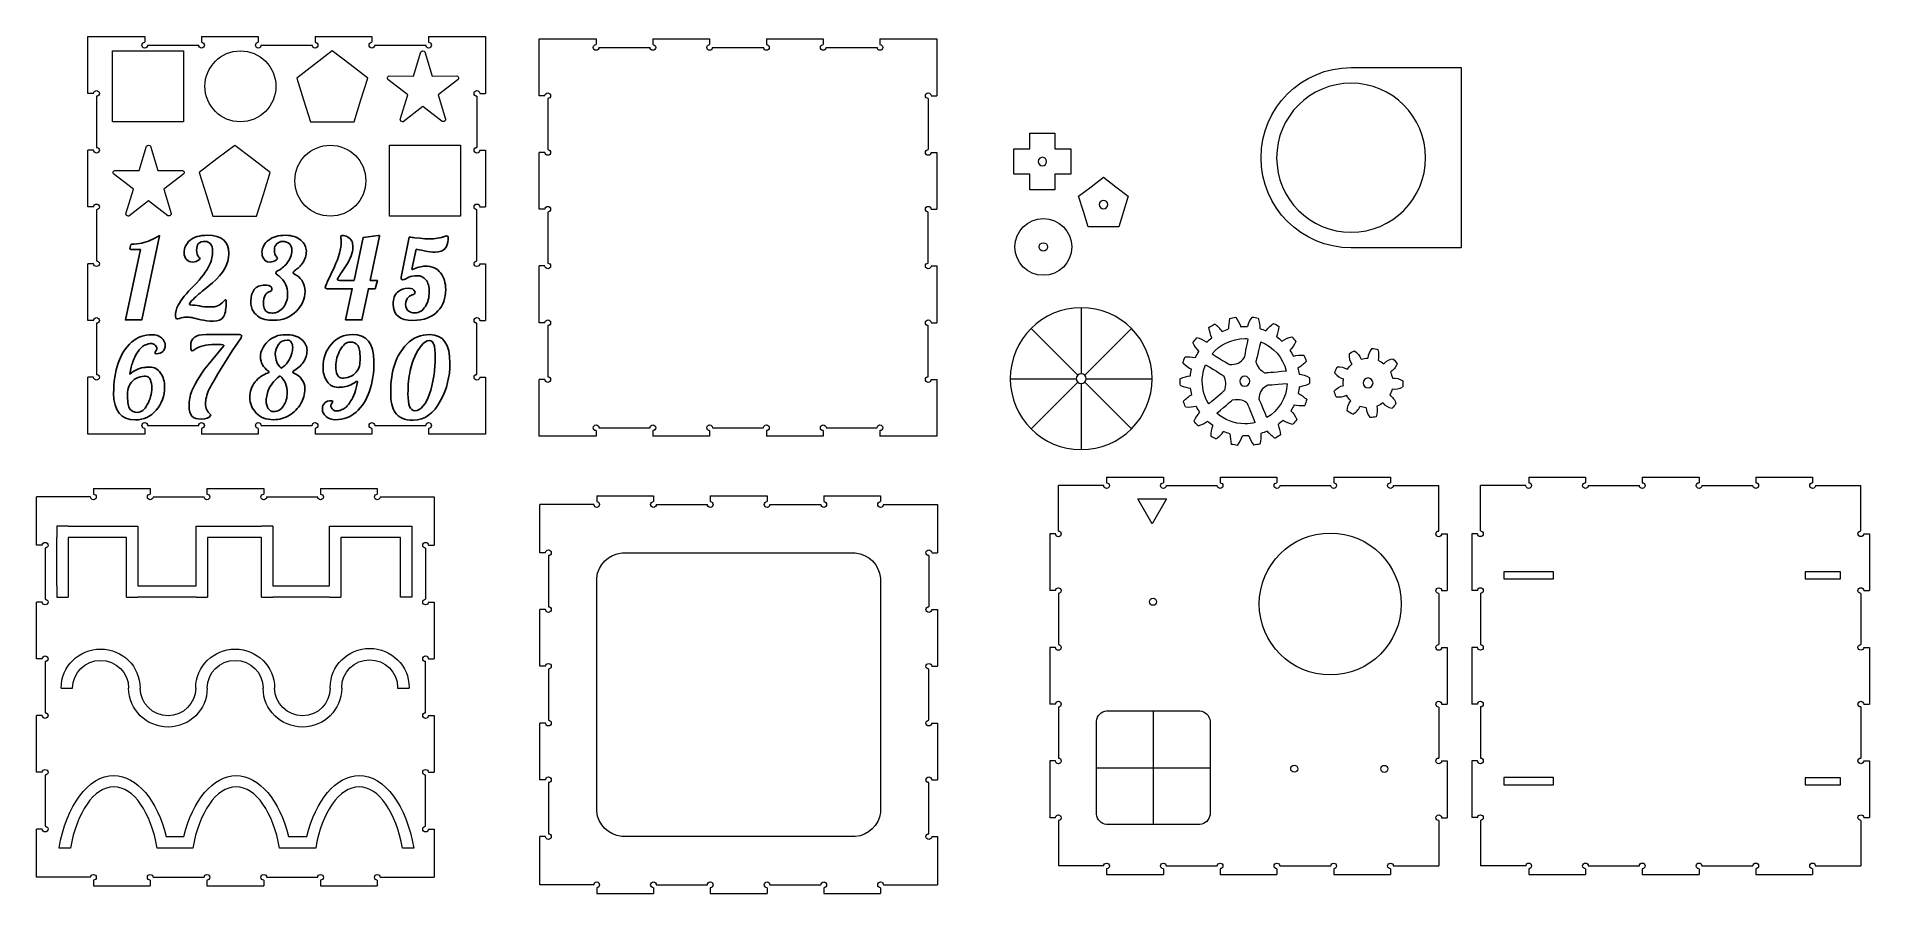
# Model space of a CAD drawing. Header units: centimetres. Extents: x -64 to 66, y 7 to 67.
import ezdxf

# ---------------------------------------------------------------- set-up
doc = ezdxf.new("R2010")
doc.units = ezdxf.units.CM
doc.header["$MEASUREMENT"] = 0
doc.layers.add('layer 1', color=7, linetype='Continuous')

msp = doc.modelspace()

# ---------------------------------------------------------------- linework, layer by layer
at = {"layer": 'layer 1', "color": 250, "lineweight": 20}
for points, knots in [([(-59.93166, 63.4928), (-59.93166, 63.4928), (-59.93166, 67.4928), (-59.93166, 67.4928), (-59.93166, 67.4928), (-59.93166, 67.4928), (-55.93167, 67.4928), (-55.93167, 67.4928)], [0, 0, 0, 0, 0.333333333, 0.333333333, 0.333333333, 0.333333333, 1, 1, 1, 1]), ([(-35.93167, 67.4928), (-35.93167, 67.4928), (-31.93166, 67.4928), (-31.93166, 67.4928), (-31.93166, 67.4928), (-31.93166, 67.4928), (-31.93166, 63.4928), (-31.93166, 63.4928)], [0, 0, 0, 0, 0.333333333, 0.333333333, 0.333333333, 0.333333333, 1, 1, 1, 1]), ([(-28.13626, 63.33333), (-28.13626, 63.33333), (-28.13626, 67.33333), (-28.13626, 67.33333), (-28.13626, 67.33333), (-28.13626, 67.33333), (-24.13627, 67.33333), (-24.13627, 67.33333)], [0, 0, 0, 0, 0.333333333, 0.333333333, 0.333333333, 0.333333333, 1, 1, 1, 1]), ([(-4.13627, 67.33333), (-4.13627, 67.33333), (-0.13626, 67.33333), (-0.13626, 67.33333), (-0.13626, 67.33333), (-0.13626, 67.33333), (-0.13626, 63.33333), (-0.13626, 63.33333)], [0, 0, 0, 0, 0.333333333, 0.333333333, 0.333333333, 0.333333333, 1, 1, 1, 1]), ([(-58.21074, 61.4928), (-58.21074, 61.4928), (-53.21074, 61.4928), (-53.21074, 61.4928), (-53.21074, 61.4928), (-53.21074, 61.4928), (-53.21074, 66.4928), (-53.21074, 66.4928), (-53.21074, 66.4928), (-53.21074, 66.4928), (-58.21074, 66.4928), (-58.21074, 66.4928), (-58.21074, 66.4928), (-58.21074, 66.4928), (-58.21074, 61.4928), (-58.21074, 61.4928)], [0, 0, 0, 0, 0.2, 0.2, 0.2, 0.2, 0.4, 0.4, 0.4, 0.4, 0.6, 0.6, 0.6, 0.6, 1, 1, 1, 1]), ([(-55.73167, 66.8928), (-55.73167, 66.78234), (-55.82121, 66.6928), (-55.93167, 66.6928), (-55.93167, 66.6928), (-56.04213, 66.6928), (-56.13167, 66.78234), (-56.13167, 66.8928), (-56.13167, 66.8928), (-56.13167, 67.00326), (-56.04213, 67.0928), (-55.93167, 67.0928)], [0, 0, 0, 0, 0.25, 0.25, 0.25, 0.25, 0.5, 0.5, 0.5, 0.5, 1, 1, 1, 1]), ([(-51.93167, 67.0928), (-51.82121, 67.0928), (-51.73167, 67.00326), (-51.73167, 66.8928), (-51.73167, 66.8928), (-51.73167, 66.78234), (-51.82121, 66.6928), (-51.93167, 66.6928), (-51.93167, 66.6928), (-52.04213, 66.6928), (-52.13167, 66.78234), (-52.13167, 66.8928)], [0, 0, 0, 0, 0.25, 0.25, 0.25, 0.25, 0.5, 0.5, 0.5, 0.5, 1, 1, 1, 1]), ([(-49.19196, 61.4928), (-47.815, 61.4928), (-46.69196, 62.61586), (-46.69196, 63.9928), (-46.69196, 63.9928), (-46.69196, 65.36976), (-47.815, 66.4928), (-49.19196, 66.4928), (-49.19196, 66.4928), (-50.56891, 66.4928), (-51.69195, 65.36976), (-51.69195, 63.9928), (-51.69195, 63.9928), (-51.69195, 62.61586), (-50.56891, 61.4928), (-49.19196, 61.4928)], [0, 0, 0, 0, 0.2, 0.2, 0.2, 0.2, 0.4, 0.4, 0.4, 0.4, 0.6, 0.6, 0.6, 0.6, 1, 1, 1, 1]), ([(-47.73166, 66.8928), (-47.73166, 66.78234), (-47.8212, 66.6928), (-47.93166, 66.6928), (-47.93166, 66.6928), (-48.04212, 66.6928), (-48.13166, 66.78234), (-48.13166, 66.8928), (-48.13166, 66.8928), (-48.13166, 67.00326), (-48.04212, 67.0928), (-47.93166, 67.0928)], [0, 0, 0, 0, 0.25, 0.25, 0.25, 0.25, 0.5, 0.5, 0.5, 0.5, 1, 1, 1, 1]), ([(-42.72201, 66.4839), (-42.72201, 66.4839), (-41.47202, 65.52899), (-41.47202, 65.52899), (-41.47202, 65.52899), (-41.47202, 65.52899), (-40.22202, 64.57407), (-40.22202, 64.57407), (-40.22202, 64.57407), (-40.22202, 64.57407), (-40.69948, 63.02899), (-40.69948, 63.02899), (-40.69948, 63.02899), (-40.69948, 63.02899), (-41.17694, 61.4839), (-41.17694, 61.4839), (-41.17694, 61.4839), (-41.17694, 61.4839), (-42.72201, 61.4839), (-42.72201, 61.4839), (-42.72201, 61.4839), (-42.72201, 61.4839), (-44.2671, 61.4839), (-44.2671, 61.4839), (-44.2671, 61.4839), (-44.2671, 61.4839), (-44.74456, 63.02899), (-44.74456, 63.02899), (-44.74456, 63.02899), (-44.74456, 63.02899), (-45.22202, 64.57407), (-45.22202, 64.57407), (-45.22202, 64.57407), (-45.22202, 64.57407), (-43.97202, 65.52899), (-43.97202, 65.52899), (-43.97202, 65.52899), (-43.97202, 65.52899), (-42.72201, 66.4839), (-42.72201, 66.4839)], [0, 0, 0, 0, 0.090909091, 0.090909091, 0.090909091, 0.090909091, 0.181818182, 0.181818182, 0.181818182, 0.181818182, 0.272727273, 0.272727273, 0.272727273, 0.272727273, 0.363636364, 0.363636364, 0.363636364, 0.363636364, 0.454545455, 0.454545455, 0.454545455, 0.454545455, 0.545454545, 0.545454545, 0.545454545, 0.545454545, 0.636363636, 0.636363636, 0.636363636, 0.636363636, 0.727272727, 0.727272727, 0.727272727, 0.727272727, 0.818181818, 0.818181818, 0.818181818, 0.818181818, 1, 1, 1, 1]), ([(-43.93166, 67.0928), (-43.8212, 67.0928), (-43.73166, 67.00326), (-43.73166, 66.8928), (-43.73166, 66.8928), (-43.73166, 66.78234), (-43.8212, 66.6928), (-43.93166, 66.6928), (-43.93166, 66.6928), (-44.04212, 66.6928), (-44.13166, 66.78234), (-44.13166, 66.8928)], [0, 0, 0, 0, 0.25, 0.25, 0.25, 0.25, 0.5, 0.5, 0.5, 0.5, 1, 1, 1, 1]), ([(-39.73167, 66.8928), (-39.73167, 66.78234), (-39.82121, 66.6928), (-39.93167, 66.6928), (-39.93167, 66.6928), (-40.04213, 66.6928), (-40.13167, 66.78234), (-40.13167, 66.8928), (-40.13167, 66.8928), (-40.13167, 67.00326), (-40.04213, 67.0928), (-39.93167, 67.0928)], [0, 0, 0, 0, 0.25, 0.25, 0.25, 0.25, 0.5, 0.5, 0.5, 0.5, 1, 1, 1, 1]), ([(-38.71625, 64.72132), (-38.71625, 64.72132), (-36.99115, 64.71781), (-36.99115, 64.71781), (-36.99115, 64.71781), (-36.99115, 64.71781), (-36.47432, 66.41513), (-36.47432, 66.41513)], [0, 0, 0, 0, 0.333333333, 0.333333333, 0.333333333, 0.333333333, 1, 1, 1, 1]), ([(-36.47432, 66.41513), (-36.44441, 66.46185), (-36.39232, 66.4928), (-36.33305, 66.4928), (-36.33305, 66.4928), (-36.27378, 66.4928), (-36.22167, 66.46184), (-36.19177, 66.41513)], [0, 0, 0, 0, 0.333333333, 0.333333333, 0.333333333, 0.333333333, 1, 1, 1, 1]), ([(-36.19177, 66.41513), (-36.19177, 66.41513), (-35.67495, 64.71781), (-35.67495, 64.71781), (-35.67495, 64.71781), (-35.67495, 64.71781), (-33.94617, 64.72132), (-33.94617, 64.72132)], [0, 0, 0, 0, 0.333333333, 0.333333333, 0.333333333, 0.333333333, 1, 1, 1, 1]), ([(-35.93167, 67.0928), (-35.82121, 67.0928), (-35.73167, 67.00326), (-35.73167, 66.8928), (-35.73167, 66.8928), (-35.73167, 66.78234), (-35.82121, 66.6928), (-35.93167, 66.6928), (-35.93167, 66.6928), (-36.04213, 66.6928), (-36.13167, 66.78234), (-36.13167, 66.8928)], [0, 0, 0, 0, 0.25, 0.25, 0.25, 0.25, 0.5, 0.5, 0.5, 0.5, 1, 1, 1, 1]), ([(-23.93627, 66.73333), (-23.93627, 66.62287), (-24.02581, 66.53333), (-24.13627, 66.53333), (-24.13627, 66.53333), (-24.24673, 66.53333), (-24.33627, 66.62287), (-24.33627, 66.73333), (-24.33627, 66.73333), (-24.33627, 66.84379), (-24.24673, 66.93333), (-24.13627, 66.93333)], [0, 0, 0, 0, 0.25, 0.25, 0.25, 0.25, 0.5, 0.5, 0.5, 0.5, 1, 1, 1, 1]), ([(-20.13627, 66.93333), (-20.02581, 66.93333), (-19.93627, 66.84379), (-19.93627, 66.73333), (-19.93627, 66.73333), (-19.93627, 66.62287), (-20.02581, 66.53333), (-20.13627, 66.53333), (-20.13627, 66.53333), (-20.24673, 66.53333), (-20.33627, 66.62287), (-20.33627, 66.73333)], [0, 0, 0, 0, 0.25, 0.25, 0.25, 0.25, 0.5, 0.5, 0.5, 0.5, 1, 1, 1, 1]), ([(-15.93626, 66.73333), (-15.93626, 66.62287), (-16.0258, 66.53333), (-16.13626, 66.53333), (-16.13626, 66.53333), (-16.24672, 66.53333), (-16.33626, 66.62287), (-16.33626, 66.73333), (-16.33626, 66.73333), (-16.33626, 66.84379), (-16.24672, 66.93333), (-16.13626, 66.93333)], [0, 0, 0, 0, 0.25, 0.25, 0.25, 0.25, 0.5, 0.5, 0.5, 0.5, 1, 1, 1, 1]), ([(-12.13626, 66.93333), (-12.0258, 66.93333), (-11.93626, 66.84379), (-11.93626, 66.73333), (-11.93626, 66.73333), (-11.93626, 66.62287), (-12.0258, 66.53333), (-12.13626, 66.53333), (-12.13626, 66.53333), (-12.24672, 66.53333), (-12.33626, 66.62287), (-12.33626, 66.73333)], [0, 0, 0, 0, 0.25, 0.25, 0.25, 0.25, 0.5, 0.5, 0.5, 0.5, 1, 1, 1, 1]), ([(-7.93627, 66.73333), (-7.93627, 66.62287), (-8.02581, 66.53333), (-8.13627, 66.53333), (-8.13627, 66.53333), (-8.24673, 66.53333), (-8.33627, 66.62287), (-8.33627, 66.73333), (-8.33627, 66.73333), (-8.33627, 66.84379), (-8.24673, 66.93333), (-8.13627, 66.93333)], [0, 0, 0, 0, 0.25, 0.25, 0.25, 0.25, 0.5, 0.5, 0.5, 0.5, 1, 1, 1, 1]), ([(-4.13627, 66.93333), (-4.02581, 66.93333), (-3.93627, 66.84379), (-3.93627, 66.73333), (-3.93627, 66.73333), (-3.93627, 66.62287), (-4.02581, 66.53333), (-4.13627, 66.53333), (-4.13627, 66.53333), (-4.24673, 66.53333), (-4.33627, 66.62287), (-4.33627, 66.73333)], [0, 0, 0, 0, 0.25, 0.25, 0.25, 0.25, 0.5, 0.5, 0.5, 0.5, 1, 1, 1, 1]), ([(-38.80563, 64.47068), (-38.82183, 64.49672), (-38.8312, 64.52753), (-38.8312, 64.56054), (-38.8312, 64.56054), (-38.8312, 64.6354), (-38.78304, 64.69892), (-38.71625, 64.72132)], [0, 0, 0, 0, 0.333333333, 0.333333333, 0.333333333, 0.333333333, 1, 1, 1, 1]), ([(-33.94617, 64.72133), (-33.87936, 64.69894), (-33.83121, 64.63541), (-33.83121, 64.56054), (-33.83121, 64.56054), (-33.83121, 64.52971), (-33.83938, 64.5008), (-33.85365, 64.4759)], [0, 0, 0, 0, 0.333333333, 0.333333333, 0.333333333, 0.333333333, 1, 1, 1, 1]), ([(29.05759, 52.61242), (25.55059, 52.61242), (22.70759, 55.45541), (22.70759, 58.9624), (22.70759, 58.9624), (22.70759, 62.46941), (25.55059, 65.3124), (29.05759, 65.3124)], [0, 0, 0, 0, 0.333333333, 0.333333333, 0.333333333, 0.333333333, 1, 1, 1, 1]), ([(29.05759, 65.3124), (29.05759, 65.3124), (36.80757, 65.3124), (36.80757, 65.3124), (36.80757, 65.3124), (36.80757, 65.3124), (36.80757, 52.61242), (36.80757, 52.61242), (36.80757, 52.61242), (36.80757, 52.61242), (29.05759, 52.61242), (29.05759, 52.61242)], [0, 0, 0, 0, 0.25, 0.25, 0.25, 0.25, 0.5, 0.5, 0.5, 0.5, 1, 1, 1, 1]), ([(-59.53166, 63.4928), (-59.53166, 63.60326), (-59.44212, 63.6928), (-59.33166, 63.6928), (-59.33166, 63.6928), (-59.2212, 63.6928), (-59.13166, 63.60326), (-59.13166, 63.4928), (-59.13166, 63.4928), (-59.13166, 63.38234), (-59.2212, 63.2928), (-59.33166, 63.2928)], [0, 0, 0, 0, 0.25, 0.25, 0.25, 0.25, 0.5, 0.5, 0.5, 0.5, 1, 1, 1, 1]), ([(-37.93101, 61.66263), (-37.93101, 61.66263), (-37.39788, 63.39077), (-37.39788, 63.39077), (-37.39788, 63.39077), (-37.39788, 63.39077), (-38.80563, 64.47068), (-38.80563, 64.47068)], [0, 0, 0, 0, 0.333333333, 0.333333333, 0.333333333, 0.333333333, 1, 1, 1, 1]), ([(-33.85365, 64.4759), (-33.85365, 64.4759), (-35.2682, 63.39077), (-35.2682, 63.39077), (-35.2682, 63.39077), (-35.2682, 63.39077), (-34.73884, 61.67484), (-34.73884, 61.67484)], [0, 0, 0, 0, 0.333333333, 0.333333333, 0.333333333, 0.333333333, 1, 1, 1, 1]), ([(-32.53166, 63.2928), (-32.64212, 63.2928), (-32.73166, 63.38234), (-32.73166, 63.4928), (-32.73166, 63.4928), (-32.73166, 63.60326), (-32.64212, 63.6928), (-32.53166, 63.6928), (-32.53166, 63.6928), (-32.4212, 63.6928), (-32.33166, 63.60326), (-32.33166, 63.4928)], [0, 0, 0, 0, 0.25, 0.25, 0.25, 0.25, 0.5, 0.5, 0.5, 0.5, 1, 1, 1, 1]), ([(-27.73626, 63.33333), (-27.73626, 63.44379), (-27.64672, 63.53333), (-27.53626, 63.53333), (-27.53626, 63.53333), (-27.4258, 63.53333), (-27.33626, 63.44379), (-27.33626, 63.33333), (-27.33626, 63.33333), (-27.33626, 63.22287), (-27.4258, 63.13333), (-27.53626, 63.13333)], [0, 0, 0, 0, 0.25, 0.25, 0.25, 0.25, 0.5, 0.5, 0.5, 0.5, 1, 1, 1, 1]), ([(-0.73626, 63.13333), (-0.84672, 63.13333), (-0.93626, 63.22287), (-0.93626, 63.33333), (-0.93626, 63.33333), (-0.93626, 63.44379), (-0.84672, 63.53333), (-0.73626, 63.53333), (-0.73626, 63.53333), (-0.6258, 63.53333), (-0.53626, 63.44379), (-0.53626, 63.33333)], [0, 0, 0, 0, 0.25, 0.25, 0.25, 0.25, 0.5, 0.5, 0.5, 0.5, 1, 1, 1, 1]), ([(29.05759, 64.2124), (31.95707, 64.2124), (34.30758, 61.8619), (34.30758, 58.9624), (34.30758, 58.9624), (34.30758, 56.06292), (31.95707, 53.71242), (29.05759, 53.71242), (29.05759, 53.71242), (26.15809, 53.71242), (23.80759, 56.06292), (23.80759, 58.9624), (23.80759, 58.9624), (23.80759, 61.8619), (26.15809, 64.2124), (29.05759, 64.2124)], [0, 0, 0, 0, 0.2, 0.2, 0.2, 0.2, 0.4, 0.4, 0.4, 0.4, 0.6, 0.6, 0.6, 0.6, 1, 1, 1, 1]), ([(-34.97546, 61.52077), (-34.97546, 61.52077), (-36.33305, 62.57062), (-36.33305, 62.57062), (-36.33305, 62.57062), (-36.33305, 62.57062), (-37.71934, 61.49857), (-37.71934, 61.49857)], [0, 0, 0, 0, 0.333333333, 0.333333333, 0.333333333, 0.333333333, 1, 1, 1, 1]), ([(-37.71934, 61.49857), (-37.73326, 61.49481), (-37.74789, 61.4928), (-37.763, 61.4928), (-37.763, 61.4928), (-37.85578, 61.4928), (-37.93101, 61.56865), (-37.93101, 61.66263)], [0, 0, 0, 0, 0.333333333, 0.333333333, 0.333333333, 0.333333333, 1, 1, 1, 1]), ([(-34.73884, 61.67484), (-34.73915, 61.58157), (-34.81426, 61.50605), (-34.90685, 61.50605), (-34.90685, 61.50605), (-34.93129, 61.50605), (-34.95452, 61.51132), (-34.97546, 61.52077)], [0, 0, 0, 0, 0.333333333, 0.333333333, 0.333333333, 0.333333333, 1, 1, 1, 1]), ([(6.4143, 59.57776), (6.4143, 59.57776), (6.4143, 60.68887), (6.4143, 60.68887), (6.4143, 60.68887), (6.4143, 60.68887), (8.19208, 60.68887), (8.19208, 60.68887), (8.19208, 60.68887), (8.19208, 60.68887), (8.19208, 59.57776), (8.19208, 59.57776)], [0, 0, 0, 0, 0.25, 0.25, 0.25, 0.25, 0.5, 0.5, 0.5, 0.5, 1, 1, 1, 1]), ([(-59.33166, 59.6928), (-59.2212, 59.6928), (-59.13166, 59.60326), (-59.13166, 59.4928), (-59.13166, 59.4928), (-59.13166, 59.38234), (-59.2212, 59.2928), (-59.33166, 59.2928), (-59.33166, 59.2928), (-59.44212, 59.2928), (-59.53166, 59.38234), (-59.53166, 59.4928)], [0, 0, 0, 0, 0.25, 0.25, 0.25, 0.25, 0.5, 0.5, 0.5, 0.5, 1, 1, 1, 1]), ([(-58.0437, 58.07132), (-58.0437, 58.07132), (-56.31858, 58.06781), (-56.31858, 58.06781), (-56.31858, 58.06781), (-56.31858, 58.06781), (-55.80175, 59.76513), (-55.80175, 59.76513)], [0, 0, 0, 0, 0.333333333, 0.333333333, 0.333333333, 0.333333333, 1, 1, 1, 1]), ([(-55.80175, 59.76513), (-55.77185, 59.81185), (-55.71976, 59.8428), (-55.66048, 59.8428), (-55.66048, 59.8428), (-55.60123, 59.8428), (-55.54912, 59.81184), (-55.5192, 59.76513)], [0, 0, 0, 0, 0.333333333, 0.333333333, 0.333333333, 0.333333333, 1, 1, 1, 1]), ([(-55.5192, 59.76513), (-55.5192, 59.76513), (-55.00239, 58.06781), (-55.00239, 58.06781), (-55.00239, 58.06781), (-55.00239, 58.06781), (-53.2736, 58.07132), (-53.2736, 58.07132)], [0, 0, 0, 0, 0.333333333, 0.333333333, 0.333333333, 0.333333333, 1, 1, 1, 1]), ([(-49.59305, 59.83223), (-49.59305, 59.83223), (-48.34304, 58.87732), (-48.34304, 58.87732), (-48.34304, 58.87732), (-48.34304, 58.87732), (-47.09304, 57.9224), (-47.09304, 57.9224), (-47.09304, 57.9224), (-47.09304, 57.9224), (-47.5705, 56.37732), (-47.5705, 56.37732), (-47.5705, 56.37732), (-47.5705, 56.37732), (-48.04796, 54.83223), (-48.04796, 54.83223), (-48.04796, 54.83223), (-48.04796, 54.83223), (-49.59305, 54.83223), (-49.59305, 54.83223), (-49.59305, 54.83223), (-49.59305, 54.83223), (-51.13812, 54.83223), (-51.13812, 54.83223), (-51.13812, 54.83223), (-51.13812, 54.83223), (-51.61558, 56.37732), (-51.61558, 56.37732), (-51.61558, 56.37732), (-51.61558, 56.37732), (-52.09304, 57.9224), (-52.09304, 57.9224), (-52.09304, 57.9224), (-52.09304, 57.9224), (-50.84304, 58.87732), (-50.84304, 58.87732), (-50.84304, 58.87732), (-50.84304, 58.87732), (-49.59305, 59.83223), (-49.59305, 59.83223)], [0, 0, 0, 0, 0.090909091, 0.090909091, 0.090909091, 0.090909091, 0.181818182, 0.181818182, 0.181818182, 0.181818182, 0.272727273, 0.272727273, 0.272727273, 0.272727273, 0.363636364, 0.363636364, 0.363636364, 0.363636364, 0.454545455, 0.454545455, 0.454545455, 0.454545455, 0.545454545, 0.545454545, 0.545454545, 0.545454545, 0.636363636, 0.636363636, 0.636363636, 0.636363636, 0.727272727, 0.727272727, 0.727272727, 0.727272727, 0.818181818, 0.818181818, 0.818181818, 0.818181818, 1, 1, 1, 1]), ([(-42.85941, 54.8428), (-41.48246, 54.8428), (-40.35942, 55.96586), (-40.35942, 57.3428), (-40.35942, 57.3428), (-40.35942, 58.71976), (-41.48246, 59.8428), (-42.85941, 59.8428), (-42.85941, 59.8428), (-44.23638, 59.8428), (-45.35943, 58.71976), (-45.35943, 57.3428), (-45.35943, 57.3428), (-45.35943, 55.96586), (-44.23638, 54.8428), (-42.85941, 54.8428)], [0, 0, 0, 0, 0.2, 0.2, 0.2, 0.2, 0.4, 0.4, 0.4, 0.4, 0.6, 0.6, 0.6, 0.6, 1, 1, 1, 1]), ([(-38.69192, 54.8428), (-38.69192, 54.8428), (-33.69192, 54.8428), (-33.69192, 54.8428), (-33.69192, 54.8428), (-33.69192, 54.8428), (-33.69192, 59.8428), (-33.69192, 59.8428), (-33.69192, 59.8428), (-33.69192, 59.8428), (-38.69192, 59.8428), (-38.69192, 59.8428), (-38.69192, 59.8428), (-38.69192, 59.8428), (-38.69192, 54.8428), (-38.69192, 54.8428)], [0, 0, 0, 0, 0.2, 0.2, 0.2, 0.2, 0.4, 0.4, 0.4, 0.4, 0.6, 0.6, 0.6, 0.6, 1, 1, 1, 1]), ([(-32.33166, 59.4928), (-32.33166, 59.38234), (-32.4212, 59.2928), (-32.53166, 59.2928), (-32.53166, 59.2928), (-32.64212, 59.2928), (-32.73166, 59.38234), (-32.73166, 59.4928), (-32.73166, 59.4928), (-32.73166, 59.60326), (-32.64212, 59.6928), (-32.53166, 59.6928)], [0, 0, 0, 0, 0.25, 0.25, 0.25, 0.25, 0.5, 0.5, 0.5, 0.5, 1, 1, 1, 1]), ([(-27.53626, 59.53333), (-27.4258, 59.53333), (-27.33626, 59.44379), (-27.33626, 59.33333), (-27.33626, 59.33333), (-27.33626, 59.22287), (-27.4258, 59.13333), (-27.53626, 59.13333), (-27.53626, 59.13333), (-27.64672, 59.13333), (-27.73626, 59.22287), (-27.73626, 59.33333)], [0, 0, 0, 0, 0.25, 0.25, 0.25, 0.25, 0.5, 0.5, 0.5, 0.5, 1, 1, 1, 1]), ([(-0.53626, 59.33333), (-0.53626, 59.22287), (-0.6258, 59.13333), (-0.73626, 59.13333), (-0.73626, 59.13333), (-0.84672, 59.13333), (-0.93626, 59.22287), (-0.93626, 59.33333), (-0.93626, 59.33333), (-0.93626, 59.44379), (-0.84672, 59.53333), (-0.73626, 59.53333)], [0, 0, 0, 0, 0.25, 0.25, 0.25, 0.25, 0.5, 0.5, 0.5, 0.5, 1, 1, 1, 1]), ([(6.4143, 57.79998), (6.4143, 57.79998), (5.30319, 57.79998), (5.30319, 57.79998), (5.30319, 57.79998), (5.30319, 57.79998), (5.30319, 59.57776), (5.30319, 59.57776), (5.30319, 59.57776), (5.30319, 59.57776), (6.4143, 59.57776), (6.4143, 59.57776)], [0, 0, 0, 0, 0.25, 0.25, 0.25, 0.25, 0.5, 0.5, 0.5, 0.5, 1, 1, 1, 1]), ([(8.19208, 59.57776), (8.19208, 59.57776), (9.30319, 59.57776), (9.30319, 59.57776), (9.30319, 59.57776), (9.30319, 59.57776), (9.30319, 57.79998), (9.30319, 57.79998), (9.30319, 57.79998), (9.30319, 57.79998), (8.19208, 57.79998), (8.19208, 57.79998)], [0, 0, 0, 0, 0.25, 0.25, 0.25, 0.25, 0.5, 0.5, 0.5, 0.5, 1, 1, 1, 1]), ([(7.30318, 58.98887), (7.46888, 58.98887), (7.60319, 58.85455), (7.60319, 58.68887), (7.60319, 58.68887), (7.60319, 58.52319), (7.46888, 58.38887), (7.30318, 58.38887), (7.30318, 58.38887), (7.1375, 58.38887), (7.0032, 58.52319), (7.0032, 58.68887), (7.0032, 58.68887), (7.0032, 58.85455), (7.1375, 58.98887), (7.30318, 58.98887)], [0, 0, 0, 0, 0.2, 0.2, 0.2, 0.2, 0.4, 0.4, 0.4, 0.4, 0.6, 0.6, 0.6, 0.6, 1, 1, 1, 1]), ([(-58.13308, 57.82068), (-58.14927, 57.84672), (-58.15865, 57.87753), (-58.15865, 57.91054), (-58.15865, 57.91054), (-58.15865, 57.9854), (-58.11047, 58.04892), (-58.0437, 58.07132)], [0, 0, 0, 0, 0.333333333, 0.333333333, 0.333333333, 0.333333333, 1, 1, 1, 1]), ([(-57.25846, 55.01263), (-57.25846, 55.01263), (-56.72532, 56.74077), (-56.72532, 56.74077), (-56.72532, 56.74077), (-56.72532, 56.74077), (-58.13308, 57.82068), (-58.13308, 57.82068)], [0, 0, 0, 0, 0.333333333, 0.333333333, 0.333333333, 0.333333333, 1, 1, 1, 1]), ([(-53.18109, 57.8259), (-53.18109, 57.8259), (-54.59565, 56.74077), (-54.59565, 56.74077), (-54.59565, 56.74077), (-54.59565, 56.74077), (-54.06628, 55.02484), (-54.06628, 55.02484)], [0, 0, 0, 0, 0.333333333, 0.333333333, 0.333333333, 0.333333333, 1, 1, 1, 1]), ([(-53.2736, 58.07133), (-53.20681, 58.04894), (-53.15864, 57.98541), (-53.15864, 57.91054), (-53.15864, 57.91054), (-53.15864, 57.87971), (-53.16682, 57.8508), (-53.18109, 57.8259)], [0, 0, 0, 0, 0.333333333, 0.333333333, 0.333333333, 0.333333333, 1, 1, 1, 1]), ([(8.19208, 57.79998), (8.19208, 57.79998), (8.19208, 56.68887), (8.19208, 56.68887), (8.19208, 56.68887), (8.19208, 56.68887), (6.4143, 56.68887), (6.4143, 56.68887), (6.4143, 56.68887), (6.4143, 56.68887), (6.4143, 57.79998), (6.4143, 57.79998)], [0, 0, 0, 0, 0.25, 0.25, 0.25, 0.25, 0.5, 0.5, 0.5, 0.5, 1, 1, 1, 1]), ([(11.60661, 57.5902), (11.60661, 57.5902), (10.7315, 56.92176), (10.7315, 56.92176), (10.7315, 56.92176), (10.7315, 56.92176), (9.85661, 56.25332), (9.85661, 56.25332), (9.85661, 56.25332), (9.85661, 56.25332), (10.19088, 55.17176), (10.19088, 55.17176), (10.19088, 55.17176), (10.19088, 55.17176), (10.52493, 54.0902), (10.52493, 54.0902), (10.52493, 54.0902), (10.52493, 54.0902), (11.60661, 54.0902), (11.60661, 54.0902), (11.60661, 54.0902), (11.60661, 54.0902), (12.68828, 54.0902), (12.68828, 54.0902), (12.68828, 54.0902), (12.68828, 54.0902), (13.02234, 55.17176), (13.02234, 55.17176), (13.02234, 55.17176), (13.02234, 55.17176), (13.35661, 56.25332), (13.35661, 56.25332), (13.35661, 56.25332), (13.35661, 56.25332), (12.48172, 56.92176), (12.48172, 56.92176), (12.48172, 56.92176), (12.48172, 56.92176), (11.60661, 57.5902), (11.60661, 57.5902)], [0, 0, 0, 0, 0.090909091, 0.090909091, 0.090909091, 0.090909091, 0.181818182, 0.181818182, 0.181818182, 0.181818182, 0.272727273, 0.272727273, 0.272727273, 0.272727273, 0.363636364, 0.363636364, 0.363636364, 0.363636364, 0.454545455, 0.454545455, 0.454545455, 0.454545455, 0.545454545, 0.545454545, 0.545454545, 0.545454545, 0.636363636, 0.636363636, 0.636363636, 0.636363636, 0.727272727, 0.727272727, 0.727272727, 0.727272727, 0.818181818, 0.818181818, 0.818181818, 0.818181818, 1, 1, 1, 1]), ([(-59.53166, 55.4928), (-59.53166, 55.60326), (-59.44212, 55.6928), (-59.33166, 55.6928), (-59.33166, 55.6928), (-59.2212, 55.6928), (-59.13166, 55.60326), (-59.13166, 55.4928), (-59.13166, 55.4928), (-59.13166, 55.38234), (-59.2212, 55.2928), (-59.33166, 55.2928)], [0, 0, 0, 0, 0.25, 0.25, 0.25, 0.25, 0.5, 0.5, 0.5, 0.5, 1, 1, 1, 1]), ([(-54.30289, 54.87077), (-54.30289, 54.87077), (-55.66048, 55.92062), (-55.66048, 55.92062), (-55.66048, 55.92062), (-55.66048, 55.92062), (-57.04677, 54.84857), (-57.04677, 54.84857)], [0, 0, 0, 0, 0.333333333, 0.333333333, 0.333333333, 0.333333333, 1, 1, 1, 1]), ([(-32.53166, 55.2928), (-32.64212, 55.2928), (-32.73166, 55.38234), (-32.73166, 55.4928), (-32.73166, 55.4928), (-32.73166, 55.60326), (-32.64212, 55.6928), (-32.53166, 55.6928), (-32.53166, 55.6928), (-32.4212, 55.6928), (-32.33166, 55.60326), (-32.33166, 55.4928)], [0, 0, 0, 0, 0.25, 0.25, 0.25, 0.25, 0.5, 0.5, 0.5, 0.5, 1, 1, 1, 1]), ([(-27.73626, 55.33333), (-27.73626, 55.44379), (-27.64672, 55.53333), (-27.53626, 55.53333), (-27.53626, 55.53333), (-27.4258, 55.53333), (-27.33626, 55.44379), (-27.33626, 55.33333), (-27.33626, 55.33333), (-27.33626, 55.22287), (-27.4258, 55.13333), (-27.53626, 55.13333)], [0, 0, 0, 0, 0.25, 0.25, 0.25, 0.25, 0.5, 0.5, 0.5, 0.5, 1, 1, 1, 1]), ([(-0.73626, 55.13333), (-0.84672, 55.13333), (-0.93626, 55.22287), (-0.93626, 55.33333), (-0.93626, 55.33333), (-0.93626, 55.44379), (-0.84672, 55.53333), (-0.73626, 55.53333), (-0.73626, 55.53333), (-0.6258, 55.53333), (-0.53626, 55.44379), (-0.53626, 55.33333)], [0, 0, 0, 0, 0.25, 0.25, 0.25, 0.25, 0.5, 0.5, 0.5, 0.5, 1, 1, 1, 1]), ([(11.60661, 55.95545), (11.77231, 55.95545), (11.90662, 55.82114), (11.90662, 55.65545), (11.90662, 55.65545), (11.90662, 55.48976), (11.77231, 55.35545), (11.60661, 55.35545), (11.60661, 55.35545), (11.44091, 55.35545), (11.3066, 55.48976), (11.3066, 55.65545), (11.3066, 55.65545), (11.3066, 55.82114), (11.44091, 55.95545), (11.60661, 55.95545)], [0, 0, 0, 0, 0.2, 0.2, 0.2, 0.2, 0.4, 0.4, 0.4, 0.4, 0.6, 0.6, 0.6, 0.6, 1, 1, 1, 1]), ([(-57.04677, 54.84857), (-57.0607, 54.84481), (-57.07534, 54.8428), (-57.09043, 54.8428), (-57.09043, 54.8428), (-57.18323, 54.8428), (-57.25846, 54.91865), (-57.25846, 55.01263)], [0, 0, 0, 0, 0.333333333, 0.333333333, 0.333333333, 0.333333333, 1, 1, 1, 1]), ([(-54.06628, 55.02484), (-54.0666, 54.93157), (-54.14171, 54.85605), (-54.2343, 54.85605), (-54.2343, 54.85605), (-54.25874, 54.85605), (-54.28196, 54.86132), (-54.30289, 54.87077)], [0, 0, 0, 0, 0.333333333, 0.333333333, 0.333333333, 0.333333333, 1, 1, 1, 1]), ([(7.37328, 54.67434), (6.26874, 54.67434), (5.37329, 53.77891), (5.37329, 52.67434), (5.37329, 52.67434), (5.37329, 51.56977), (6.26874, 50.67434), (7.37328, 50.67434), (7.37328, 50.67434), (8.47783, 50.67434), (9.37329, 51.56977), (9.37329, 52.67434), (9.37329, 52.67434), (9.37329, 53.77891), (8.47783, 54.67434), (7.37328, 54.67434)], [0, 0, 0, 0, 0.2, 0.2, 0.2, 0.2, 0.4, 0.4, 0.4, 0.4, 0.6, 0.6, 0.6, 0.6, 1, 1, 1, 1]), ([(7.37328, 52.97434), (7.20762, 52.97434), (7.0733, 52.84003), (7.0733, 52.67434), (7.0733, 52.67434), (7.0733, 52.50865), (7.20762, 52.37434), (7.37328, 52.37434), (7.37328, 52.37434), (7.53897, 52.37434), (7.67329, 52.50865), (7.67329, 52.67434), (7.67329, 52.67434), (7.67329, 52.84003), (7.53897, 52.97434), (7.37328, 52.97434)], [0, 0, 0, 0, 0.2, 0.2, 0.2, 0.2, 0.4, 0.4, 0.4, 0.4, 0.6, 0.6, 0.6, 0.6, 1, 1, 1, 1]), ([(-59.33166, 51.6928), (-59.2212, 51.6928), (-59.13166, 51.60326), (-59.13166, 51.4928), (-59.13166, 51.4928), (-59.13166, 51.38234), (-59.2212, 51.2928), (-59.33166, 51.2928), (-59.33166, 51.2928), (-59.44212, 51.2928), (-59.53166, 51.38234), (-59.53166, 51.4928)], [0, 0, 0, 0, 0.25, 0.25, 0.25, 0.25, 0.5, 0.5, 0.5, 0.5, 1, 1, 1, 1]), ([(-32.33166, 51.4928), (-32.33166, 51.38234), (-32.4212, 51.2928), (-32.53166, 51.2928), (-32.53166, 51.2928), (-32.64212, 51.2928), (-32.73166, 51.38234), (-32.73166, 51.4928), (-32.73166, 51.4928), (-32.73166, 51.60326), (-32.64212, 51.6928), (-32.53166, 51.6928)], [0, 0, 0, 0, 0.25, 0.25, 0.25, 0.25, 0.5, 0.5, 0.5, 0.5, 1, 1, 1, 1]), ([(-27.53626, 51.53333), (-27.4258, 51.53333), (-27.33626, 51.44379), (-27.33626, 51.33333), (-27.33626, 51.33333), (-27.33626, 51.22287), (-27.4258, 51.13333), (-27.53626, 51.13333), (-27.53626, 51.13333), (-27.64672, 51.13333), (-27.73626, 51.22287), (-27.73626, 51.33333)], [0, 0, 0, 0, 0.25, 0.25, 0.25, 0.25, 0.5, 0.5, 0.5, 0.5, 1, 1, 1, 1]), ([(-0.53626, 51.33333), (-0.53626, 51.22287), (-0.6258, 51.13333), (-0.73626, 51.13333), (-0.73626, 51.13333), (-0.84672, 51.13333), (-0.93626, 51.22287), (-0.93626, 51.33333), (-0.93626, 51.33333), (-0.93626, 51.44379), (-0.84672, 51.53333), (-0.73626, 51.53333)], [0, 0, 0, 0, 0.25, 0.25, 0.25, 0.25, 0.5, 0.5, 0.5, 0.5, 1, 1, 1, 1]), ([(10.0409, 48.3924), (12.80233, 48.3924), (15.04091, 46.15383), (15.04091, 43.3924), (15.04091, 43.3924), (15.04091, 40.63097), (12.80233, 38.3924), (10.0409, 38.3924), (10.0409, 38.3924), (7.27947, 38.3924), (5.0409, 40.63097), (5.0409, 43.3924), (5.0409, 43.3924), (5.0409, 46.15383), (7.27947, 48.3924), (10.0409, 48.3924)], [0, 0, 0, 0, 0.2, 0.2, 0.2, 0.2, 0.4, 0.4, 0.4, 0.4, 0.6, 0.6, 0.6, 0.6, 1, 1, 1, 1]), ([(-59.53166, 47.4928), (-59.53166, 47.60326), (-59.44212, 47.6928), (-59.33166, 47.6928), (-59.33166, 47.6928), (-59.2212, 47.6928), (-59.13166, 47.60326), (-59.13166, 47.4928), (-59.13166, 47.4928), (-59.13166, 47.38234), (-59.2212, 47.2928), (-59.33166, 47.2928)], [0, 0, 0, 0, 0.25, 0.25, 0.25, 0.25, 0.5, 0.5, 0.5, 0.5, 1, 1, 1, 1]), ([(-32.53166, 47.2928), (-32.64212, 47.2928), (-32.73166, 47.38234), (-32.73166, 47.4928), (-32.73166, 47.4928), (-32.73166, 47.60326), (-32.64212, 47.6928), (-32.53166, 47.6928), (-32.53166, 47.6928), (-32.4212, 47.6928), (-32.33166, 47.60326), (-32.33166, 47.4928)], [0, 0, 0, 0, 0.25, 0.25, 0.25, 0.25, 0.5, 0.5, 0.5, 0.5, 1, 1, 1, 1]), ([(-27.73626, 47.33333), (-27.73626, 47.44379), (-27.64672, 47.53333), (-27.53626, 47.53333), (-27.53626, 47.53333), (-27.4258, 47.53333), (-27.33626, 47.44379), (-27.33626, 47.33333), (-27.33626, 47.33333), (-27.33626, 47.22287), (-27.4258, 47.13333), (-27.53626, 47.13333)], [0, 0, 0, 0, 0.25, 0.25, 0.25, 0.25, 0.5, 0.5, 0.5, 0.5, 1, 1, 1, 1]), ([(-0.73626, 47.13333), (-0.84672, 47.13333), (-0.93626, 47.22287), (-0.93626, 47.33333), (-0.93626, 47.33333), (-0.93626, 47.44379), (-0.84672, 47.53333), (-0.73626, 47.53333), (-0.73626, 47.53333), (-0.6258, 47.53333), (-0.53626, 47.44379), (-0.53626, 47.33333)], [0, 0, 0, 0, 0.25, 0.25, 0.25, 0.25, 0.5, 0.5, 0.5, 0.5, 1, 1, 1, 1]), ([(21.28727, 47.05434), (21.37979, 47.06099), (21.47323, 47.06438), (21.56746, 47.06438), (21.56746, 47.06438), (21.63301, 47.06438), (21.69819, 47.06273), (21.76293, 47.0595)], [0, 0, 0, 0, 0.333333333, 0.333333333, 0.333333333, 0.333333333, 1, 1, 1, 1]), ([(19.26101, 45.13292), (19.81129, 45.79376), (20.64025, 46.21438), (21.56746, 46.21438), (21.56746, 46.21438), (21.64168, 46.21438), (21.7153, 46.21167), (21.78818, 46.20638)], [0, 0, 0, 0, 0.333333333, 0.333333333, 0.333333333, 0.333333333, 1, 1, 1, 1]), ([(19.02614, 41.61934), (18.73554, 42.08137), (18.56746, 42.62825), (18.56746, 43.21438), (18.56746, 43.21438), (18.56746, 43.62483), (18.64989, 44.01604), (18.79909, 44.37232)], [0, 0, 0, 0, 0.333333333, 0.333333333, 0.333333333, 0.333333333, 1, 1, 1, 1]), ([(19.26101, 45.13292), (20.07251, 44.64138), (20.47827, 44.39561), (20.47827, 44.39561), (20.47827, 44.39561), (20.94982, 44.36624), (21.29672, 44.52353), (21.51897, 44.86747)], [0, 0, 0, 0, 0.333333333, 0.333333333, 0.333333333, 0.333333333, 1, 1, 1, 1]), ([(-55.93167, 39.4928), (-55.93167, 39.4928), (-59.93166, 39.4928), (-59.93166, 39.4928), (-59.93166, 39.4928), (-59.93166, 39.4928), (-59.93166, 43.4928), (-59.93166, 43.4928)], [0, 0, 0, 0, 0.333333333, 0.333333333, 0.333333333, 0.333333333, 1, 1, 1, 1]), ([(-59.33166, 43.6928), (-59.2212, 43.6928), (-59.13166, 43.60326), (-59.13166, 43.4928), (-59.13166, 43.4928), (-59.13166, 43.38234), (-59.2212, 43.2928), (-59.33166, 43.2928), (-59.33166, 43.2928), (-59.44212, 43.2928), (-59.53166, 43.38234), (-59.53166, 43.4928)], [0, 0, 0, 0, 0.25, 0.25, 0.25, 0.25, 0.5, 0.5, 0.5, 0.5, 1, 1, 1, 1]), ([(-31.93166, 43.4928), (-31.93166, 43.4928), (-31.93166, 39.4928), (-31.93166, 39.4928), (-31.93166, 39.4928), (-31.93166, 39.4928), (-35.93167, 39.4928), (-35.93167, 39.4928)], [0, 0, 0, 0, 0.333333333, 0.333333333, 0.333333333, 0.333333333, 1, 1, 1, 1]), ([(-32.33166, 43.4928), (-32.33166, 43.38234), (-32.4212, 43.2928), (-32.53166, 43.2928), (-32.53166, 43.2928), (-32.64212, 43.2928), (-32.73166, 43.38234), (-32.73166, 43.4928), (-32.73166, 43.4928), (-32.73166, 43.60326), (-32.64212, 43.6928), (-32.53166, 43.6928)], [0, 0, 0, 0, 0.25, 0.25, 0.25, 0.25, 0.5, 0.5, 0.5, 0.5, 1, 1, 1, 1]), ([(-24.13627, 39.33333), (-24.13627, 39.33333), (-28.13626, 39.33333), (-28.13626, 39.33333), (-28.13626, 39.33333), (-28.13626, 39.33333), (-28.13626, 43.33333), (-28.13626, 43.33333)], [0, 0, 0, 0, 0.333333333, 0.333333333, 0.333333333, 0.333333333, 1, 1, 1, 1]), ([(-27.53626, 43.53333), (-27.4258, 43.53333), (-27.33626, 43.44379), (-27.33626, 43.33333), (-27.33626, 43.33333), (-27.33626, 43.22287), (-27.4258, 43.13333), (-27.53626, 43.13333), (-27.53626, 43.13333), (-27.64672, 43.13333), (-27.73626, 43.22287), (-27.73626, 43.33333)], [0, 0, 0, 0, 0.25, 0.25, 0.25, 0.25, 0.5, 0.5, 0.5, 0.5, 1, 1, 1, 1]), ([(-0.13626, 43.33333), (-0.13626, 43.33333), (-0.13626, 39.33333), (-0.13626, 39.33333), (-0.13626, 39.33333), (-0.13626, 39.33333), (-4.13627, 39.33333), (-4.13627, 39.33333)], [0, 0, 0, 0, 0.333333333, 0.333333333, 0.333333333, 0.333333333, 1, 1, 1, 1]), ([(-0.53626, 43.33333), (-0.53626, 43.22287), (-0.6258, 43.13333), (-0.73626, 43.13333), (-0.73626, 43.13333), (-0.84672, 43.13333), (-0.93626, 43.22287), (-0.93626, 43.33333), (-0.93626, 43.33333), (-0.93626, 43.44379), (-0.84672, 43.53333), (-0.73626, 43.53333)], [0, 0, 0, 0, 0.25, 0.25, 0.25, 0.25, 0.5, 0.5, 0.5, 0.5, 1, 1, 1, 1]), ([(10.0409, 43.7424), (10.23422, 43.7424), (10.39091, 43.58569), (10.39091, 43.39239), (10.39091, 43.39239), (10.39091, 43.1991), (10.23422, 43.0424), (10.0409, 43.0424), (10.0409, 43.0424), (9.8476, 43.0424), (9.6909, 43.1991), (9.6909, 43.39239), (9.6909, 43.39239), (9.6909, 43.58569), (9.8476, 43.7424), (10.0409, 43.7424)], [0, 0, 0, 0, 0.2, 0.2, 0.2, 0.2, 0.4, 0.4, 0.4, 0.4, 0.6, 0.6, 0.6, 0.6, 1, 1, 1, 1]), ([(17.02678, 42.92075), (17.0206, 43.01782), (17.01746, 43.11574), (17.01746, 43.21438), (17.01746, 43.21438), (17.01746, 43.27189), (17.01852, 43.32917), (17.02063, 43.38616)], [0, 0, 0, 0, 0.333333333, 0.333333333, 0.333333333, 0.333333333, 1, 1, 1, 1]), ([(21.56746, 43.56438), (21.76075, 43.56438), (21.91745, 43.40768), (21.91745, 43.21438), (21.91745, 43.21438), (21.91745, 43.02108), (21.76075, 42.86438), (21.56746, 42.86438), (21.56746, 42.86438), (21.37416, 42.86438), (21.21746, 43.02108), (21.21746, 43.21438), (21.21746, 43.21438), (21.21746, 43.40768), (21.37416, 43.56438), (21.56746, 43.56438)], [0, 0, 0, 0, 0.2, 0.2, 0.2, 0.2, 0.4, 0.4, 0.4, 0.4, 0.6, 0.6, 0.6, 0.6, 1, 1, 1, 1]), ([(26.10982, 43.47997), (26.11488, 43.39208), (26.11744, 43.30353), (26.11744, 43.21438), (26.11744, 43.21438), (26.11744, 43.15931), (26.11647, 43.10445), (26.11453, 43.04986)], [0, 0, 0, 0, 0.333333333, 0.333333333, 0.333333333, 0.333333333, 1, 1, 1, 1]), ([(28.50796, 42.91964), (28.50244, 42.97623), (28.49961, 43.03362), (28.49961, 43.09167), (28.49961, 43.09167), (28.49961, 43.18869), (28.50751, 43.28388), (28.52269, 43.3766)], [0, 0, 0, 0, 0.333333333, 0.333333333, 0.333333333, 0.333333333, 1, 1, 1, 1]), ([(30.24961, 43.44167), (30.44292, 43.44167), (30.59962, 43.28497), (30.59962, 43.09167), (30.59962, 43.09167), (30.59962, 42.89837), (30.44292, 42.74167), (30.24961, 42.74167), (30.24961, 42.74167), (30.05631, 42.74167), (29.89962, 42.89837), (29.89962, 43.09167), (29.89962, 43.09167), (29.89962, 43.28497), (30.05631, 43.44167), (30.24961, 43.44167)], [0, 0, 0, 0, 0.2, 0.2, 0.2, 0.2, 0.4, 0.4, 0.4, 0.4, 0.6, 0.6, 0.6, 0.6, 1, 1, 1, 1]), ([(32.69476, 43.24727), (32.69797, 43.19583), (32.69961, 43.14394), (32.69961, 43.09167), (32.69961, 43.09167), (32.69961, 42.99463), (32.69397, 42.8989), (32.68299, 42.8048)], [0, 0, 0, 0, 0.333333333, 0.333333333, 0.333333333, 0.333333333, 1, 1, 1, 1]), ([(-55.93167, 39.8928), (-56.04213, 39.8928), (-56.13167, 39.98234), (-56.13167, 40.0928), (-56.13167, 40.0928), (-56.13167, 40.20326), (-56.04213, 40.2928), (-55.93167, 40.2928), (-55.93167, 40.2928), (-55.82121, 40.2928), (-55.73167, 40.20326), (-55.73167, 40.0928)], [0, 0, 0, 0, 0.25, 0.25, 0.25, 0.25, 0.5, 0.5, 0.5, 0.5, 1, 1, 1, 1]), ([(-52.13167, 40.0928), (-52.13167, 40.20326), (-52.04213, 40.2928), (-51.93167, 40.2928), (-51.93167, 40.2928), (-51.82121, 40.2928), (-51.73167, 40.20326), (-51.73167, 40.0928), (-51.73167, 40.0928), (-51.73167, 39.98234), (-51.82121, 39.8928), (-51.93167, 39.8928)], [0, 0, 0, 0, 0.25, 0.25, 0.25, 0.25, 0.5, 0.5, 0.5, 0.5, 1, 1, 1, 1]), ([(-47.93166, 39.8928), (-48.04212, 39.8928), (-48.13166, 39.98234), (-48.13166, 40.0928), (-48.13166, 40.0928), (-48.13166, 40.20326), (-48.04212, 40.2928), (-47.93166, 40.2928), (-47.93166, 40.2928), (-47.8212, 40.2928), (-47.73166, 40.20326), (-47.73166, 40.0928)], [0, 0, 0, 0, 0.25, 0.25, 0.25, 0.25, 0.5, 0.5, 0.5, 0.5, 1, 1, 1, 1]), ([(-44.13166, 40.0928), (-44.13166, 40.20326), (-44.04212, 40.2928), (-43.93166, 40.2928), (-43.93166, 40.2928), (-43.8212, 40.2928), (-43.73166, 40.20326), (-43.73166, 40.0928), (-43.73166, 40.0928), (-43.73166, 39.98234), (-43.8212, 39.8928), (-43.93166, 39.8928)], [0, 0, 0, 0, 0.25, 0.25, 0.25, 0.25, 0.5, 0.5, 0.5, 0.5, 1, 1, 1, 1]), ([(-39.93167, 39.8928), (-40.04213, 39.8928), (-40.13167, 39.98234), (-40.13167, 40.0928), (-40.13167, 40.0928), (-40.13167, 40.20326), (-40.04213, 40.2928), (-39.93167, 40.2928), (-39.93167, 40.2928), (-39.82121, 40.2928), (-39.73167, 40.20326), (-39.73167, 40.0928)], [0, 0, 0, 0, 0.25, 0.25, 0.25, 0.25, 0.5, 0.5, 0.5, 0.5, 1, 1, 1, 1]), ([(-36.13167, 40.0928), (-36.13167, 40.20326), (-36.04213, 40.2928), (-35.93167, 40.2928), (-35.93167, 40.2928), (-35.82121, 40.2928), (-35.73167, 40.20326), (-35.73167, 40.0928), (-35.73167, 40.0928), (-35.73167, 39.98234), (-35.82121, 39.8928), (-35.93167, 39.8928)], [0, 0, 0, 0, 0.25, 0.25, 0.25, 0.25, 0.5, 0.5, 0.5, 0.5, 1, 1, 1, 1]), ([(-24.13627, 39.73333), (-24.24673, 39.73333), (-24.33627, 39.82287), (-24.33627, 39.93333), (-24.33627, 39.93333), (-24.33627, 40.04379), (-24.24673, 40.13333), (-24.13627, 40.13333), (-24.13627, 40.13333), (-24.02581, 40.13333), (-23.93627, 40.04379), (-23.93627, 39.93333)], [0, 0, 0, 0, 0.25, 0.25, 0.25, 0.25, 0.5, 0.5, 0.5, 0.5, 1, 1, 1, 1]), ([(-20.33627, 39.93333), (-20.33627, 40.04379), (-20.24673, 40.13333), (-20.13627, 40.13333), (-20.13627, 40.13333), (-20.02581, 40.13333), (-19.93627, 40.04379), (-19.93627, 39.93333), (-19.93627, 39.93333), (-19.93627, 39.82287), (-20.02581, 39.73333), (-20.13627, 39.73333)], [0, 0, 0, 0, 0.25, 0.25, 0.25, 0.25, 0.5, 0.5, 0.5, 0.5, 1, 1, 1, 1]), ([(-16.13626, 39.73333), (-16.24672, 39.73333), (-16.33626, 39.82287), (-16.33626, 39.93333), (-16.33626, 39.93333), (-16.33626, 40.04379), (-16.24672, 40.13333), (-16.13626, 40.13333), (-16.13626, 40.13333), (-16.0258, 40.13333), (-15.93626, 40.04379), (-15.93626, 39.93333)], [0, 0, 0, 0, 0.25, 0.25, 0.25, 0.25, 0.5, 0.5, 0.5, 0.5, 1, 1, 1, 1]), ([(-12.33626, 39.93333), (-12.33626, 40.04379), (-12.24672, 40.13333), (-12.13626, 40.13333), (-12.13626, 40.13333), (-12.0258, 40.13333), (-11.93626, 40.04379), (-11.93626, 39.93333), (-11.93626, 39.93333), (-11.93626, 39.82287), (-12.0258, 39.73333), (-12.13626, 39.73333)], [0, 0, 0, 0, 0.25, 0.25, 0.25, 0.25, 0.5, 0.5, 0.5, 0.5, 1, 1, 1, 1]), ([(-8.13627, 39.73333), (-8.24673, 39.73333), (-8.33627, 39.82287), (-8.33627, 39.93333), (-8.33627, 39.93333), (-8.33627, 40.04379), (-8.24673, 40.13333), (-8.13627, 40.13333), (-8.13627, 40.13333), (-8.02581, 40.13333), (-7.93627, 40.04379), (-7.93627, 39.93333)], [0, 0, 0, 0, 0.25, 0.25, 0.25, 0.25, 0.5, 0.5, 0.5, 0.5, 1, 1, 1, 1]), ([(-4.33627, 39.93333), (-4.33627, 40.04379), (-4.24673, 40.13333), (-4.13627, 40.13333), (-4.13627, 40.13333), (-4.02581, 40.13333), (-3.93627, 40.04379), (-3.93627, 39.93333), (-3.93627, 39.93333), (-3.93627, 39.82287), (-4.02581, 39.73333), (-4.13627, 39.73333)], [0, 0, 0, 0, 0.25, 0.25, 0.25, 0.25, 0.5, 0.5, 0.5, 0.5, 1, 1, 1, 1]), ([(22.30031, 40.30453), (22.06578, 40.24565), (21.82026, 40.21438), (21.56746, 40.21438), (21.56746, 40.21438), (20.80991, 40.21438), (20.11794, 40.49517), (19.58995, 40.95833)], [0, 0, 0, 0, 0.333333333, 0.333333333, 0.333333333, 0.333333333, 1, 1, 1, 1]), ([(21.84977, 39.37457), (21.75656, 39.36782), (21.66241, 39.36438), (21.56746, 39.36438), (21.56746, 39.36438), (21.50982, 39.36438), (21.45249, 39.36565), (21.39548, 39.36815)], [0, 0, 0, 0, 0.333333333, 0.333333333, 0.333333333, 0.333333333, 1, 1, 1, 1]), ([(-59.54789, 35.2554), (-59.43743, 35.2554), (-59.34789, 35.16586), (-59.34789, 35.0554), (-59.34789, 35.0554), (-59.34789, 34.94494), (-59.43743, 34.8554), (-59.54789, 34.8554), (-59.54789, 34.8554), (-59.65835, 34.8554), (-59.74789, 34.94494), (-59.74789, 35.0554)], [0, 0, 0, 0, 0.25, 0.25, 0.25, 0.25, 0.5, 0.5, 0.5, 0.5, 1, 1, 1, 1]), ([(-55.3479, 35.0554), (-55.3479, 34.94494), (-55.43744, 34.8554), (-55.5479, 34.8554), (-55.5479, 34.8554), (-55.65836, 34.8554), (-55.7479, 34.94494), (-55.7479, 35.0554), (-55.7479, 35.0554), (-55.7479, 35.16586), (-55.65836, 35.2554), (-55.5479, 35.2554)], [0, 0, 0, 0, 0.25, 0.25, 0.25, 0.25, 0.5, 0.5, 0.5, 0.5, 1, 1, 1, 1]), ([(-51.5479, 35.2554), (-51.43744, 35.2554), (-51.3479, 35.16586), (-51.3479, 35.0554), (-51.3479, 35.0554), (-51.3479, 34.94494), (-51.43744, 34.8554), (-51.5479, 34.8554), (-51.5479, 34.8554), (-51.65836, 34.8554), (-51.7479, 34.94494), (-51.7479, 35.0554)], [0, 0, 0, 0, 0.25, 0.25, 0.25, 0.25, 0.5, 0.5, 0.5, 0.5, 1, 1, 1, 1]), ([(-47.34789, 35.0554), (-47.34789, 34.94494), (-47.43743, 34.8554), (-47.54789, 34.8554), (-47.54789, 34.8554), (-47.65835, 34.8554), (-47.74789, 34.94494), (-47.74789, 35.0554), (-47.74789, 35.0554), (-47.74789, 35.16586), (-47.65835, 35.2554), (-47.54789, 35.2554)], [0, 0, 0, 0, 0.25, 0.25, 0.25, 0.25, 0.5, 0.5, 0.5, 0.5, 1, 1, 1, 1]), ([(-43.54789, 35.2554), (-43.43743, 35.2554), (-43.34789, 35.16586), (-43.34789, 35.0554), (-43.34789, 35.0554), (-43.34789, 34.94494), (-43.43743, 34.8554), (-43.54789, 34.8554), (-43.54789, 34.8554), (-43.65835, 34.8554), (-43.74789, 34.94494), (-43.74789, 35.0554)], [0, 0, 0, 0, 0.25, 0.25, 0.25, 0.25, 0.5, 0.5, 0.5, 0.5, 1, 1, 1, 1]), ([(-39.3479, 35.0554), (-39.3479, 34.94494), (-39.43744, 34.8554), (-39.5479, 34.8554), (-39.5479, 34.8554), (-39.65836, 34.8554), (-39.7479, 34.94494), (-39.7479, 35.0554), (-39.7479, 35.0554), (-39.7479, 35.16586), (-39.65836, 35.2554), (-39.5479, 35.2554)], [0, 0, 0, 0, 0.25, 0.25, 0.25, 0.25, 0.5, 0.5, 0.5, 0.5, 1, 1, 1, 1]), ([(11.82964, 36.05679), (11.9401, 36.05679), (12.02964, 35.96725), (12.02964, 35.85679), (12.02964, 35.85679), (12.02964, 35.74633), (11.9401, 35.65679), (11.82964, 35.65679), (11.82964, 35.65679), (11.71918, 35.65679), (11.62964, 35.74633), (11.62964, 35.85679)], [0, 0, 0, 0, 0.25, 0.25, 0.25, 0.25, 0.5, 0.5, 0.5, 0.5, 1, 1, 1, 1]), ([(16.04179, 34.92885), (16.04179, 34.92885), (15.03637, 33.16496), (15.03637, 33.16496), (15.03637, 33.16496), (15.03637, 33.16496), (14.03096, 34.92885), (14.03096, 34.92885)], [0, 0, 0, 0, 0.333333333, 0.333333333, 0.333333333, 0.333333333, 1, 1, 1, 1]), ([(16.02964, 35.85679), (16.02964, 35.74633), (15.9401, 35.65679), (15.82964, 35.65679), (15.82964, 35.65679), (15.71918, 35.65679), (15.62964, 35.74633), (15.62964, 35.85679), (15.62964, 35.85679), (15.62964, 35.96725), (15.71918, 36.05679), (15.82964, 36.05679)], [0, 0, 0, 0, 0.25, 0.25, 0.25, 0.25, 0.5, 0.5, 0.5, 0.5, 1, 1, 1, 1]), ([(19.82963, 36.05679), (19.94009, 36.05679), (20.02963, 35.96725), (20.02963, 35.85679), (20.02963, 35.85679), (20.02963, 35.74633), (19.94009, 35.65679), (19.82963, 35.65679), (19.82963, 35.65679), (19.71917, 35.65679), (19.62963, 35.74633), (19.62963, 35.85679)], [0, 0, 0, 0, 0.25, 0.25, 0.25, 0.25, 0.5, 0.5, 0.5, 0.5, 1, 1, 1, 1]), ([(24.02963, 35.85679), (24.02963, 35.74633), (23.94009, 35.65679), (23.82963, 35.65679), (23.82963, 35.65679), (23.71917, 35.65679), (23.62963, 35.74633), (23.62963, 35.85679), (23.62963, 35.85679), (23.62963, 35.96725), (23.71917, 36.05679), (23.82963, 36.05679)], [0, 0, 0, 0, 0.25, 0.25, 0.25, 0.25, 0.5, 0.5, 0.5, 0.5, 1, 1, 1, 1]), ([(27.82963, 36.05679), (27.94009, 36.05679), (28.02963, 35.96725), (28.02963, 35.85679), (28.02963, 35.85679), (28.02963, 35.74633), (27.94009, 35.65679), (27.82963, 35.65679), (27.82963, 35.65679), (27.71917, 35.65679), (27.62963, 35.74633), (27.62963, 35.85679)], [0, 0, 0, 0, 0.25, 0.25, 0.25, 0.25, 0.5, 0.5, 0.5, 0.5, 1, 1, 1, 1]), ([(32.02963, 35.85679), (32.02963, 35.74633), (31.94009, 35.65679), (31.82963, 35.65679), (31.82963, 35.65679), (31.71917, 35.65679), (31.62963, 35.74633), (31.62963, 35.85679), (31.62963, 35.85679), (31.62963, 35.96725), (31.71917, 36.05679), (31.82963, 36.05679)], [0, 0, 0, 0, 0.25, 0.25, 0.25, 0.25, 0.5, 0.5, 0.5, 0.5, 1, 1, 1, 1]), ([(41.56559, 36.06001), (41.67605, 36.06001), (41.76559, 35.97047), (41.76559, 35.86001), (41.76559, 35.86001), (41.76559, 35.74955), (41.67605, 35.66001), (41.56559, 35.66001), (41.56559, 35.66001), (41.45513, 35.66001), (41.36559, 35.74955), (41.36559, 35.86001)], [0, 0, 0, 0, 0.25, 0.25, 0.25, 0.25, 0.5, 0.5, 0.5, 0.5, 1, 1, 1, 1]), ([(45.76559, 35.86001), (45.76559, 35.74955), (45.67605, 35.66001), (45.56559, 35.66001), (45.56559, 35.66001), (45.45513, 35.66001), (45.36559, 35.74955), (45.36559, 35.86001), (45.36559, 35.86001), (45.36559, 35.97047), (45.45513, 36.06001), (45.56559, 36.06001)], [0, 0, 0, 0, 0.25, 0.25, 0.25, 0.25, 0.5, 0.5, 0.5, 0.5, 1, 1, 1, 1]), ([(49.56558, 36.06001), (49.67604, 36.06001), (49.76558, 35.97047), (49.76558, 35.86001), (49.76558, 35.86001), (49.76558, 35.74955), (49.67604, 35.66001), (49.56558, 35.66001), (49.56558, 35.66001), (49.45512, 35.66001), (49.36558, 35.74955), (49.36558, 35.86001)], [0, 0, 0, 0, 0.25, 0.25, 0.25, 0.25, 0.5, 0.5, 0.5, 0.5, 1, 1, 1, 1]), ([(53.76558, 35.86001), (53.76558, 35.74955), (53.67604, 35.66001), (53.56558, 35.66001), (53.56558, 35.66001), (53.45512, 35.66001), (53.36558, 35.74955), (53.36558, 35.86001), (53.36558, 35.86001), (53.36558, 35.97047), (53.45512, 36.06001), (53.56558, 36.06001)], [0, 0, 0, 0, 0.25, 0.25, 0.25, 0.25, 0.5, 0.5, 0.5, 0.5, 1, 1, 1, 1]), ([(57.56558, 36.06001), (57.67604, 36.06001), (57.76558, 35.97047), (57.76558, 35.86001), (57.76558, 35.86001), (57.76558, 35.74955), (57.67604, 35.66001), (57.56558, 35.66001), (57.56558, 35.66001), (57.45512, 35.66001), (57.36558, 35.74955), (57.36558, 35.86001)], [0, 0, 0, 0, 0.25, 0.25, 0.25, 0.25, 0.5, 0.5, 0.5, 0.5, 1, 1, 1, 1]), ([(61.76558, 35.86001), (61.76558, 35.74955), (61.67604, 35.66001), (61.56558, 35.66001), (61.56558, 35.66001), (61.45512, 35.66001), (61.36558, 35.74955), (61.36558, 35.86001), (61.36558, 35.86001), (61.36558, 35.97047), (61.45512, 36.06001), (61.56558, 36.06001)], [0, 0, 0, 0, 0.25, 0.25, 0.25, 0.25, 0.5, 0.5, 0.5, 0.5, 1, 1, 1, 1]), ([(-24.09372, 34.72624), (-23.98326, 34.72624), (-23.89372, 34.6367), (-23.89372, 34.52624), (-23.89372, 34.52624), (-23.89372, 34.41578), (-23.98326, 34.32624), (-24.09372, 34.32624), (-24.09372, 34.32624), (-24.20418, 34.32624), (-24.29372, 34.41578), (-24.29372, 34.52624)], [0, 0, 0, 0, 0.25, 0.25, 0.25, 0.25, 0.5, 0.5, 0.5, 0.5, 1, 1, 1, 1]), ([(-19.89373, 34.52624), (-19.89373, 34.41578), (-19.98327, 34.32624), (-20.09373, 34.32624), (-20.09373, 34.32624), (-20.20419, 34.32624), (-20.29373, 34.41578), (-20.29373, 34.52624), (-20.29373, 34.52624), (-20.29373, 34.6367), (-20.20419, 34.72624), (-20.09373, 34.72624)], [0, 0, 0, 0, 0.25, 0.25, 0.25, 0.25, 0.5, 0.5, 0.5, 0.5, 1, 1, 1, 1]), ([(-16.09373, 34.72624), (-15.98327, 34.72624), (-15.89373, 34.6367), (-15.89373, 34.52624), (-15.89373, 34.52624), (-15.89373, 34.41578), (-15.98327, 34.32624), (-16.09373, 34.32624), (-16.09373, 34.32624), (-16.20419, 34.32624), (-16.29373, 34.41578), (-16.29373, 34.52624)], [0, 0, 0, 0, 0.25, 0.25, 0.25, 0.25, 0.5, 0.5, 0.5, 0.5, 1, 1, 1, 1]), ([(-11.89372, 34.52624), (-11.89372, 34.41578), (-11.98326, 34.32624), (-12.09372, 34.32624), (-12.09372, 34.32624), (-12.20418, 34.32624), (-12.29372, 34.41578), (-12.29372, 34.52624), (-12.29372, 34.52624), (-12.29372, 34.6367), (-12.20418, 34.72624), (-12.09372, 34.72624)], [0, 0, 0, 0, 0.25, 0.25, 0.25, 0.25, 0.5, 0.5, 0.5, 0.5, 1, 1, 1, 1]), ([(-8.09372, 34.72624), (-7.98326, 34.72624), (-7.89372, 34.6367), (-7.89372, 34.52624), (-7.89372, 34.52624), (-7.89372, 34.41578), (-7.98326, 34.32624), (-8.09372, 34.32624), (-8.09372, 34.32624), (-8.20418, 34.32624), (-8.29372, 34.41578), (-8.29372, 34.52624)], [0, 0, 0, 0, 0.25, 0.25, 0.25, 0.25, 0.5, 0.5, 0.5, 0.5, 1, 1, 1, 1]), ([(-3.89373, 34.52624), (-3.89373, 34.41578), (-3.98327, 34.32624), (-4.09373, 34.32624), (-4.09373, 34.32624), (-4.20419, 34.32624), (-4.29373, 34.41578), (-4.29373, 34.52624), (-4.29373, 34.52624), (-4.29373, 34.6367), (-4.20419, 34.72624), (-4.09373, 34.72624)], [0, 0, 0, 0, 0.25, 0.25, 0.25, 0.25, 0.5, 0.5, 0.5, 0.5, 1, 1, 1, 1]), ([(-61.32272, 32.9896), (-61.32272, 32.9896), (-62.12272, 32.9896), (-62.12272, 32.9896), (-62.12272, 32.9896), (-62.12272, 32.9896), (-62.12272, 32.1896), (-62.12272, 32.1896)], [0, 0, 0, 0, 0.333333333, 0.333333333, 0.333333333, 0.333333333, 1, 1, 1, 1]), ([(-37.12273, 32.9896), (-37.12273, 32.9896), (-37.12273, 27.9896), (-37.12273, 27.9896), (-37.12273, 27.9896), (-37.12273, 27.9896), (-37.92272, 27.9896), (-37.92272, 27.9896)], [0, 0, 0, 0, 0.333333333, 0.333333333, 0.333333333, 0.333333333, 1, 1, 1, 1]), ([(8.42963, 32.65679), (8.54009, 32.65679), (8.62963, 32.56725), (8.62963, 32.45679), (8.62963, 32.45679), (8.62963, 32.34633), (8.54009, 32.25679), (8.42963, 32.25679), (8.42963, 32.25679), (8.31917, 32.25679), (8.22963, 32.34633), (8.22963, 32.45679)], [0, 0, 0, 0, 0.25, 0.25, 0.25, 0.25, 0.5, 0.5, 0.5, 0.5, 1, 1, 1, 1]), ([(27.58727, 22.5174), (30.34119, 22.5174), (32.58729, 24.7635), (32.58729, 27.5174), (32.58729, 27.5174), (32.58729, 30.27132), (30.34119, 32.51742), (27.58727, 32.51742), (27.58727, 32.51742), (24.83336, 32.51742), (22.58727, 30.27132), (22.58727, 27.5174), (22.58727, 27.5174), (22.58727, 24.7635), (24.83336, 22.5174), (27.58727, 22.5174)], [0, 0, 0, 0, 0.2, 0.2, 0.2, 0.2, 0.4, 0.4, 0.4, 0.4, 0.6, 0.6, 0.6, 0.6, 1, 1, 1, 1]), ([(35.42962, 32.45679), (35.42962, 32.34633), (35.34008, 32.25679), (35.22962, 32.25679), (35.22962, 32.25679), (35.11916, 32.25679), (35.02962, 32.34633), (35.02962, 32.45679), (35.02962, 32.45679), (35.02962, 32.56725), (35.11916, 32.65679), (35.22962, 32.65679)], [0, 0, 0, 0, 0.25, 0.25, 0.25, 0.25, 0.5, 0.5, 0.5, 0.5, 1, 1, 1, 1]), ([(38.16558, 32.66001), (38.27604, 32.66001), (38.36558, 32.57047), (38.36558, 32.46001), (38.36558, 32.46001), (38.36558, 32.34955), (38.27604, 32.26001), (38.16558, 32.26001), (38.16558, 32.26001), (38.05512, 32.26001), (37.96558, 32.34955), (37.96558, 32.46001)], [0, 0, 0, 0, 0.25, 0.25, 0.25, 0.25, 0.5, 0.5, 0.5, 0.5, 1, 1, 1, 1]), ([(65.16557, 32.46001), (65.16557, 32.34955), (65.07603, 32.26001), (64.96557, 32.26001), (64.96557, 32.26001), (64.85511, 32.26001), (64.76557, 32.34955), (64.76557, 32.46001), (64.76557, 32.46001), (64.76557, 32.57047), (64.85511, 32.66001), (64.96557, 32.66001)], [0, 0, 0, 0, 0.25, 0.25, 0.25, 0.25, 0.5, 0.5, 0.5, 0.5, 1, 1, 1, 1]), ([(-63.1479, 31.6554), (-63.1479, 31.76586), (-63.05836, 31.8554), (-62.9479, 31.8554), (-62.9479, 31.8554), (-62.83744, 31.8554), (-62.7479, 31.76586), (-62.7479, 31.6554), (-62.7479, 31.6554), (-62.7479, 31.54494), (-62.83744, 31.4554), (-62.9479, 31.4554)], [0, 0, 0, 0, 0.25, 0.25, 0.25, 0.25, 0.5, 0.5, 0.5, 0.5, 1, 1, 1, 1]), ([(-36.14789, 31.4554), (-36.25835, 31.4554), (-36.34789, 31.54494), (-36.34789, 31.6554), (-36.34789, 31.6554), (-36.34789, 31.76586), (-36.25835, 31.8554), (-36.14789, 31.8554), (-36.14789, 31.8554), (-36.03743, 31.8554), (-35.94789, 31.76586), (-35.94789, 31.6554)], [0, 0, 0, 0, 0.25, 0.25, 0.25, 0.25, 0.5, 0.5, 0.5, 0.5, 1, 1, 1, 1]), ([(-27.69373, 31.12624), (-27.69373, 31.2367), (-27.60419, 31.32624), (-27.49373, 31.32624), (-27.49373, 31.32624), (-27.38327, 31.32624), (-27.29373, 31.2367), (-27.29373, 31.12624), (-27.29373, 31.12624), (-27.29373, 31.01578), (-27.38327, 30.92624), (-27.49373, 30.92624)], [0, 0, 0, 0, 0.25, 0.25, 0.25, 0.25, 0.5, 0.5, 0.5, 0.5, 1, 1, 1, 1]), ([(-0.69372, 30.92624), (-0.80418, 30.92624), (-0.89372, 31.01578), (-0.89372, 31.12624), (-0.89372, 31.12624), (-0.89372, 31.2367), (-0.80418, 31.32624), (-0.69372, 31.32624), (-0.69372, 31.32624), (-0.58326, 31.32624), (-0.49372, 31.2367), (-0.49372, 31.12624)], [0, 0, 0, 0, 0.25, 0.25, 0.25, 0.25, 0.5, 0.5, 0.5, 0.5, 1, 1, 1, 1]), ([(39.81419, 29.28228), (39.81419, 29.28228), (39.81419, 29.78226), (39.81419, 29.78226), (39.81419, 29.78226), (39.81419, 29.78226), (43.3142, 29.78226), (43.3142, 29.78226), (43.3142, 29.78226), (43.3142, 29.78226), (43.3142, 29.28228), (43.3142, 29.28228), (43.3142, 29.28228), (43.3142, 29.28228), (39.81419, 29.28228), (39.81419, 29.28228)], [0, 0, 0, 0, 0.2, 0.2, 0.2, 0.2, 0.4, 0.4, 0.4, 0.4, 0.6, 0.6, 0.6, 0.6, 1, 1, 1, 1]), ([(61.04029, 29.28118), (61.04029, 29.28118), (61.04029, 29.78116), (61.04029, 29.78116), (61.04029, 29.78116), (61.04029, 29.78116), (63.54028, 29.78116), (63.54028, 29.78116), (63.54028, 29.78116), (63.54028, 29.78116), (63.54028, 29.28118), (63.54028, 29.28118), (63.54028, 29.28118), (63.54028, 29.28118), (61.04029, 29.28118), (61.04029, 29.28118)], [0, 0, 0, 0, 0.2, 0.2, 0.2, 0.2, 0.4, 0.4, 0.4, 0.4, 0.6, 0.6, 0.6, 0.6, 1, 1, 1, 1]), ([(-62.12272, 28.7896), (-62.12272, 28.7896), (-62.12272, 27.9896), (-62.12272, 27.9896), (-62.12272, 27.9896), (-62.12272, 27.9896), (-61.32272, 27.9896), (-61.32272, 27.9896)], [0, 0, 0, 0, 0.333333333, 0.333333333, 0.333333333, 0.333333333, 1, 1, 1, 1]), ([(8.22963, 28.45679), (8.22963, 28.56725), (8.31917, 28.65679), (8.42963, 28.65679), (8.42963, 28.65679), (8.54009, 28.65679), (8.62963, 28.56725), (8.62963, 28.45679), (8.62963, 28.45679), (8.62963, 28.34633), (8.54009, 28.25679), (8.42963, 28.25679)], [0, 0, 0, 0, 0.25, 0.25, 0.25, 0.25, 0.5, 0.5, 0.5, 0.5, 1, 1, 1, 1]), ([(35.22962, 28.25679), (35.11916, 28.25679), (35.02962, 28.34633), (35.02962, 28.45679), (35.02962, 28.45679), (35.02962, 28.56725), (35.11916, 28.65679), (35.22962, 28.65679), (35.22962, 28.65679), (35.34008, 28.65679), (35.42962, 28.56725), (35.42962, 28.45679)], [0, 0, 0, 0, 0.25, 0.25, 0.25, 0.25, 0.5, 0.5, 0.5, 0.5, 1, 1, 1, 1]), ([(37.96558, 28.46001), (37.96558, 28.57047), (38.05512, 28.66001), (38.16558, 28.66001), (38.16558, 28.66001), (38.27604, 28.66001), (38.36558, 28.57047), (38.36558, 28.46001), (38.36558, 28.46001), (38.36558, 28.34955), (38.27604, 28.26001), (38.16558, 28.26001)], [0, 0, 0, 0, 0.25, 0.25, 0.25, 0.25, 0.5, 0.5, 0.5, 0.5, 1, 1, 1, 1]), ([(64.96557, 28.26001), (64.85511, 28.26001), (64.76557, 28.34955), (64.76557, 28.46001), (64.76557, 28.46001), (64.76557, 28.57047), (64.85511, 28.66001), (64.96557, 28.66001), (64.96557, 28.66001), (65.07603, 28.66001), (65.16557, 28.57047), (65.16557, 28.46001)], [0, 0, 0, 0, 0.25, 0.25, 0.25, 0.25, 0.5, 0.5, 0.5, 0.5, 1, 1, 1, 1]), ([(-62.9479, 27.8554), (-62.83744, 27.8554), (-62.7479, 27.76586), (-62.7479, 27.6554), (-62.7479, 27.6554), (-62.7479, 27.54494), (-62.83744, 27.4554), (-62.9479, 27.4554), (-62.9479, 27.4554), (-63.05836, 27.4554), (-63.1479, 27.54494), (-63.1479, 27.6554)], [0, 0, 0, 0, 0.25, 0.25, 0.25, 0.25, 0.5, 0.5, 0.5, 0.5, 1, 1, 1, 1]), ([(-35.94789, 27.6554), (-35.94789, 27.54494), (-36.03743, 27.4554), (-36.14789, 27.4554), (-36.14789, 27.4554), (-36.25835, 27.4554), (-36.34789, 27.54494), (-36.34789, 27.6554), (-36.34789, 27.6554), (-36.34789, 27.76586), (-36.25835, 27.8554), (-36.14789, 27.8554)], [0, 0, 0, 0, 0.25, 0.25, 0.25, 0.25, 0.5, 0.5, 0.5, 0.5, 1, 1, 1, 1]), ([(-27.49373, 27.32624), (-27.38327, 27.32624), (-27.29373, 27.2367), (-27.29373, 27.12624), (-27.29373, 27.12624), (-27.29373, 27.01578), (-27.38327, 26.92624), (-27.49373, 26.92624), (-27.49373, 26.92624), (-27.60419, 26.92624), (-27.69373, 27.01578), (-27.69373, 27.12624)], [0, 0, 0, 0, 0.25, 0.25, 0.25, 0.25, 0.5, 0.5, 0.5, 0.5, 1, 1, 1, 1]), ([(-0.49372, 27.12624), (-0.49372, 27.01578), (-0.58326, 26.92624), (-0.69372, 26.92624), (-0.69372, 26.92624), (-0.80418, 26.92624), (-0.89372, 27.01578), (-0.89372, 27.12624), (-0.89372, 27.12624), (-0.89372, 27.2367), (-0.80418, 27.32624), (-0.69372, 27.32624)], [0, 0, 0, 0, 0.25, 0.25, 0.25, 0.25, 0.5, 0.5, 0.5, 0.5, 1, 1, 1, 1]), ([(15.09895, 27.42304), (15.23665, 27.42304), (15.34897, 27.53534), (15.34897, 27.67304), (15.34897, 27.67304), (15.34897, 27.81074), (15.23665, 27.92304), (15.09895, 27.92304), (15.09895, 27.92304), (14.96126, 27.92304), (14.84894, 27.81074), (14.84894, 27.67304), (14.84894, 27.67304), (14.84894, 27.53534), (14.96126, 27.42304), (15.09895, 27.42304)], [0, 0, 0, 0, 0.2, 0.2, 0.2, 0.2, 0.4, 0.4, 0.4, 0.4, 0.6, 0.6, 0.6, 0.6, 1, 1, 1, 1]), ([(8.42963, 24.65679), (8.54009, 24.65679), (8.62963, 24.56725), (8.62963, 24.45679), (8.62963, 24.45679), (8.62963, 24.34633), (8.54009, 24.25679), (8.42963, 24.25679), (8.42963, 24.25679), (8.31917, 24.25679), (8.22963, 24.34633), (8.22963, 24.45679)], [0, 0, 0, 0, 0.25, 0.25, 0.25, 0.25, 0.5, 0.5, 0.5, 0.5, 1, 1, 1, 1]), ([(35.42962, 24.45679), (35.42962, 24.34633), (35.34008, 24.25679), (35.22962, 24.25679), (35.22962, 24.25679), (35.11916, 24.25679), (35.02962, 24.34633), (35.02962, 24.45679), (35.02962, 24.45679), (35.02962, 24.56725), (35.11916, 24.65679), (35.22962, 24.65679)], [0, 0, 0, 0, 0.25, 0.25, 0.25, 0.25, 0.5, 0.5, 0.5, 0.5, 1, 1, 1, 1]), ([(38.16558, 24.66001), (38.27604, 24.66001), (38.36558, 24.57047), (38.36558, 24.46001), (38.36558, 24.46001), (38.36558, 24.34955), (38.27604, 24.26001), (38.16558, 24.26001), (38.16558, 24.26001), (38.05512, 24.26001), (37.96558, 24.34955), (37.96558, 24.46001)], [0, 0, 0, 0, 0.25, 0.25, 0.25, 0.25, 0.5, 0.5, 0.5, 0.5, 1, 1, 1, 1]), ([(65.16557, 24.46001), (65.16557, 24.34955), (65.07603, 24.26001), (64.96557, 24.26001), (64.96557, 24.26001), (64.85511, 24.26001), (64.76557, 24.34955), (64.76557, 24.46001), (64.76557, 24.46001), (64.76557, 24.57047), (64.85511, 24.66001), (64.96557, 24.66001)], [0, 0, 0, 0, 0.25, 0.25, 0.25, 0.25, 0.5, 0.5, 0.5, 0.5, 1, 1, 1, 1]), ([(-63.1479, 23.6554), (-63.1479, 23.76586), (-63.05836, 23.8554), (-62.9479, 23.8554), (-62.9479, 23.8554), (-62.83744, 23.8554), (-62.7479, 23.76586), (-62.7479, 23.6554), (-62.7479, 23.6554), (-62.7479, 23.54494), (-62.83744, 23.4554), (-62.9479, 23.4554)], [0, 0, 0, 0, 0.25, 0.25, 0.25, 0.25, 0.5, 0.5, 0.5, 0.5, 1, 1, 1, 1]), ([(-61.82051, 21.57713), (-61.82052, 21.58045), (-61.82054, 21.5838), (-61.82054, 21.58714), (-61.82054, 21.58714), (-61.82054, 23.10696), (-60.57622, 24.33902), (-59.04131, 24.33902), (-59.04131, 24.33902), (-57.50637, 24.33902), (-56.26207, 23.10696), (-56.26207, 21.58714), (-56.26207, 21.58714), (-56.26207, 21.5838), (-56.26207, 21.58045), (-56.26208, 21.57713)], [0, 0, 0, 0, 0.2, 0.2, 0.2, 0.2, 0.4, 0.4, 0.4, 0.4, 0.6, 0.6, 0.6, 0.6, 1, 1, 1, 1]), ([(-61.01199, 21.57713), (-61.012, 21.58046), (-61.01203, 21.58379), (-61.01203, 21.58714), (-61.01203, 21.58714), (-61.01203, 22.66483), (-60.1297, 23.53847), (-59.04131, 23.53847), (-59.04131, 23.53847), (-57.9529, 23.53847), (-57.07057, 22.66483), (-57.07057, 21.58714), (-57.07057, 21.58714), (-57.07057, 21.58379), (-57.07059, 21.58046), (-57.07061, 21.57713)], [0, 0, 0, 0, 0.2, 0.2, 0.2, 0.2, 0.4, 0.4, 0.4, 0.4, 0.6, 0.6, 0.6, 0.6, 1, 1, 1, 1]), ([(-52.34135, 21.57713), (-52.34136, 21.58045), (-52.34138, 21.5838), (-52.34138, 21.58714), (-52.34138, 21.58714), (-52.34138, 23.10696), (-51.09706, 24.33902), (-49.56215, 24.33902), (-49.56215, 24.33902), (-48.02721, 24.33902), (-46.78291, 23.10696), (-46.78291, 21.58714), (-46.78291, 21.58714), (-46.78291, 21.5838), (-46.78291, 21.58045), (-46.78292, 21.57713)], [0, 0, 0, 0, 0.2, 0.2, 0.2, 0.2, 0.4, 0.4, 0.4, 0.4, 0.6, 0.6, 0.6, 0.6, 1, 1, 1, 1]), ([(-51.53284, 21.57713), (-51.53285, 21.58046), (-51.53288, 21.58379), (-51.53288, 21.58714), (-51.53288, 21.58714), (-51.53288, 22.66483), (-50.65054, 23.53847), (-49.56215, 23.53847), (-49.56215, 23.53847), (-48.47374, 23.53847), (-47.59142, 22.66483), (-47.59142, 21.58714), (-47.59142, 21.58714), (-47.59142, 21.58379), (-47.59143, 21.58046), (-47.59144, 21.57713)], [0, 0, 0, 0, 0.2, 0.2, 0.2, 0.2, 0.4, 0.4, 0.4, 0.4, 0.6, 0.6, 0.6, 0.6, 1, 1, 1, 1]), ([(-42.86603, 21.57713), (-42.86636, 21.5952), (-42.86657, 21.61332), (-42.86657, 21.63149), (-42.86657, 21.63149), (-42.86657, 23.15131), (-41.62225, 24.38337), (-40.08733, 24.38337), (-40.08733, 24.38337), (-38.5524, 24.38337), (-37.3081, 23.15131), (-37.3081, 21.63149), (-37.3081, 21.63149), (-37.3081, 21.61332), (-37.30829, 21.5952), (-37.30864, 21.57713)], [0, 0, 0, 0, 0.2, 0.2, 0.2, 0.2, 0.4, 0.4, 0.4, 0.4, 0.6, 0.6, 0.6, 0.6, 1, 1, 1, 1]), ([(-42.0573, 21.57713), (-42.0578, 21.59518), (-42.05805, 21.6133), (-42.05805, 21.63149), (-42.05805, 21.63149), (-42.05805, 22.70918), (-41.17574, 23.58282), (-40.08733, 23.58282), (-40.08733, 23.58282), (-38.99891, 23.58282), (-38.1166, 22.70918), (-38.1166, 21.63149), (-38.1166, 21.63149), (-38.1166, 21.6133), (-38.11685, 21.59518), (-38.11734, 21.57713)], [0, 0, 0, 0, 0.2, 0.2, 0.2, 0.2, 0.4, 0.4, 0.4, 0.4, 0.6, 0.6, 0.6, 0.6, 1, 1, 1, 1]), ([(-36.14789, 23.4554), (-36.25835, 23.4554), (-36.34789, 23.54494), (-36.34789, 23.6554), (-36.34789, 23.6554), (-36.34789, 23.76586), (-36.25835, 23.8554), (-36.14789, 23.8554), (-36.14789, 23.8554), (-36.03743, 23.8554), (-35.94789, 23.76586), (-35.94789, 23.6554)], [0, 0, 0, 0, 0.25, 0.25, 0.25, 0.25, 0.5, 0.5, 0.5, 0.5, 1, 1, 1, 1]), ([(-27.69373, 23.12624), (-27.69373, 23.2367), (-27.60419, 23.32624), (-27.49373, 23.32624), (-27.49373, 23.32624), (-27.38327, 23.32624), (-27.29373, 23.2367), (-27.29373, 23.12624), (-27.29373, 23.12624), (-27.29373, 23.01578), (-27.38327, 22.92624), (-27.49373, 22.92624)], [0, 0, 0, 0, 0.25, 0.25, 0.25, 0.25, 0.5, 0.5, 0.5, 0.5, 1, 1, 1, 1]), ([(-0.69372, 22.92624), (-0.80418, 22.92624), (-0.89372, 23.01578), (-0.89372, 23.12624), (-0.89372, 23.12624), (-0.89372, 23.2367), (-0.80418, 23.32624), (-0.69372, 23.32624), (-0.69372, 23.32624), (-0.58326, 23.32624), (-0.49372, 23.2367), (-0.49372, 23.12624)], [0, 0, 0, 0, 0.25, 0.25, 0.25, 0.25, 0.5, 0.5, 0.5, 0.5, 1, 1, 1, 1]), ([(-51.53283, 21.57713), (-51.5437, 20.06653), (-52.76326, 18.84526), (-54.29145, 18.84526), (-54.29145, 18.84526), (-55.81962, 18.84526), (-57.05975, 20.06653), (-57.07061, 21.57713)], [0, 0, 0, 0, 0.333333333, 0.333333333, 0.333333333, 0.333333333, 1, 1, 1, 1]), ([(-52.34133, 21.57713), (-52.35216, 20.50866), (-53.20977, 19.6458), (-54.29145, 19.6458), (-54.29145, 19.6458), (-55.37311, 19.6458), (-56.25124, 20.50866), (-56.26208, 21.57713)], [0, 0, 0, 0, 0.333333333, 0.333333333, 0.333333333, 0.333333333, 1, 1, 1, 1]), ([(-42.0573, 21.57713), (-42.06818, 20.06653), (-43.28405, 18.84526), (-44.81223, 18.84526), (-44.81223, 18.84526), (-46.34041, 18.84526), (-47.58059, 20.06653), (-47.59144, 21.57713)], [0, 0, 0, 0, 0.333333333, 0.333333333, 0.333333333, 0.333333333, 1, 1, 1, 1]), ([(-42.86603, 21.57713), (-42.87687, 20.50866), (-43.73056, 19.6458), (-44.81223, 19.6458), (-44.81223, 19.6458), (-45.89391, 19.6458), (-46.77206, 20.50866), (-46.78291, 21.57713)], [0, 0, 0, 0, 0.333333333, 0.333333333, 0.333333333, 0.333333333, 1, 1, 1, 1]), ([(37.96558, 20.46001), (37.96558, 20.57047), (38.05512, 20.66001), (38.16558, 20.66001), (38.16558, 20.66001), (38.27604, 20.66001), (38.36558, 20.57047), (38.36558, 20.46001), (38.36558, 20.46001), (38.36558, 20.34955), (38.27604, 20.26001), (38.16558, 20.26001)], [0, 0, 0, 0, 0.25, 0.25, 0.25, 0.25, 0.5, 0.5, 0.5, 0.5, 1, 1, 1, 1]), ([(64.96557, 20.26001), (64.85511, 20.26001), (64.76557, 20.34955), (64.76557, 20.46001), (64.76557, 20.46001), (64.76557, 20.57047), (64.85511, 20.66001), (64.96557, 20.66001), (64.96557, 20.66001), (65.07603, 20.66001), (65.16557, 20.57047), (65.16557, 20.46001)], [0, 0, 0, 0, 0.25, 0.25, 0.25, 0.25, 0.5, 0.5, 0.5, 0.5, 1, 1, 1, 1]), ([(-62.9479, 19.8554), (-62.83744, 19.8554), (-62.7479, 19.76586), (-62.7479, 19.6554), (-62.7479, 19.6554), (-62.7479, 19.54494), (-62.83744, 19.4554), (-62.9479, 19.4554), (-62.9479, 19.4554), (-63.05836, 19.4554), (-63.1479, 19.54494), (-63.1479, 19.6554)], [0, 0, 0, 0, 0.25, 0.25, 0.25, 0.25, 0.5, 0.5, 0.5, 0.5, 1, 1, 1, 1]), ([(-35.94789, 19.6554), (-35.94789, 19.54494), (-36.03743, 19.4554), (-36.14789, 19.4554), (-36.14789, 19.4554), (-36.25835, 19.4554), (-36.34789, 19.54494), (-36.34789, 19.6554), (-36.34789, 19.6554), (-36.34789, 19.76586), (-36.25835, 19.8554), (-36.14789, 19.8554)], [0, 0, 0, 0, 0.25, 0.25, 0.25, 0.25, 0.5, 0.5, 0.5, 0.5, 1, 1, 1, 1]), ([(8.22963, 20.45679), (8.22963, 20.56725), (8.31917, 20.65679), (8.42963, 20.65679), (8.42963, 20.65679), (8.54009, 20.65679), (8.62963, 20.56725), (8.62963, 20.45679), (8.62963, 20.45679), (8.62963, 20.34633), (8.54009, 20.25679), (8.42963, 20.25679)], [0, 0, 0, 0, 0.25, 0.25, 0.25, 0.25, 0.5, 0.5, 0.5, 0.5, 1, 1, 1, 1]), ([(35.22962, 20.25679), (35.11916, 20.25679), (35.02962, 20.34633), (35.02962, 20.45679), (35.02962, 20.45679), (35.02962, 20.56725), (35.11916, 20.65679), (35.22962, 20.65679), (35.22962, 20.65679), (35.34008, 20.65679), (35.42962, 20.56725), (35.42962, 20.45679)], [0, 0, 0, 0, 0.25, 0.25, 0.25, 0.25, 0.5, 0.5, 0.5, 0.5, 1, 1, 1, 1]), ([(-27.49373, 19.32624), (-27.38327, 19.32624), (-27.29373, 19.2367), (-27.29373, 19.12624), (-27.29373, 19.12624), (-27.29373, 19.01578), (-27.38327, 18.92624), (-27.49373, 18.92624), (-27.49373, 18.92624), (-27.60419, 18.92624), (-27.69373, 19.01578), (-27.69373, 19.12624)], [0, 0, 0, 0, 0.25, 0.25, 0.25, 0.25, 0.5, 0.5, 0.5, 0.5, 1, 1, 1, 1]), ([(-0.49372, 19.12624), (-0.49372, 19.01578), (-0.58326, 18.92624), (-0.69372, 18.92624), (-0.69372, 18.92624), (-0.80418, 18.92624), (-0.89372, 19.01578), (-0.89372, 19.12624), (-0.89372, 19.12624), (-0.89372, 19.2367), (-0.80418, 19.32624), (-0.69372, 19.32624)], [0, 0, 0, 0, 0.25, 0.25, 0.25, 0.25, 0.5, 0.5, 0.5, 0.5, 1, 1, 1, 1]), ([(-63.1479, 15.6554), (-63.1479, 15.76586), (-63.05836, 15.8554), (-62.9479, 15.8554), (-62.9479, 15.8554), (-62.83744, 15.8554), (-62.7479, 15.76586), (-62.7479, 15.6554), (-62.7479, 15.6554), (-62.7479, 15.54494), (-62.83744, 15.4554), (-62.9479, 15.4554)], [0, 0, 0, 0, 0.25, 0.25, 0.25, 0.25, 0.5, 0.5, 0.5, 0.5, 1, 1, 1, 1]), ([(-36.14789, 15.4554), (-36.25835, 15.4554), (-36.34789, 15.54494), (-36.34789, 15.6554), (-36.34789, 15.6554), (-36.34789, 15.76586), (-36.25835, 15.8554), (-36.14789, 15.8554), (-36.14789, 15.8554), (-36.03743, 15.8554), (-35.94789, 15.76586), (-35.94789, 15.6554)], [0, 0, 0, 0, 0.25, 0.25, 0.25, 0.25, 0.5, 0.5, 0.5, 0.5, 1, 1, 1, 1]), ([(8.42963, 16.65679), (8.54009, 16.65679), (8.62963, 16.56725), (8.62963, 16.45679), (8.62963, 16.45679), (8.62963, 16.34633), (8.54009, 16.25679), (8.42963, 16.25679), (8.42963, 16.25679), (8.31917, 16.25679), (8.22963, 16.34633), (8.22963, 16.45679)], [0, 0, 0, 0, 0.25, 0.25, 0.25, 0.25, 0.5, 0.5, 0.5, 0.5, 1, 1, 1, 1]), ([(25.05068, 15.6578), (25.18836, 15.6578), (25.30068, 15.7701), (25.30068, 15.9078), (25.30068, 15.9078), (25.30068, 16.0455), (25.18836, 16.1578), (25.05068, 16.1578), (25.05068, 16.1578), (24.91298, 16.1578), (24.80068, 16.0455), (24.80068, 15.9078), (24.80068, 15.9078), (24.80068, 15.7701), (24.91298, 15.6578), (25.05068, 15.6578)], [0, 0, 0, 0, 0.2, 0.2, 0.2, 0.2, 0.4, 0.4, 0.4, 0.4, 0.6, 0.6, 0.6, 0.6, 1, 1, 1, 1]), ([(31.3936, 15.64624), (31.5313, 15.64624), (31.64359, 15.75854), (31.64359, 15.89624), (31.64359, 15.89624), (31.64359, 16.03394), (31.5313, 16.14624), (31.3936, 16.14624), (31.3936, 16.14624), (31.2559, 16.14624), (31.14359, 16.03394), (31.14359, 15.89624), (31.14359, 15.89624), (31.14359, 15.75854), (31.2559, 15.64624), (31.3936, 15.64624)], [0, 0, 0, 0, 0.2, 0.2, 0.2, 0.2, 0.4, 0.4, 0.4, 0.4, 0.6, 0.6, 0.6, 0.6, 1, 1, 1, 1]), ([(35.42962, 16.45679), (35.42962, 16.34633), (35.34008, 16.25679), (35.22962, 16.25679), (35.22962, 16.25679), (35.11916, 16.25679), (35.02962, 16.34633), (35.02962, 16.45679), (35.02962, 16.45679), (35.02962, 16.56725), (35.11916, 16.65679), (35.22962, 16.65679)], [0, 0, 0, 0, 0.25, 0.25, 0.25, 0.25, 0.5, 0.5, 0.5, 0.5, 1, 1, 1, 1]), ([(38.16558, 16.66001), (38.27604, 16.66001), (38.36558, 16.57047), (38.36558, 16.46001), (38.36558, 16.46001), (38.36558, 16.34955), (38.27604, 16.26001), (38.16558, 16.26001), (38.16558, 16.26001), (38.05512, 16.26001), (37.96558, 16.34955), (37.96558, 16.46001)], [0, 0, 0, 0, 0.25, 0.25, 0.25, 0.25, 0.5, 0.5, 0.5, 0.5, 1, 1, 1, 1]), ([(65.16557, 16.46001), (65.16557, 16.34955), (65.07603, 16.26001), (64.96557, 16.26001), (64.96557, 16.26001), (64.85511, 16.26001), (64.76557, 16.34955), (64.76557, 16.46001), (64.76557, 16.46001), (64.76557, 16.57047), (64.85511, 16.66001), (64.96557, 16.66001)], [0, 0, 0, 0, 0.25, 0.25, 0.25, 0.25, 0.5, 0.5, 0.5, 0.5, 1, 1, 1, 1]), ([(-61.97139, 10.3212), (-61.45511, 13.28092), (-59.9219, 15.4274), (-58.11078, 15.4274), (-58.11078, 15.4274), (-56.46733, 15.4274), (-55.05271, 13.65991), (-54.41912, 11.1212)], [0, 0, 0, 0, 0.333333333, 0.333333333, 0.333333333, 0.333333333, 1, 1, 1, 1]), ([(-55.05316, 10.3212), (-55.50274, 12.83159), (-56.70198, 14.6274), (-58.11078, 14.6274), (-58.11078, 14.6274), (-59.51957, 14.6274), (-60.71882, 12.83159), (-61.16839, 10.3212)], [0, 0, 0, 0, 0.333333333, 0.333333333, 0.333333333, 0.333333333, 1, 1, 1, 1]), ([(-53.18512, 11.1212), (-52.55154, 13.65992), (-51.1369, 15.4274), (-49.49345, 15.4274), (-49.49345, 15.4274), (-47.85001, 15.4274), (-46.43537, 13.65991), (-45.80179, 11.1212)], [0, 0, 0, 0, 0.333333333, 0.333333333, 0.333333333, 0.333333333, 1, 1, 1, 1]), ([(-46.43584, 10.3212), (-46.88542, 12.83159), (-48.08466, 14.6274), (-49.49345, 14.6274), (-49.49345, 14.6274), (-50.90224, 14.6274), (-52.10149, 12.83159), (-52.55107, 10.3212)], [0, 0, 0, 0, 0.333333333, 0.333333333, 0.333333333, 0.333333333, 1, 1, 1, 1]), ([(-44.52533, 11.1212), (-43.89173, 13.65992), (-42.47711, 15.4274), (-40.83366, 15.4274), (-40.83366, 15.4274), (-39.02254, 15.4274), (-37.48934, 13.2809), (-36.97306, 10.3212)], [0, 0, 0, 0, 0.333333333, 0.333333333, 0.333333333, 0.333333333, 1, 1, 1, 1]), ([(-37.77606, 10.3212), (-38.22563, 12.83159), (-39.42487, 14.6274), (-40.83366, 14.6274), (-40.83366, 14.6274), (-42.24244, 14.6274), (-43.4417, 12.83159), (-43.89126, 10.3212)], [0, 0, 0, 0, 0.333333333, 0.333333333, 0.333333333, 0.333333333, 1, 1, 1, 1]), ([(-27.69373, 15.12624), (-27.69373, 15.2367), (-27.60419, 15.32624), (-27.49373, 15.32624), (-27.49373, 15.32624), (-27.38327, 15.32624), (-27.29373, 15.2367), (-27.29373, 15.12624), (-27.29373, 15.12624), (-27.29373, 15.01578), (-27.38327, 14.92624), (-27.49373, 14.92624)], [0, 0, 0, 0, 0.25, 0.25, 0.25, 0.25, 0.5, 0.5, 0.5, 0.5, 1, 1, 1, 1]), ([(-0.69372, 14.92624), (-0.80418, 14.92624), (-0.89372, 15.01578), (-0.89372, 15.12624), (-0.89372, 15.12624), (-0.89372, 15.2367), (-0.80418, 15.32624), (-0.69372, 15.32624), (-0.69372, 15.32624), (-0.58326, 15.32624), (-0.49372, 15.2367), (-0.49372, 15.12624)], [0, 0, 0, 0, 0.25, 0.25, 0.25, 0.25, 0.5, 0.5, 0.5, 0.5, 1, 1, 1, 1]), ([(39.81128, 14.78424), (39.81128, 14.78424), (39.81128, 15.28422), (39.81128, 15.28422), (39.81128, 15.28422), (39.81128, 15.28422), (43.31128, 15.28422), (43.31128, 15.28422), (43.31128, 15.28422), (43.31128, 15.28422), (43.31128, 14.78424), (43.31128, 14.78424), (43.31128, 14.78424), (43.31128, 14.78424), (39.81128, 14.78424), (39.81128, 14.78424)], [0, 0, 0, 0, 0.2, 0.2, 0.2, 0.2, 0.4, 0.4, 0.4, 0.4, 0.6, 0.6, 0.6, 0.6, 1, 1, 1, 1]), ([(61.04029, 14.77655), (61.04029, 14.77655), (61.04029, 15.27653), (61.04029, 15.27653), (61.04029, 15.27653), (61.04029, 15.27653), (63.54028, 15.27653), (63.54028, 15.27653), (63.54028, 15.27653), (63.54028, 15.27653), (63.54028, 14.77655), (63.54028, 14.77655), (63.54028, 14.77655), (63.54028, 14.77655), (61.04029, 14.77655), (61.04029, 14.77655)], [0, 0, 0, 0, 0.2, 0.2, 0.2, 0.2, 0.4, 0.4, 0.4, 0.4, 0.6, 0.6, 0.6, 0.6, 1, 1, 1, 1]), ([(-62.9479, 11.8554), (-62.83744, 11.8554), (-62.7479, 11.76586), (-62.7479, 11.6554), (-62.7479, 11.6554), (-62.7479, 11.54494), (-62.83744, 11.4554), (-62.9479, 11.4554), (-62.9479, 11.4554), (-63.05836, 11.4554), (-63.1479, 11.54494), (-63.1479, 11.6554)], [0, 0, 0, 0, 0.25, 0.25, 0.25, 0.25, 0.5, 0.5, 0.5, 0.5, 1, 1, 1, 1]), ([(-35.94789, 11.6554), (-35.94789, 11.54494), (-36.03743, 11.4554), (-36.14789, 11.4554), (-36.14789, 11.4554), (-36.25835, 11.4554), (-36.34789, 11.54494), (-36.34789, 11.6554), (-36.34789, 11.6554), (-36.34789, 11.76586), (-36.25835, 11.8554), (-36.14789, 11.8554)], [0, 0, 0, 0, 0.25, 0.25, 0.25, 0.25, 0.5, 0.5, 0.5, 0.5, 1, 1, 1, 1]), ([(8.22963, 12.45679), (8.22963, 12.56725), (8.31917, 12.65679), (8.42963, 12.65679), (8.42963, 12.65679), (8.54009, 12.65679), (8.62963, 12.56725), (8.62963, 12.45679), (8.62963, 12.45679), (8.62963, 12.34633), (8.54009, 12.25679), (8.42963, 12.25679)], [0, 0, 0, 0, 0.25, 0.25, 0.25, 0.25, 0.5, 0.5, 0.5, 0.5, 1, 1, 1, 1]), ([(35.22962, 12.25679), (35.11916, 12.25679), (35.02962, 12.34633), (35.02962, 12.45679), (35.02962, 12.45679), (35.02962, 12.56725), (35.11916, 12.65679), (35.22962, 12.65679), (35.22962, 12.65679), (35.34008, 12.65679), (35.42962, 12.56725), (35.42962, 12.45679)], [0, 0, 0, 0, 0.25, 0.25, 0.25, 0.25, 0.5, 0.5, 0.5, 0.5, 1, 1, 1, 1]), ([(37.96558, 12.46001), (37.96558, 12.57047), (38.05512, 12.66001), (38.16558, 12.66001), (38.16558, 12.66001), (38.27604, 12.66001), (38.36558, 12.57047), (38.36558, 12.46001), (38.36558, 12.46001), (38.36558, 12.34955), (38.27604, 12.26001), (38.16558, 12.26001)], [0, 0, 0, 0, 0.25, 0.25, 0.25, 0.25, 0.5, 0.5, 0.5, 0.5, 1, 1, 1, 1]), ([(64.96557, 12.26001), (64.85511, 12.26001), (64.76557, 12.34955), (64.76557, 12.46001), (64.76557, 12.46001), (64.76557, 12.57047), (64.85511, 12.66001), (64.96557, 12.66001), (64.96557, 12.66001), (65.07603, 12.66001), (65.16557, 12.57047), (65.16557, 12.46001)], [0, 0, 0, 0, 0.25, 0.25, 0.25, 0.25, 0.5, 0.5, 0.5, 0.5, 1, 1, 1, 1]), ([(-27.49373, 11.32624), (-27.38327, 11.32624), (-27.29373, 11.2367), (-27.29373, 11.12624), (-27.29373, 11.12624), (-27.29373, 11.01578), (-27.38327, 10.92624), (-27.49373, 10.92624), (-27.49373, 10.92624), (-27.60419, 10.92624), (-27.69373, 11.01578), (-27.69373, 11.12624)], [0, 0, 0, 0, 0.25, 0.25, 0.25, 0.25, 0.5, 0.5, 0.5, 0.5, 1, 1, 1, 1]), ([(-0.49372, 11.12624), (-0.49372, 11.01578), (-0.58326, 10.92624), (-0.69372, 10.92624), (-0.69372, 10.92624), (-0.80418, 10.92624), (-0.89372, 11.01578), (-0.89372, 11.12624), (-0.89372, 11.12624), (-0.89372, 11.2367), (-0.80418, 11.32624), (-0.69372, 11.32624)], [0, 0, 0, 0, 0.25, 0.25, 0.25, 0.25, 0.5, 0.5, 0.5, 0.5, 1, 1, 1, 1]), ([(11.62964, 9.05679), (11.62964, 9.16725), (11.71918, 9.25679), (11.82964, 9.25679), (11.82964, 9.25679), (11.9401, 9.25679), (12.02964, 9.16725), (12.02964, 9.05679), (12.02964, 9.05679), (12.02964, 8.94633), (11.9401, 8.85679), (11.82964, 8.85679)], [0, 0, 0, 0, 0.25, 0.25, 0.25, 0.25, 0.5, 0.5, 0.5, 0.5, 1, 1, 1, 1]), ([(15.82964, 8.85679), (15.71918, 8.85679), (15.62964, 8.94633), (15.62964, 9.05679), (15.62964, 9.05679), (15.62964, 9.16725), (15.71918, 9.25679), (15.82964, 9.25679), (15.82964, 9.25679), (15.9401, 9.25679), (16.02964, 9.16725), (16.02964, 9.05679)], [0, 0, 0, 0, 0.25, 0.25, 0.25, 0.25, 0.5, 0.5, 0.5, 0.5, 1, 1, 1, 1]), ([(19.62963, 9.05679), (19.62963, 9.16725), (19.71917, 9.25679), (19.82963, 9.25679), (19.82963, 9.25679), (19.94009, 9.25679), (20.02963, 9.16725), (20.02963, 9.05679), (20.02963, 9.05679), (20.02963, 8.94633), (19.94009, 8.85679), (19.82963, 8.85679)], [0, 0, 0, 0, 0.25, 0.25, 0.25, 0.25, 0.5, 0.5, 0.5, 0.5, 1, 1, 1, 1]), ([(23.82963, 8.85679), (23.71917, 8.85679), (23.62963, 8.94633), (23.62963, 9.05679), (23.62963, 9.05679), (23.62963, 9.16725), (23.71917, 9.25679), (23.82963, 9.25679), (23.82963, 9.25679), (23.94009, 9.25679), (24.02963, 9.16725), (24.02963, 9.05679)], [0, 0, 0, 0, 0.25, 0.25, 0.25, 0.25, 0.5, 0.5, 0.5, 0.5, 1, 1, 1, 1]), ([(27.62963, 9.05679), (27.62963, 9.16725), (27.71917, 9.25679), (27.82963, 9.25679), (27.82963, 9.25679), (27.94009, 9.25679), (28.02963, 9.16725), (28.02963, 9.05679), (28.02963, 9.05679), (28.02963, 8.94633), (27.94009, 8.85679), (27.82963, 8.85679)], [0, 0, 0, 0, 0.25, 0.25, 0.25, 0.25, 0.5, 0.5, 0.5, 0.5, 1, 1, 1, 1]), ([(31.82963, 8.85679), (31.71917, 8.85679), (31.62963, 8.94633), (31.62963, 9.05679), (31.62963, 9.05679), (31.62963, 9.16725), (31.71917, 9.25679), (31.82963, 9.25679), (31.82963, 9.25679), (31.94009, 9.25679), (32.02963, 9.16725), (32.02963, 9.05679)], [0, 0, 0, 0, 0.25, 0.25, 0.25, 0.25, 0.5, 0.5, 0.5, 0.5, 1, 1, 1, 1]), ([(41.36559, 9.06001), (41.36559, 9.17047), (41.45513, 9.26001), (41.56559, 9.26001), (41.56559, 9.26001), (41.67605, 9.26001), (41.76559, 9.17047), (41.76559, 9.06001), (41.76559, 9.06001), (41.76559, 8.94955), (41.67605, 8.86001), (41.56559, 8.86001)], [0, 0, 0, 0, 0.25, 0.25, 0.25, 0.25, 0.5, 0.5, 0.5, 0.5, 1, 1, 1, 1]), ([(45.56559, 8.86001), (45.45513, 8.86001), (45.36559, 8.94955), (45.36559, 9.06001), (45.36559, 9.06001), (45.36559, 9.17047), (45.45513, 9.26001), (45.56559, 9.26001), (45.56559, 9.26001), (45.67605, 9.26001), (45.76559, 9.17047), (45.76559, 9.06001)], [0, 0, 0, 0, 0.25, 0.25, 0.25, 0.25, 0.5, 0.5, 0.5, 0.5, 1, 1, 1, 1]), ([(49.36558, 9.06001), (49.36558, 9.17047), (49.45512, 9.26001), (49.56558, 9.26001), (49.56558, 9.26001), (49.67604, 9.26001), (49.76558, 9.17047), (49.76558, 9.06001), (49.76558, 9.06001), (49.76558, 8.94955), (49.67604, 8.86001), (49.56558, 8.86001)], [0, 0, 0, 0, 0.25, 0.25, 0.25, 0.25, 0.5, 0.5, 0.5, 0.5, 1, 1, 1, 1]), ([(53.56558, 8.86001), (53.45512, 8.86001), (53.36558, 8.94955), (53.36558, 9.06001), (53.36558, 9.06001), (53.36558, 9.17047), (53.45512, 9.26001), (53.56558, 9.26001), (53.56558, 9.26001), (53.67604, 9.26001), (53.76558, 9.17047), (53.76558, 9.06001)], [0, 0, 0, 0, 0.25, 0.25, 0.25, 0.25, 0.5, 0.5, 0.5, 0.5, 1, 1, 1, 1]), ([(57.36558, 9.06001), (57.36558, 9.17047), (57.45512, 9.26001), (57.56558, 9.26001), (57.56558, 9.26001), (57.67604, 9.26001), (57.76558, 9.17047), (57.76558, 9.06001), (57.76558, 9.06001), (57.76558, 8.94955), (57.67604, 8.86001), (57.56558, 8.86001)], [0, 0, 0, 0, 0.25, 0.25, 0.25, 0.25, 0.5, 0.5, 0.5, 0.5, 1, 1, 1, 1]), ([(61.56558, 8.86001), (61.45512, 8.86001), (61.36558, 8.94955), (61.36558, 9.06001), (61.36558, 9.06001), (61.36558, 9.17047), (61.45512, 9.26001), (61.56558, 9.26001), (61.56558, 9.26001), (61.67604, 9.26001), (61.76558, 9.17047), (61.76558, 9.06001)], [0, 0, 0, 0, 0.25, 0.25, 0.25, 0.25, 0.5, 0.5, 0.5, 0.5, 1, 1, 1, 1]), ([(-59.74789, 8.2554), (-59.74789, 8.36586), (-59.65835, 8.4554), (-59.54789, 8.4554), (-59.54789, 8.4554), (-59.43743, 8.4554), (-59.34789, 8.36586), (-59.34789, 8.2554), (-59.34789, 8.2554), (-59.34789, 8.14494), (-59.43743, 8.0554), (-59.54789, 8.0554)], [0, 0, 0, 0, 0.25, 0.25, 0.25, 0.25, 0.5, 0.5, 0.5, 0.5, 1, 1, 1, 1]), ([(-55.5479, 8.0554), (-55.65836, 8.0554), (-55.7479, 8.14494), (-55.7479, 8.2554), (-55.7479, 8.2554), (-55.7479, 8.36586), (-55.65836, 8.4554), (-55.5479, 8.4554), (-55.5479, 8.4554), (-55.43744, 8.4554), (-55.3479, 8.36586), (-55.3479, 8.2554)], [0, 0, 0, 0, 0.25, 0.25, 0.25, 0.25, 0.5, 0.5, 0.5, 0.5, 1, 1, 1, 1]), ([(-51.7479, 8.2554), (-51.7479, 8.36586), (-51.65836, 8.4554), (-51.5479, 8.4554), (-51.5479, 8.4554), (-51.43744, 8.4554), (-51.3479, 8.36586), (-51.3479, 8.2554), (-51.3479, 8.2554), (-51.3479, 8.14494), (-51.43744, 8.0554), (-51.5479, 8.0554)], [0, 0, 0, 0, 0.25, 0.25, 0.25, 0.25, 0.5, 0.5, 0.5, 0.5, 1, 1, 1, 1]), ([(-47.54789, 8.0554), (-47.65835, 8.0554), (-47.74789, 8.14494), (-47.74789, 8.2554), (-47.74789, 8.2554), (-47.74789, 8.36586), (-47.65835, 8.4554), (-47.54789, 8.4554), (-47.54789, 8.4554), (-47.43743, 8.4554), (-47.34789, 8.36586), (-47.34789, 8.2554)], [0, 0, 0, 0, 0.25, 0.25, 0.25, 0.25, 0.5, 0.5, 0.5, 0.5, 1, 1, 1, 1]), ([(-43.74789, 8.2554), (-43.74789, 8.36586), (-43.65835, 8.4554), (-43.54789, 8.4554), (-43.54789, 8.4554), (-43.43743, 8.4554), (-43.34789, 8.36586), (-43.34789, 8.2554), (-43.34789, 8.2554), (-43.34789, 8.14494), (-43.43743, 8.0554), (-43.54789, 8.0554)], [0, 0, 0, 0, 0.25, 0.25, 0.25, 0.25, 0.5, 0.5, 0.5, 0.5, 1, 1, 1, 1]), ([(-39.5479, 8.0554), (-39.65836, 8.0554), (-39.7479, 8.14494), (-39.7479, 8.2554), (-39.7479, 8.2554), (-39.7479, 8.36586), (-39.65836, 8.4554), (-39.5479, 8.4554), (-39.5479, 8.4554), (-39.43744, 8.4554), (-39.3479, 8.36586), (-39.3479, 8.2554)], [0, 0, 0, 0, 0.25, 0.25, 0.25, 0.25, 0.5, 0.5, 0.5, 0.5, 1, 1, 1, 1]), ([(-24.29372, 7.72624), (-24.29372, 7.8367), (-24.20418, 7.92624), (-24.09372, 7.92624), (-24.09372, 7.92624), (-23.98326, 7.92624), (-23.89372, 7.8367), (-23.89372, 7.72624), (-23.89372, 7.72624), (-23.89372, 7.61578), (-23.98326, 7.52624), (-24.09372, 7.52624)], [0, 0, 0, 0, 0.25, 0.25, 0.25, 0.25, 0.5, 0.5, 0.5, 0.5, 1, 1, 1, 1]), ([(-20.09373, 7.52624), (-20.20419, 7.52624), (-20.29373, 7.61578), (-20.29373, 7.72624), (-20.29373, 7.72624), (-20.29373, 7.8367), (-20.20419, 7.92624), (-20.09373, 7.92624), (-20.09373, 7.92624), (-19.98327, 7.92624), (-19.89373, 7.8367), (-19.89373, 7.72624)], [0, 0, 0, 0, 0.25, 0.25, 0.25, 0.25, 0.5, 0.5, 0.5, 0.5, 1, 1, 1, 1]), ([(-16.29373, 7.72624), (-16.29373, 7.8367), (-16.20419, 7.92624), (-16.09373, 7.92624), (-16.09373, 7.92624), (-15.98327, 7.92624), (-15.89373, 7.8367), (-15.89373, 7.72624), (-15.89373, 7.72624), (-15.89373, 7.61578), (-15.98327, 7.52624), (-16.09373, 7.52624)], [0, 0, 0, 0, 0.25, 0.25, 0.25, 0.25, 0.5, 0.5, 0.5, 0.5, 1, 1, 1, 1]), ([(-12.09372, 7.52624), (-12.20418, 7.52624), (-12.29372, 7.61578), (-12.29372, 7.72624), (-12.29372, 7.72624), (-12.29372, 7.8367), (-12.20418, 7.92624), (-12.09372, 7.92624), (-12.09372, 7.92624), (-11.98326, 7.92624), (-11.89372, 7.8367), (-11.89372, 7.72624)], [0, 0, 0, 0, 0.25, 0.25, 0.25, 0.25, 0.5, 0.5, 0.5, 0.5, 1, 1, 1, 1]), ([(-8.29372, 7.72624), (-8.29372, 7.8367), (-8.20418, 7.92624), (-8.09372, 7.92624), (-8.09372, 7.92624), (-7.98326, 7.92624), (-7.89372, 7.8367), (-7.89372, 7.72624), (-7.89372, 7.72624), (-7.89372, 7.61578), (-7.98326, 7.52624), (-8.09372, 7.52624)], [0, 0, 0, 0, 0.25, 0.25, 0.25, 0.25, 0.5, 0.5, 0.5, 0.5, 1, 1, 1, 1]), ([(-4.09373, 7.52624), (-4.20419, 7.52624), (-4.29373, 7.61578), (-4.29373, 7.72624), (-4.29373, 7.72624), (-4.29373, 7.8367), (-4.20419, 7.92624), (-4.09373, 7.92624), (-4.09373, 7.92624), (-3.98327, 7.92624), (-3.89373, 7.8367), (-3.89373, 7.72624)], [0, 0, 0, 0, 0.25, 0.25, 0.25, 0.25, 0.5, 0.5, 0.5, 0.5, 1, 1, 1, 1])]:
    msp.add_open_spline(points, degree=3, knots=knots, dxfattribs=at)
for points in [[(-55.93167, 67.4928), (-55.93167, 67.4928), (-55.93167, 67.0928), (-55.93167, 67.0928)], [(-51.93167, 67.4928), (-51.93167, 67.4928), (-47.93166, 67.4928), (-47.93166, 67.4928)], [(-51.93167, 67.4928), (-51.93167, 67.4928), (-51.93167, 67.0928), (-51.93167, 67.0928)], [(-47.93166, 67.4928), (-47.93166, 67.4928), (-47.93166, 67.0928), (-47.93166, 67.0928)], [(-43.93166, 67.4928), (-43.93166, 67.4928), (-39.93167, 67.4928), (-39.93167, 67.4928)], [(-43.93166, 67.4928), (-43.93166, 67.4928), (-43.93166, 67.0928), (-43.93166, 67.0928)], [(-39.93167, 67.4928), (-39.93167, 67.4928), (-39.93167, 67.0928), (-39.93167, 67.0928)], [(-35.93167, 67.4928), (-35.93167, 67.4928), (-35.93167, 67.0928), (-35.93167, 67.0928)], [(-24.13627, 67.33333), (-24.13627, 67.33333), (-24.13627, 66.93333), (-24.13627, 66.93333)], [(-20.13627, 67.33333), (-20.13627, 67.33333), (-16.13626, 67.33333), (-16.13626, 67.33333)], [(-20.13627, 67.33333), (-20.13627, 67.33333), (-20.13627, 66.93333), (-20.13627, 66.93333)], [(-16.13626, 67.33333), (-16.13626, 67.33333), (-16.13626, 66.93333), (-16.13626, 66.93333)], [(-12.13626, 67.33333), (-12.13626, 67.33333), (-8.13627, 67.33333), (-8.13627, 67.33333)], [(-12.13626, 67.33333), (-12.13626, 67.33333), (-12.13626, 66.93333), (-12.13626, 66.93333)], [(-8.13627, 67.33333), (-8.13627, 67.33333), (-8.13627, 66.93333), (-8.13627, 66.93333)], [(-4.13627, 67.33333), (-4.13627, 67.33333), (-4.13627, 66.93333), (-4.13627, 66.93333)], [(-55.73167, 66.8928), (-55.73167, 66.8928), (-52.13167, 66.8928), (-52.13167, 66.8928)], [(-47.73166, 66.8928), (-47.73166, 66.8928), (-44.13166, 66.8928), (-44.13166, 66.8928)], [(-39.73167, 66.8928), (-39.73167, 66.8928), (-36.13167, 66.8928), (-36.13167, 66.8928)], [(-23.93627, 66.73333), (-23.93627, 66.73333), (-20.33627, 66.73333), (-20.33627, 66.73333)], [(-15.93626, 66.73333), (-15.93626, 66.73333), (-12.33626, 66.73333), (-12.33626, 66.73333)], [(-7.93627, 66.73333), (-7.93627, 66.73333), (-4.33627, 66.73333), (-4.33627, 66.73333)], [(-59.53166, 63.4928), (-59.53166, 63.4928), (-59.93166, 63.4928), (-59.93166, 63.4928)], [(-59.33166, 63.2928), (-59.33166, 63.2928), (-59.33166, 59.6928), (-59.33166, 59.6928)], [(-32.53166, 63.2928), (-32.53166, 63.2928), (-32.53166, 59.6928), (-32.53166, 59.6928)], [(-32.33166, 63.4928), (-32.33166, 63.4928), (-31.93166, 63.4928), (-31.93166, 63.4928)], [(-27.73626, 63.33333), (-27.73626, 63.33333), (-28.13626, 63.33333), (-28.13626, 63.33333)], [(-0.53626, 63.33333), (-0.53626, 63.33333), (-0.13626, 63.33333), (-0.13626, 63.33333)], [(-27.53626, 63.13333), (-27.53626, 63.13333), (-27.53626, 59.53333), (-27.53626, 59.53333)], [(-0.73626, 63.13333), (-0.73626, 63.13333), (-0.73626, 59.53333), (-0.73626, 59.53333)], [(-59.93166, 55.4928), (-59.93166, 55.4928), (-59.93166, 59.4928), (-59.93166, 59.4928)], [(-59.53166, 59.4928), (-59.53166, 59.4928), (-59.93166, 59.4928), (-59.93166, 59.4928)], [(-32.33166, 59.4928), (-32.33166, 59.4928), (-31.93166, 59.4928), (-31.93166, 59.4928)], [(-31.93166, 59.4928), (-31.93166, 59.4928), (-31.93166, 55.4928), (-31.93166, 55.4928)], [(-28.13626, 55.33333), (-28.13626, 55.33333), (-28.13626, 59.33333), (-28.13626, 59.33333)], [(-27.73626, 59.33333), (-27.73626, 59.33333), (-28.13626, 59.33333), (-28.13626, 59.33333)], [(-0.53626, 59.33333), (-0.53626, 59.33333), (-0.13626, 59.33333), (-0.13626, 59.33333)], [(-0.13626, 59.33333), (-0.13626, 59.33333), (-0.13626, 55.33333), (-0.13626, 55.33333)], [(-59.53166, 55.4928), (-59.53166, 55.4928), (-59.93166, 55.4928), (-59.93166, 55.4928)], [(-59.33166, 55.2928), (-59.33166, 55.2928), (-59.33166, 51.6928), (-59.33166, 51.6928)], [(-32.53166, 51.6928), (-32.53166, 51.6928), (-32.53166, 55.2928), (-32.53166, 55.2928)], [(-32.33166, 55.4928), (-32.33166, 55.4928), (-31.93166, 55.4928), (-31.93166, 55.4928)], [(-27.73626, 55.33333), (-27.73626, 55.33333), (-28.13626, 55.33333), (-28.13626, 55.33333)], [(-27.53626, 55.13333), (-27.53626, 55.13333), (-27.53626, 51.53333), (-27.53626, 51.53333)], [(-0.73626, 51.53333), (-0.73626, 51.53333), (-0.73626, 55.13333), (-0.73626, 55.13333)], [(-0.53626, 55.33333), (-0.53626, 55.33333), (-0.13626, 55.33333), (-0.13626, 55.33333)], [(-59.93166, 47.4928), (-59.93166, 47.4928), (-59.93166, 51.4928), (-59.93166, 51.4928)], [(-59.53166, 51.4928), (-59.53166, 51.4928), (-59.93166, 51.4928), (-59.93166, 51.4928)], [(-32.33166, 51.4928), (-32.33166, 51.4928), (-31.93166, 51.4928), (-31.93166, 51.4928)], [(-31.93166, 51.4928), (-31.93166, 51.4928), (-31.93166, 47.4928), (-31.93166, 47.4928)], [(-28.13626, 47.33333), (-28.13626, 47.33333), (-28.13626, 51.33333), (-28.13626, 51.33333)], [(-27.73626, 51.33333), (-27.73626, 51.33333), (-28.13626, 51.33333), (-28.13626, 51.33333)], [(-0.53626, 51.33333), (-0.53626, 51.33333), (-0.13626, 51.33333), (-0.13626, 51.33333)], [(-0.13626, 51.33333), (-0.13626, 51.33333), (-0.13626, 47.33333), (-0.13626, 47.33333)], [(10.0409, 48.3924), (10.0409, 48.3924), (10.0409, 43.7424), (10.0409, 43.7424)], [(-59.53166, 47.4928), (-59.53166, 47.4928), (-59.93166, 47.4928), (-59.93166, 47.4928)], [(-59.33166, 47.2928), (-59.33166, 47.2928), (-59.33166, 43.6928), (-59.33166, 43.6928)], [(-32.53166, 43.6928), (-32.53166, 43.6928), (-32.53166, 47.2928), (-32.53166, 47.2928)], [(-32.33166, 47.4928), (-32.33166, 47.4928), (-31.93166, 47.4928), (-31.93166, 47.4928)], [(-27.73626, 47.33333), (-27.73626, 47.33333), (-28.13626, 47.33333), (-28.13626, 47.33333)], [(-27.53626, 47.13333), (-27.53626, 47.13333), (-27.53626, 43.53333), (-27.53626, 43.53333)], [(-0.73626, 43.53333), (-0.73626, 43.53333), (-0.73626, 47.13333), (-0.73626, 47.13333)], [(-0.53626, 47.33333), (-0.53626, 47.33333), (-0.13626, 47.33333), (-0.13626, 47.33333)], [(6.50537, 46.92793), (6.50537, 46.92793), (9.79341, 43.63989), (9.79341, 43.63989)], [(10.2884, 43.63989), (10.2884, 43.63989), (13.57644, 46.92793), (13.57644, 46.92793)], [(19.03491, 46.995), (19.16536, 47.08256), (19.30061, 47.16356), (19.44015, 47.23749)], [(19.23878, 46.28055), (19.14673, 46.48337), (19.07879, 46.72152), (19.03491, 46.995)], [(19.97754, 46.72179), (19.83762, 46.91296), (19.65848, 47.08485), (19.44015, 47.23748)], [(19.97754, 46.72179), (20.12341, 46.78802), (20.27414, 46.84542), (20.42905, 46.8933)], [(20.49158, 47.63643), (20.43696, 47.37785), (20.41611, 47.13014), (20.42905, 46.8933)], [(20.49158, 47.63643), (20.6342, 47.67101), (20.77945, 47.69887), (20.92697, 47.71965)], [(20.92697, 47.71965), (21.06599, 47.5273), (21.1861, 47.30553), (21.28727, 47.05434)], [(22.08617, 47.73514), (21.92518, 47.52828), (21.81745, 47.30307), (21.76293, 47.0595)], [(22.08617, 47.73514), (22.23205, 47.71859), (22.37584, 47.69513), (22.51719, 47.66512)], [(22.51719, 47.66511), (22.59168, 47.39836), (22.62636, 47.14945), (22.62121, 46.91839)], [(22.62121, 46.91839), (22.77124, 46.87579), (22.91754, 46.82431), (23.05951, 46.76458)], [(23.05951, 46.76458), (23.19493, 46.95502), (23.37436, 47.12928), (23.59779, 47.28738)], [(23.59779, 47.28738), (23.734, 47.21936), (23.8663, 47.14469), (23.99429, 47.06384)], [(23.81272, 46.34223), (23.89392, 46.55778), (23.95444, 46.79831), (23.99429, 47.06383)], [(17.90962, 45.92093), (17.99934, 46.04198), (18.09492, 46.15843), (18.19596, 46.26984)], [(17.90962, 45.92093), (17.98898, 45.72353), (18.12952, 45.5168), (18.33125, 45.30076)], [(18.09772, 44.8848), (18.16711, 45.02866), (18.24518, 45.16754), (18.33125, 45.30076)], [(18.8703, 45.96172), (18.66742, 46.09872), (18.44264, 46.20142), (18.19596, 46.26983)], [(18.8703, 45.96172), (18.98621, 46.07552), (19.10928, 46.18205), (19.23878, 46.28055)], [(21.78818, 46.20638), (21.6087, 45.31377), (21.51897, 44.86747), (21.51897, 44.86747)], [(22.68897, 45.99773), (22.46166, 45.05607), (22.34801, 44.58524), (22.34801, 44.58524)], [(22.68897, 45.99773), (23.57889, 45.63882), (24.25718, 44.86547), (24.48476, 43.91681)], [(23.81272, 46.34223), (23.94097, 46.25001), (24.06331, 46.15009), (24.17907, 46.04316)], [(24.17907, 46.04316), (24.37559, 46.18137), (24.6071, 46.28043), (24.87362, 46.34036)], [(25.15435, 46.01411), (25.05146, 45.76508), (24.91594, 45.55531), (24.74779, 45.38479)], [(24.74779, 45.38479), (24.83679, 45.25464), (24.918, 45.11873), (24.99076, 44.97777)], [(24.87362, 46.34036), (24.9722, 46.23615), (25.06589, 46.12727), (25.15435, 46.01411)], [(28.90813, 45.1421), (29.02778, 45.22053), (29.15471, 45.28878), (29.28766, 45.3456)], [(29.28766, 45.34561), (29.5137, 45.20957), (29.66965, 45.01802), (29.75555, 44.77095)], [(30.52035, 45.52688), (30.34859, 45.3151), (30.25243, 45.08666), (30.23187, 44.84158)], [(30.52035, 45.52688), (30.67547, 45.50983), (30.82621, 45.47829), (30.97121, 45.43367)], [(30.97833, 44.68319), (31.02982, 44.927), (31.02646, 45.18182), (30.96821, 45.44764)], [(17.20211, 44.50169), (17.41831, 44.29434), (17.62212, 44.15145), (17.81357, 44.07304)], [(17.20212, 44.50169), (17.24558, 44.64925), (17.29631, 44.79369), (17.35389, 44.9346)], [(17.35388, 44.9346), (17.56762, 44.93888), (17.81558, 44.92228), (18.09774, 44.8848)], [(17.73587, 43.59333), (17.75179, 43.75643), (17.77791, 43.91656), (17.81356, 44.07304)], [(18.79909, 44.37232), (19.63778, 43.86755), (20.05713, 43.61516), (20.05713, 43.61516)], [(22.34801, 44.58524), (22.44008, 44.23222), (22.66498, 43.96618), (23.0227, 43.7871)], [(24.48476, 43.91681), (23.51006, 43.83034), (23.0227, 43.7871), (23.0227, 43.7871)], [(24.99076, 44.97778), (25.2158, 45.03731), (25.46439, 45.05795), (25.73651, 45.0397)], [(25.29987, 44.16229), (25.51154, 44.27732), (25.71158, 44.42598), (25.89996, 44.60826)], [(25.29987, 44.16229), (25.33789, 44.01215), (25.36707, 43.85848), (25.38687, 43.7019)], [(25.73651, 45.0397), (25.79801, 44.89944), (25.85263, 44.75548), (25.89996, 44.60826)], [(27.90058, 43.79002), (27.94467, 43.93855), (28.00248, 44.08118), (28.07251, 44.21646)], [(28.0725, 44.21646), (28.32635, 44.2334), (28.56862, 44.18502), (28.79931, 44.07131)], [(28.79931, 44.07131), (28.88773, 44.20198), (28.99338, 44.32007), (29.11296, 44.42231)], [(28.90812, 45.14211), (28.88493, 44.86452), (28.95321, 44.62458), (29.11296, 44.42231)], [(29.75555, 44.77095), (29.90681, 44.81538), (30.0666, 44.83994), (30.23187, 44.84158)], [(30.97833, 44.68319), (31.11851, 44.61891), (31.24873, 44.53664), (31.36604, 44.43935)], [(32.02969, 44.77508), (31.76775, 44.74313), (31.54654, 44.63122), (31.36604, 44.43934)], [(32.2996, 44.43386), (32.201, 44.19457), (32.04307, 44.00093), (31.8258, 43.85292)], [(32.02969, 44.77508), (32.12933, 44.66975), (32.21973, 44.55556), (32.29959, 44.43386)], [(-59.53166, 43.4928), (-59.53166, 43.4928), (-59.93166, 43.4928), (-59.93166, 43.4928)], [(-32.33166, 43.4928), (-32.33166, 43.4928), (-31.93166, 43.4928), (-31.93166, 43.4928)], [(-27.73626, 43.33333), (-27.73626, 43.33333), (-28.13626, 43.33333), (-28.13626, 43.33333)], [(-0.53626, 43.33333), (-0.53626, 43.33333), (-0.13626, 43.33333), (-0.13626, 43.33333)], [(5.0409, 43.3924), (5.0409, 43.3924), (9.6909, 43.3924), (9.6909, 43.3924)], [(6.50537, 39.85687), (6.50537, 39.85687), (9.79341, 43.14491), (9.79341, 43.14491)], [(10.0409, 43.0424), (10.0409, 43.0424), (10.0409, 38.3924), (10.0409, 38.3924)], [(10.2884, 43.14491), (10.2884, 43.14491), (13.57644, 39.85687), (13.57644, 39.85687)], [(10.39091, 43.3924), (10.39091, 43.3924), (15.04091, 43.3924), (15.04091, 43.3924)], [(17.02063, 43.38616), (17.26597, 43.50523), (17.50438, 43.57429), (17.73587, 43.59333)], [(17.02678, 42.92075), (17.29161, 42.811), (17.53194, 42.74718), (17.74772, 42.72928)], [(17.83425, 42.26958), (17.79642, 42.41951), (17.76738, 42.57295), (17.74773, 42.72928)], [(20.05713, 43.61516), (20.22579, 43.29143), (20.24932, 42.94159), (20.12769, 42.56564)], [(22.57068, 41.96592), (22.60965, 42.41392), (22.78898, 42.73142), (23.10865, 42.91842)], [(24.56145, 43.02329), (23.59293, 42.95338), (23.10865, 42.91842), (23.10865, 42.91842)], [(24.56145, 43.02329), (24.49823, 42.01721), (23.93909, 41.14567), (23.12569, 40.65029)], [(25.39842, 42.82914), (25.38303, 42.67433), (25.35848, 42.52221), (25.32532, 42.37336)], [(25.38688, 43.7019), (25.63428, 43.68561), (25.87527, 43.61164), (26.10982, 43.47997)], [(25.39842, 42.82914), (25.6378, 42.85673), (25.8765, 42.93031), (26.11453, 43.04986)], [(27.86701, 42.51859), (28.05559, 42.73136), (28.26924, 42.86505), (28.50796, 42.91964)], [(27.90058, 43.79002), (28.07654, 43.57214), (28.28392, 43.43433), (28.52269, 43.3766)], [(31.94801, 42.66817), (31.91039, 42.51676), (31.85302, 42.37314), (31.77885, 42.24019)], [(31.82582, 43.85292), (31.89151, 43.71716), (31.94018, 43.57161), (31.96905, 43.41906)], [(31.94802, 42.66817), (32.19468, 42.64391), (32.43967, 42.68946), (32.68299, 42.8048)], [(31.96905, 43.41906), (32.22238, 43.44244), (32.46429, 43.38518), (32.69476, 43.24727)], [(17.24033, 41.80384), (17.4226, 41.99855), (17.62058, 42.1538), (17.83424, 42.26958)], [(17.39343, 41.40044), (17.33625, 41.5318), (17.28512, 41.66639), (17.24033, 41.80384)], [(17.39341, 41.40044), (17.67164, 41.38072), (17.92074, 41.39977), (18.14075, 41.45758)], [(18.38448, 41.04781), (18.29514, 41.17883), (18.21364, 41.31565), (18.14075, 41.45758)], [(19.02614, 41.61934), (19.73758, 42.23082), (20.12769, 42.56564), (20.12769, 42.56564)], [(19.58995, 40.95833), (20.33061, 41.58302), (20.70095, 41.89536), (20.70095, 41.89536)], [(20.70095, 41.89536), (21.18533, 41.98822), (21.53812, 41.90297), (21.75929, 41.6396)], [(22.30031, 40.30453), (21.93963, 41.19458), (21.75929, 41.6396), (21.75929, 41.6396)], [(23.12569, 40.6503), (22.75569, 41.52738), (22.57068, 41.96592), (22.57068, 41.96592)], [(25.03902, 41.54779), (24.96974, 41.40375), (24.89176, 41.26469), (24.80577, 41.13129)], [(25.03902, 41.54779), (25.25794, 41.5083), (25.50671, 41.49396), (25.78536, 41.50478)], [(25.32532, 42.37336), (25.53003, 42.25976), (25.7316, 42.1079), (25.93003, 41.91778)], [(25.93003, 41.91778), (25.8883, 41.77715), (25.83995, 41.63936), (25.78535, 41.50478)], [(28.00236, 42.11424), (27.94601, 42.24359), (27.90052, 42.37877), (27.86701, 42.51859)], [(28.00236, 42.11424), (28.27614, 42.08412), (28.51779, 42.12201), (28.72729, 42.2279)], [(29.02825, 41.83838), (28.91061, 41.95303), (28.80905, 42.08411), (28.72729, 42.2279)], [(28.78355, 41.12853), (28.79429, 41.38407), (28.87587, 41.62069), (29.02825, 41.83838)], [(29.16646, 40.8935), (29.41108, 41.03009), (29.58155, 41.21133), (29.67787, 41.4372)], [(30.11672, 41.34664), (29.96414, 41.35809), (29.81702, 41.38912), (29.67787, 41.4372)], [(30.11672, 41.34664), (30.14055, 41.06463), (30.23399, 40.83109), (30.39704, 40.64603)], [(30.87824, 41.45797), (30.92749, 41.21233), (30.90951, 40.96282), (30.8243, 40.70944)], [(31.2916, 41.68557), (31.16573, 41.59214), (31.02688, 41.5152), (30.87824, 41.45797)], [(31.2916, 41.68557), (31.43836, 41.49325), (31.65487, 41.37116), (31.94112, 41.31929)], [(31.77885, 42.24019), (31.99693, 42.08013), (32.14327, 41.87755), (32.21785, 41.63244)], [(32.21785, 41.63244), (32.13457, 41.52031), (32.04194, 41.41554), (31.94112, 41.31929)], [(-55.73167, 40.0928), (-55.73167, 40.0928), (-52.13167, 40.0928), (-52.13167, 40.0928)], [(-47.73166, 40.0928), (-47.73166, 40.0928), (-44.13166, 40.0928), (-44.13166, 40.0928)], [(-39.73167, 40.0928), (-39.73167, 40.0928), (-36.13167, 40.0928), (-36.13167, 40.0928)], [(18.38448, 41.04781), (18.22687, 40.85902), (18.09407, 40.6456), (17.98611, 40.40756)], [(18.27296, 40.07611), (18.17218, 40.18188), (18.07642, 40.29249), (17.98612, 40.40757)], [(18.27295, 40.0761), (18.54609, 40.14712), (18.77132, 40.25252), (18.94861, 40.39228)], [(19.30333, 40.10018), (19.17927, 40.19052), (19.06084, 40.2881), (18.94861, 40.39228)], [(19.30333, 40.10018), (19.21607, 39.83477), (19.16896, 39.58521), (19.16201, 39.35149)], [(24.25972, 40.46227), (24.14815, 40.35311), (24.02997, 40.25067), (23.90583, 40.15563)], [(23.90584, 40.15563), (23.98636, 39.93015), (24.04697, 39.68679), (24.08771, 39.42555)], [(24.25972, 40.46227), (24.44599, 40.34343), (24.67798, 40.2485), (24.95569, 40.17749)], [(24.80577, 41.13129), (24.96764, 40.97409), (25.10807, 40.76707), (25.22706, 40.51025)], [(25.22706, 40.51025), (25.14179, 40.39504), (25.0512, 40.284), (24.95569, 40.17749)], [(29.16646, 40.8935), (29.03131, 40.96022), (28.90321, 41.03904), (28.78355, 41.12853)], [(30.8243, 40.70944), (30.68607, 40.67622), (30.54328, 40.6547), (30.39704, 40.64603)], [(-55.93167, 39.8928), (-55.93167, 39.8928), (-55.93167, 39.4928), (-55.93167, 39.4928)], [(-51.93167, 39.8928), (-51.93167, 39.8928), (-51.93167, 39.4928), (-51.93167, 39.4928)], [(-47.93166, 39.4928), (-47.93166, 39.4928), (-51.93167, 39.4928), (-51.93167, 39.4928)], [(-47.93166, 39.8928), (-47.93166, 39.8928), (-47.93166, 39.4928), (-47.93166, 39.4928)], [(-43.93166, 39.8928), (-43.93166, 39.8928), (-43.93166, 39.4928), (-43.93166, 39.4928)], [(-39.93167, 39.4928), (-39.93167, 39.4928), (-43.93166, 39.4928), (-43.93166, 39.4928)], [(-39.93167, 39.8928), (-39.93167, 39.8928), (-39.93167, 39.4928), (-39.93167, 39.4928)], [(-35.93167, 39.8928), (-35.93167, 39.8928), (-35.93167, 39.4928), (-35.93167, 39.4928)], [(-24.13627, 39.73333), (-24.13627, 39.73333), (-24.13627, 39.33333), (-24.13627, 39.33333)], [(-23.93627, 39.93333), (-23.93627, 39.93333), (-20.33627, 39.93333), (-20.33627, 39.93333)], [(-20.13627, 39.73333), (-20.13627, 39.73333), (-20.13627, 39.33333), (-20.13627, 39.33333)], [(-16.13626, 39.33333), (-16.13626, 39.33333), (-20.13627, 39.33333), (-20.13627, 39.33333)], [(-16.13626, 39.73333), (-16.13626, 39.73333), (-16.13626, 39.33333), (-16.13626, 39.33333)], [(-15.93626, 39.93333), (-15.93626, 39.93333), (-12.33626, 39.93333), (-12.33626, 39.93333)], [(-12.13626, 39.73333), (-12.13626, 39.73333), (-12.13626, 39.33333), (-12.13626, 39.33333)], [(-8.13627, 39.33333), (-8.13627, 39.33333), (-12.13626, 39.33333), (-12.13626, 39.33333)], [(-8.13627, 39.73333), (-8.13627, 39.73333), (-8.13627, 39.33333), (-8.13627, 39.33333)], [(-7.93627, 39.93333), (-7.93627, 39.93333), (-4.33627, 39.93333), (-4.33627, 39.93333)], [(-4.13627, 39.73333), (-4.13627, 39.73333), (-4.13627, 39.33333), (-4.13627, 39.33333)], [(19.53413, 39.14288), (19.40656, 39.20671), (19.28239, 39.27638), (19.16202, 39.3515)], [(19.53413, 39.14288), (19.76297, 39.29565), (19.94057, 39.47061), (20.0669, 39.66777)], [(20.52187, 39.50806), (20.36598, 39.55195), (20.2141, 39.60542), (20.0669, 39.66777)], [(20.52187, 39.50806), (20.52792, 39.26814), (20.55918, 39.02015), (20.61566, 38.76409)], [(21.04929, 38.69356), (20.90252, 38.7102), (20.75786, 38.73383), (20.61566, 38.76409)], [(21.04929, 38.69356), (21.21131, 38.92148), (21.32671, 39.14635), (21.39548, 39.36815)], [(21.84977, 39.37457), (21.92662, 39.1509), (22.0426, 38.92861), (22.19772, 38.70768)], [(22.627, 38.7884), (22.48633, 38.75485), (22.34312, 38.72782), (22.19772, 38.70768)], [(22.70411, 39.53493), (22.71143, 39.30504), (22.68572, 39.05619), (22.627, 38.7884)], [(23.14061, 39.69941), (22.99941, 39.63612), (22.85371, 39.58109), (22.70411, 39.53493)], [(23.14061, 39.69941), (23.29133, 39.52345), (23.47891, 39.3556), (23.70336, 39.19584)], [(24.08771, 39.42555), (23.96374, 39.34292), (23.8355, 39.26621), (23.70336, 39.19584)], [(11.82964, 36.45679), (11.82964, 36.45679), (11.82964, 36.05679), (11.82964, 36.05679)], [(11.82964, 36.45679), (11.82964, 36.45679), (15.82964, 36.45679), (15.82964, 36.45679)], [(15.82964, 36.45679), (15.82964, 36.45679), (15.82964, 36.05679), (15.82964, 36.05679)], [(19.82963, 36.45679), (19.82963, 36.45679), (19.82963, 36.05679), (19.82963, 36.05679)], [(19.82963, 36.45679), (19.82963, 36.45679), (23.82963, 36.45679), (23.82963, 36.45679)], [(23.82963, 36.45679), (23.82963, 36.45679), (23.82963, 36.05679), (23.82963, 36.05679)], [(27.82963, 36.45679), (27.82963, 36.45679), (27.82963, 36.05679), (27.82963, 36.05679)], [(27.82963, 36.45679), (27.82963, 36.45679), (31.82963, 36.45679), (31.82963, 36.45679)], [(31.82963, 36.45679), (31.82963, 36.45679), (31.82963, 36.05679), (31.82963, 36.05679)], [(41.56559, 36.46001), (41.56559, 36.46001), (41.56559, 36.06001), (41.56559, 36.06001)], [(41.56559, 36.46001), (41.56559, 36.46001), (45.56559, 36.46001), (45.56559, 36.46001)], [(45.56559, 36.46001), (45.56559, 36.46001), (45.56559, 36.06001), (45.56559, 36.06001)], [(49.56558, 36.46001), (49.56558, 36.46001), (49.56558, 36.06001), (49.56558, 36.06001)], [(49.56558, 36.46001), (49.56558, 36.46001), (53.56558, 36.46001), (53.56558, 36.46001)], [(53.56558, 36.46001), (53.56558, 36.46001), (53.56558, 36.06001), (53.56558, 36.06001)], [(57.56558, 36.46001), (57.56558, 36.46001), (57.56558, 36.06001), (57.56558, 36.06001)], [(57.56558, 36.46001), (57.56558, 36.46001), (61.56558, 36.46001), (61.56558, 36.46001)], [(61.56558, 36.46001), (61.56558, 36.46001), (61.56558, 36.06001), (61.56558, 36.06001)], [(-59.74789, 35.0554), (-59.74789, 35.0554), (-63.54789, 35.0554), (-63.54789, 35.0554)], [(-63.54789, 31.6554), (-63.54789, 31.6554), (-63.54789, 35.0554), (-63.54789, 35.0554)], [(-59.54789, 35.6554), (-59.54789, 35.6554), (-55.5479, 35.6554), (-55.5479, 35.6554)], [(-59.54789, 35.6554), (-59.54789, 35.6554), (-59.54789, 35.2554), (-59.54789, 35.2554)], [(-55.5479, 35.6554), (-55.5479, 35.6554), (-55.5479, 35.2554), (-55.5479, 35.2554)], [(-55.3479, 35.0554), (-55.3479, 35.0554), (-51.7479, 35.0554), (-51.7479, 35.0554)], [(-51.5479, 35.6554), (-51.5479, 35.6554), (-47.54789, 35.6554), (-47.54789, 35.6554)], [(-51.5479, 35.6554), (-51.5479, 35.6554), (-51.5479, 35.2554), (-51.5479, 35.2554)], [(-47.54789, 35.6554), (-47.54789, 35.6554), (-47.54789, 35.2554), (-47.54789, 35.2554)], [(-47.34789, 35.0554), (-47.34789, 35.0554), (-43.74789, 35.0554), (-43.74789, 35.0554)], [(-43.54789, 35.6554), (-43.54789, 35.6554), (-39.5479, 35.6554), (-39.5479, 35.6554)], [(-43.54789, 35.6554), (-43.54789, 35.6554), (-43.54789, 35.2554), (-43.54789, 35.2554)], [(-39.5479, 35.6554), (-39.5479, 35.6554), (-39.5479, 35.2554), (-39.5479, 35.2554)], [(-39.3479, 35.0554), (-39.3479, 35.0554), (-35.5479, 35.0554), (-35.5479, 35.0554)], [(-35.5479, 35.0554), (-35.5479, 35.0554), (-35.5479, 31.6554), (-35.5479, 31.6554)], [(-24.09372, 35.12624), (-24.09372, 35.12624), (-24.09372, 34.72624), (-24.09372, 34.72624)], [(-24.09372, 35.12624), (-24.09372, 35.12624), (-20.09373, 35.12624), (-20.09373, 35.12624)], [(-20.09373, 35.12624), (-20.09373, 35.12624), (-20.09373, 34.72624), (-20.09373, 34.72624)], [(-16.09373, 35.12624), (-16.09373, 35.12624), (-16.09373, 34.72624), (-16.09373, 34.72624)], [(-16.09373, 35.12624), (-16.09373, 35.12624), (-12.09372, 35.12624), (-12.09372, 35.12624)], [(-12.09372, 35.12624), (-12.09372, 35.12624), (-12.09372, 34.72624), (-12.09372, 34.72624)], [(-8.09372, 35.12624), (-8.09372, 35.12624), (-8.09372, 34.72624), (-8.09372, 34.72624)], [(-8.09372, 35.12624), (-8.09372, 35.12624), (-4.09373, 35.12624), (-4.09373, 35.12624)], [(-4.09373, 35.12624), (-4.09373, 35.12624), (-4.09373, 34.72624), (-4.09373, 34.72624)], [(11.62964, 35.85679), (11.62964, 35.85679), (8.42963, 35.85679), (8.42963, 35.85679)], [(8.42963, 32.65679), (8.42963, 32.65679), (8.42963, 35.85679), (8.42963, 35.85679)], [(14.03096, 34.92885), (14.03096, 34.92885), (16.04179, 34.92885), (16.04179, 34.92885)], [(16.02964, 35.85679), (16.02964, 35.85679), (19.62963, 35.85679), (19.62963, 35.85679)], [(24.02963, 35.85679), (24.02963, 35.85679), (27.62963, 35.85679), (27.62963, 35.85679)], [(32.02963, 35.85679), (32.02963, 35.85679), (35.22962, 35.85679), (35.22962, 35.85679)], [(35.22962, 32.65679), (35.22962, 32.65679), (35.22962, 35.85679), (35.22962, 35.85679)], [(41.36559, 35.86001), (41.36559, 35.86001), (38.16558, 35.86001), (38.16558, 35.86001)], [(38.16558, 32.66001), (38.16558, 32.66001), (38.16558, 35.86001), (38.16558, 35.86001)], [(45.76559, 35.86001), (45.76559, 35.86001), (49.36558, 35.86001), (49.36558, 35.86001)], [(53.76558, 35.86001), (53.76558, 35.86001), (57.36558, 35.86001), (57.36558, 35.86001)], [(61.76558, 35.86001), (61.76558, 35.86001), (64.96557, 35.86001), (64.96557, 35.86001)], [(64.96557, 32.66001), (64.96557, 32.66001), (64.96557, 35.86001), (64.96557, 35.86001)], [(-28.09372, 31.12624), (-28.09372, 31.12624), (-28.09372, 34.52624), (-28.09372, 34.52624)], [(-24.29372, 34.52624), (-24.29372, 34.52624), (-28.09372, 34.52624), (-28.09372, 34.52624)], [(-19.89373, 34.52624), (-19.89373, 34.52624), (-16.29373, 34.52624), (-16.29373, 34.52624)], [(-11.89372, 34.52624), (-11.89372, 34.52624), (-8.29372, 34.52624), (-8.29372, 34.52624)], [(-3.89373, 34.52624), (-3.89373, 34.52624), (-0.09373, 34.52624), (-0.09373, 34.52624)], [(-0.09373, 34.52624), (-0.09373, 34.52624), (-0.09373, 31.12624), (-0.09373, 31.12624)], [(-61.32272, 32.9896), (-61.32272, 32.9896), (-57.21505, 32.9896), (-57.21505, 32.9896)], [(-57.21505, 32.9896), (-57.21505, 32.9896), (-56.41505, 32.9896), (-56.41505, 32.9896)], [(-56.41505, 32.9896), (-56.41505, 32.9896), (-56.41505, 28.7896), (-56.41505, 28.7896)], [(-52.31932, 28.7896), (-52.31932, 28.7896), (-52.31932, 32.9896), (-52.31932, 32.9896)], [(-52.31932, 32.9896), (-52.31932, 32.9896), (-51.51933, 32.9896), (-51.51933, 32.9896)], [(-51.51933, 32.9896), (-51.51933, 32.9896), (-47.71388, 32.9896), (-47.71388, 32.9896)], [(-46.91388, 32.9896), (-46.91388, 32.9896), (-47.71388, 32.9896), (-47.71388, 32.9896)], [(-46.91388, 32.9896), (-46.91388, 32.9896), (-46.91388, 28.7896), (-46.91388, 28.7896)], [(-42.9148, 28.7896), (-42.9148, 28.7896), (-42.9148, 32.9896), (-42.9148, 32.9896)], [(-42.9148, 32.9896), (-42.9148, 32.9896), (-42.11481, 32.9896), (-42.11481, 32.9896)], [(-42.11481, 32.9896), (-42.11481, 32.9896), (-37.92272, 32.9896), (-37.92272, 32.9896)], [(-37.92272, 32.9896), (-37.92272, 32.9896), (-37.12273, 32.9896), (-37.12273, 32.9896)], [(8.22963, 32.45679), (8.22963, 32.45679), (7.82963, 32.45679), (7.82963, 32.45679)], [(7.82963, 32.45679), (7.82963, 32.45679), (7.82963, 28.45679), (7.82963, 28.45679)], [(35.42962, 32.45679), (35.42962, 32.45679), (35.82962, 32.45679), (35.82962, 32.45679)], [(35.82962, 32.45679), (35.82962, 32.45679), (35.82962, 28.45679), (35.82962, 28.45679)], [(37.96558, 32.46001), (37.96558, 32.46001), (37.56558, 32.46001), (37.56558, 32.46001)], [(37.56558, 32.46001), (37.56558, 32.46001), (37.56558, 28.46001), (37.56558, 28.46001)], [(65.16557, 32.46001), (65.16557, 32.46001), (65.56557, 32.46001), (65.56557, 32.46001)], [(65.56557, 32.46001), (65.56557, 32.46001), (65.56557, 28.46001), (65.56557, 28.46001)], [(-63.1479, 31.6554), (-63.1479, 31.6554), (-63.54789, 31.6554), (-63.54789, 31.6554)], [(-62.9479, 31.4554), (-62.9479, 31.4554), (-62.9479, 27.8554), (-62.9479, 27.8554)], [(-62.12272, 28.7896), (-62.12272, 28.7896), (-62.12272, 32.1896), (-62.12272, 32.1896)], [(-57.21505, 32.1896), (-57.21505, 32.1896), (-61.32272, 32.1896), (-61.32272, 32.1896)], [(-61.32272, 32.1896), (-61.32272, 32.1896), (-61.32272, 27.9896), (-61.32272, 27.9896)], [(-57.21505, 27.9896), (-57.21505, 27.9896), (-57.21505, 32.1896), (-57.21505, 32.1896)], [(-47.71388, 32.1896), (-47.71388, 32.1896), (-51.51933, 32.1896), (-51.51933, 32.1896)], [(-51.51933, 32.1896), (-51.51933, 32.1896), (-51.51933, 27.9896), (-51.51933, 27.9896)], [(-47.71388, 27.9896), (-47.71388, 27.9896), (-47.71388, 32.1896), (-47.71388, 32.1896)], [(-37.92272, 32.1896), (-37.92272, 32.1896), (-42.11481, 32.1896), (-42.11481, 32.1896)], [(-42.11481, 32.1896), (-42.11481, 32.1896), (-42.11481, 27.9896), (-42.11481, 27.9896)], [(-37.92272, 27.9896), (-37.92272, 27.9896), (-37.92272, 32.1896), (-37.92272, 32.1896)], [(-36.14789, 31.4554), (-36.14789, 31.4554), (-36.14789, 27.8554), (-36.14789, 27.8554)], [(-35.94789, 31.6554), (-35.94789, 31.6554), (-35.5479, 31.6554), (-35.5479, 31.6554)], [(-27.69373, 31.12624), (-27.69373, 31.12624), (-28.09372, 31.12624), (-28.09372, 31.12624)], [(-24.09372, 29.3437), (-23.99676, 30.28465), (-23.24741, 31.03214), (-22.30561, 31.12624)], [(-22.30561, 31.12624), (-22.30561, 31.12624), (-5.88283, 31.12624), (-5.88283, 31.12624)], [(-5.88283, 31.12624), (-4.93775, 31.03182), (-4.18646, 30.27943), (-4.09373, 29.33386)], [(-0.49372, 31.12624), (-0.49372, 31.12624), (-0.09373, 31.12624), (-0.09373, 31.12624)], [(-27.49373, 30.92624), (-27.49373, 30.92624), (-27.49373, 27.32624), (-27.49373, 27.32624)], [(-0.69372, 30.92624), (-0.69372, 30.92624), (-0.69372, 27.32624), (-0.69372, 27.32624)], [(-56.41505, 28.7896), (-56.41505, 28.7896), (-52.31932, 28.7896), (-52.31932, 28.7896)], [(-46.91388, 28.7896), (-46.91388, 28.7896), (-42.9148, 28.7896), (-42.9148, 28.7896)], [(-24.09372, 12.91302), (-24.09372, 12.91302), (-24.09372, 29.3437), (-24.09372, 29.3437)], [(-4.09373, 29.33386), (-4.09373, 29.33386), (-4.09373, 12.83246), (-4.09373, 12.83246)], [(8.22963, 28.45679), (8.22963, 28.45679), (7.82963, 28.45679), (7.82963, 28.45679)], [(35.42962, 28.45679), (35.42962, 28.45679), (35.82962, 28.45679), (35.82962, 28.45679)], [(37.96558, 28.46001), (37.96558, 28.46001), (37.56558, 28.46001), (37.56558, 28.46001)], [(65.16557, 28.46001), (65.16557, 28.46001), (65.56557, 28.46001), (65.56557, 28.46001)], [(-63.1479, 27.6554), (-63.1479, 27.6554), (-63.54789, 27.6554), (-63.54789, 27.6554)], [(-63.54789, 23.6554), (-63.54789, 23.6554), (-63.54789, 27.6554), (-63.54789, 27.6554)], [(-57.21505, 27.9896), (-57.21505, 27.9896), (-56.41505, 27.9896), (-56.41505, 27.9896)], [(-52.31932, 27.9896), (-52.31932, 27.9896), (-56.41505, 27.9896), (-56.41505, 27.9896)], [(-52.31932, 27.9896), (-52.31932, 27.9896), (-51.51933, 27.9896), (-51.51933, 27.9896)], [(-47.71388, 27.9896), (-47.71388, 27.9896), (-46.91388, 27.9896), (-46.91388, 27.9896)], [(-42.9148, 27.9896), (-42.9148, 27.9896), (-46.91388, 27.9896), (-46.91388, 27.9896)], [(-42.9148, 27.9896), (-42.9148, 27.9896), (-42.11481, 27.9896), (-42.11481, 27.9896)], [(-35.94789, 27.6554), (-35.94789, 27.6554), (-35.5479, 27.6554), (-35.5479, 27.6554)], [(-35.5479, 27.6554), (-35.5479, 27.6554), (-35.5479, 23.6554), (-35.5479, 23.6554)], [(-28.09372, 23.12624), (-28.09372, 23.12624), (-28.09372, 27.12624), (-28.09372, 27.12624)], [(-27.69373, 27.12624), (-27.69373, 27.12624), (-28.09372, 27.12624), (-28.09372, 27.12624)], [(-0.49372, 27.12624), (-0.49372, 27.12624), (-0.09373, 27.12624), (-0.09373, 27.12624)], [(-0.09373, 27.12624), (-0.09373, 27.12624), (-0.09373, 23.12624), (-0.09373, 23.12624)], [(8.42963, 28.25679), (8.42963, 28.25679), (8.42963, 24.65679), (8.42963, 24.65679)], [(35.22962, 28.25679), (35.22962, 28.25679), (35.22962, 24.65679), (35.22962, 24.65679)], [(38.16558, 28.26001), (38.16558, 28.26001), (38.16558, 24.66001), (38.16558, 24.66001)], [(64.96557, 28.26001), (64.96557, 28.26001), (64.96557, 24.66001), (64.96557, 24.66001)], [(-63.1479, 23.6554), (-63.1479, 23.6554), (-63.54789, 23.6554), (-63.54789, 23.6554)], [(-62.9479, 23.4554), (-62.9479, 23.4554), (-62.9479, 19.8554), (-62.9479, 19.8554)], [(-36.14789, 19.8554), (-36.14789, 19.8554), (-36.14789, 23.4554), (-36.14789, 23.4554)], [(-35.94789, 23.6554), (-35.94789, 23.6554), (-35.5479, 23.6554), (-35.5479, 23.6554)], [(8.22963, 24.45679), (8.22963, 24.45679), (7.82963, 24.45679), (7.82963, 24.45679)], [(7.82963, 24.45679), (7.82963, 24.45679), (7.82963, 20.45679), (7.82963, 20.45679)], [(35.42962, 24.45679), (35.42962, 24.45679), (35.82962, 24.45679), (35.82962, 24.45679)], [(35.82962, 24.45679), (35.82962, 24.45679), (35.82962, 20.45679), (35.82962, 20.45679)], [(37.96558, 24.46001), (37.96558, 24.46001), (37.56558, 24.46001), (37.56558, 24.46001)], [(37.56558, 24.46001), (37.56558, 24.46001), (37.56558, 20.46001), (37.56558, 20.46001)], [(65.16557, 24.46001), (65.16557, 24.46001), (65.56557, 24.46001), (65.56557, 24.46001)], [(65.56557, 24.46001), (65.56557, 24.46001), (65.56557, 20.46001), (65.56557, 20.46001)], [(-27.69373, 23.12624), (-27.69373, 23.12624), (-28.09372, 23.12624), (-28.09372, 23.12624)], [(-27.49373, 22.92624), (-27.49373, 22.92624), (-27.49373, 19.32624), (-27.49373, 19.32624)], [(-0.69372, 19.32624), (-0.69372, 19.32624), (-0.69372, 22.92624), (-0.69372, 22.92624)], [(-0.49372, 23.12624), (-0.49372, 23.12624), (-0.09373, 23.12624), (-0.09373, 23.12624)], [(-61.82051, 21.57713), (-61.82051, 21.57713), (-61.01199, 21.57713), (-61.01199, 21.57713)], [(-57.07057, 21.58714), (-57.07057, 21.58714), (-57.07061, 21.57713), (-57.07061, 21.57713)], [(-56.26207, 21.58714), (-56.26207, 21.58714), (-56.26209, 21.57713), (-56.26209, 21.57713)], [(-52.34138, 21.58714), (-52.34138, 21.58714), (-52.34133, 21.57713), (-52.34133, 21.57713)], [(-51.53288, 21.58714), (-51.53288, 21.58714), (-51.53283, 21.57713), (-51.53283, 21.57713)], [(-47.59142, 21.58714), (-47.59142, 21.58714), (-47.59142, 21.57713), (-47.59142, 21.57713)], [(-46.78291, 21.58714), (-46.78291, 21.58714), (-46.78291, 21.57713), (-46.78291, 21.57713)], [(-38.11734, 21.57713), (-38.11734, 21.57713), (-37.30864, 21.57713), (-37.30864, 21.57713)], [(-63.1479, 19.6554), (-63.1479, 19.6554), (-63.54789, 19.6554), (-63.54789, 19.6554)], [(-63.54789, 15.6554), (-63.54789, 15.6554), (-63.54789, 19.6554), (-63.54789, 19.6554)], [(-35.94789, 19.6554), (-35.94789, 19.6554), (-35.5479, 19.6554), (-35.5479, 19.6554)], [(-35.5479, 19.6554), (-35.5479, 19.6554), (-35.5479, 15.6554), (-35.5479, 15.6554)], [(8.22963, 20.45679), (8.22963, 20.45679), (7.82963, 20.45679), (7.82963, 20.45679)], [(8.42963, 20.25679), (8.42963, 20.25679), (8.42963, 16.65679), (8.42963, 16.65679)], [(11.11771, 19.26857), (11.15649, 19.64495), (11.45622, 19.94395), (11.83296, 19.98159)], [(11.83296, 19.98159), (11.83296, 19.98159), (18.40207, 19.98159), (18.40207, 19.98159)], [(15.1175, 19.98159), (15.1175, 19.98159), (15.11564, 11.98159), (15.11564, 11.98159)], [(18.40207, 19.98159), (18.7801, 19.94382), (19.08061, 19.64287), (19.1177, 19.26464)], [(35.22962, 20.25679), (35.22962, 20.25679), (35.22962, 16.65679), (35.22962, 16.65679)], [(35.42962, 20.45679), (35.42962, 20.45679), (35.82962, 20.45679), (35.82962, 20.45679)], [(37.96558, 20.46001), (37.96558, 20.46001), (37.56558, 20.46001), (37.56558, 20.46001)], [(38.16558, 20.26001), (38.16558, 20.26001), (38.16558, 16.66001), (38.16558, 16.66001)], [(64.96557, 20.26001), (64.96557, 20.26001), (64.96557, 16.66001), (64.96557, 16.66001)], [(65.16557, 20.46001), (65.16557, 20.46001), (65.56557, 20.46001), (65.56557, 20.46001)], [(-28.09372, 15.12624), (-28.09372, 15.12624), (-28.09372, 19.12624), (-28.09372, 19.12624)], [(-27.69373, 19.12624), (-27.69373, 19.12624), (-28.09372, 19.12624), (-28.09372, 19.12624)], [(-0.49372, 19.12624), (-0.49372, 19.12624), (-0.09373, 19.12624), (-0.09373, 19.12624)], [(-0.09373, 19.12624), (-0.09373, 19.12624), (-0.09373, 15.12624), (-0.09373, 15.12624)], [(11.11771, 12.6963), (11.11771, 12.6963), (11.11771, 19.26857), (11.11771, 19.26857)], [(19.1177, 19.26464), (19.1177, 19.26464), (19.1177, 12.66408), (19.1177, 12.66408)], [(-63.1479, 15.6554), (-63.1479, 15.6554), (-63.54789, 15.6554), (-63.54789, 15.6554)], [(-35.94789, 15.6554), (-35.94789, 15.6554), (-35.5479, 15.6554), (-35.5479, 15.6554)], [(8.22963, 16.45679), (8.22963, 16.45679), (7.82963, 16.45679), (7.82963, 16.45679)], [(7.82963, 16.45679), (7.82963, 16.45679), (7.82963, 12.45679), (7.82963, 12.45679)], [(11.11771, 15.98243), (11.11771, 15.98243), (19.1177, 15.98243), (19.1177, 15.98243)], [(35.42962, 16.45679), (35.42962, 16.45679), (35.82962, 16.45679), (35.82962, 16.45679)], [(35.82962, 16.45679), (35.82962, 16.45679), (35.82962, 12.45679), (35.82962, 12.45679)], [(37.96558, 16.46001), (37.96558, 16.46001), (37.56558, 16.46001), (37.56558, 16.46001)], [(37.56558, 16.46001), (37.56558, 16.46001), (37.56558, 12.46001), (37.56558, 12.46001)], [(65.16557, 16.46001), (65.16557, 16.46001), (65.56557, 16.46001), (65.56557, 16.46001)], [(65.56557, 16.46001), (65.56557, 16.46001), (65.56557, 12.46001), (65.56557, 12.46001)], [(-62.9479, 15.4554), (-62.9479, 15.4554), (-62.9479, 11.8554), (-62.9479, 11.8554)], [(-36.14789, 11.8554), (-36.14789, 11.8554), (-36.14789, 15.4554), (-36.14789, 15.4554)], [(-27.69373, 15.12624), (-27.69373, 15.12624), (-28.09372, 15.12624), (-28.09372, 15.12624)], [(-27.49373, 14.92624), (-27.49373, 14.92624), (-27.49373, 11.32624), (-27.49373, 11.32624)], [(-0.69372, 11.32624), (-0.69372, 11.32624), (-0.69372, 14.92624), (-0.69372, 14.92624)], [(-0.49372, 15.12624), (-0.49372, 15.12624), (-0.09373, 15.12624), (-0.09373, 15.12624)], [(-22.3238, 11.12624), (-23.25882, 11.22857), (-24.00004, 11.97542), (-24.09372, 12.91302)], [(-63.1479, 11.6554), (-63.1479, 11.6554), (-63.54789, 11.6554), (-63.54789, 11.6554)], [(-63.54789, 8.2554), (-63.54789, 8.2554), (-63.54789, 11.6554), (-63.54789, 11.6554)], [(-35.94789, 11.6554), (-35.94789, 11.6554), (-35.5479, 11.6554), (-35.5479, 11.6554)], [(-35.5479, 11.6554), (-35.5479, 11.6554), (-35.5479, 8.2554), (-35.5479, 8.2554)], [(-4.09373, 12.83246), (-4.22237, 11.92723), (-4.95713, 11.21715), (-5.87398, 11.12624)], [(8.22963, 12.45679), (8.22963, 12.45679), (7.82963, 12.45679), (7.82963, 12.45679)], [(8.42963, 12.25679), (8.42963, 12.25679), (8.42963, 9.05679), (8.42963, 9.05679)], [(11.82567, 11.98159), (11.45167, 12.02252), (11.15517, 12.32126), (11.11771, 12.6963)], [(18.4056, 11.98159), (18.4056, 11.98159), (11.82567, 11.98159), (11.82567, 11.98159)], [(19.1177, 12.66408), (19.06624, 12.30199), (18.77235, 12.01795), (18.4056, 11.98159)], [(35.22962, 12.25679), (35.22962, 12.25679), (35.22962, 9.05679), (35.22962, 9.05679)], [(35.42962, 12.45679), (35.42962, 12.45679), (35.82962, 12.45679), (35.82962, 12.45679)], [(37.96558, 12.46001), (37.96558, 12.46001), (37.56558, 12.46001), (37.56558, 12.46001)], [(38.16558, 12.26001), (38.16558, 12.26001), (38.16558, 9.06001), (38.16558, 9.06001)], [(64.96557, 12.26001), (64.96557, 12.26001), (64.96557, 9.06001), (64.96557, 9.06001)], [(65.16557, 12.46001), (65.16557, 12.46001), (65.56557, 12.46001), (65.56557, 12.46001)], [(-54.41912, 11.1212), (-54.41912, 11.1212), (-53.18512, 11.1212), (-53.18512, 11.1212)], [(-45.80179, 11.1212), (-45.80179, 11.1212), (-44.52533, 11.1212), (-44.52533, 11.1212)], [(-28.09372, 7.72624), (-28.09372, 7.72624), (-28.09372, 11.12624), (-28.09372, 11.12624)], [(-27.69373, 11.12624), (-27.69373, 11.12624), (-28.09372, 11.12624), (-28.09372, 11.12624)], [(-5.87398, 11.12624), (-5.87398, 11.12624), (-22.3238, 11.12624), (-22.3238, 11.12624)], [(-0.49372, 11.12624), (-0.49372, 11.12624), (-0.09373, 11.12624), (-0.09373, 11.12624)], [(-0.09373, 11.12624), (-0.09373, 11.12624), (-0.09373, 7.72624), (-0.09373, 7.72624)], [(-61.16839, 10.3212), (-61.16839, 10.3212), (-61.97139, 10.3212), (-61.97139, 10.3212)], [(-52.55107, 10.3212), (-52.55107, 10.3212), (-55.05316, 10.3212), (-55.05316, 10.3212)], [(-43.89126, 10.3212), (-43.89126, 10.3212), (-46.43584, 10.3212), (-46.43584, 10.3212)], [(-36.97306, 10.3212), (-36.97306, 10.3212), (-37.77606, 10.3212), (-37.77606, 10.3212)], [(11.62964, 9.05679), (11.62964, 9.05679), (8.42963, 9.05679), (8.42963, 9.05679)], [(16.02964, 9.05679), (16.02964, 9.05679), (19.62963, 9.05679), (19.62963, 9.05679)], [(24.02963, 9.05679), (24.02963, 9.05679), (27.62963, 9.05679), (27.62963, 9.05679)], [(32.02963, 9.05679), (32.02963, 9.05679), (35.22962, 9.05679), (35.22962, 9.05679)], [(41.36559, 9.06001), (41.36559, 9.06001), (38.16558, 9.06001), (38.16558, 9.06001)], [(45.76559, 9.06001), (45.76559, 9.06001), (49.36558, 9.06001), (49.36558, 9.06001)], [(53.76558, 9.06001), (53.76558, 9.06001), (57.36558, 9.06001), (57.36558, 9.06001)], [(61.76558, 9.06001), (61.76558, 9.06001), (64.96557, 9.06001), (64.96557, 9.06001)], [(-59.74789, 8.2554), (-59.74789, 8.2554), (-63.54789, 8.2554), (-63.54789, 8.2554)], [(-59.54789, 8.0554), (-59.54789, 8.0554), (-59.54789, 7.6554), (-59.54789, 7.6554)], [(-55.5479, 8.0554), (-55.5479, 8.0554), (-55.5479, 7.6554), (-55.5479, 7.6554)], [(-55.3479, 8.2554), (-55.3479, 8.2554), (-51.7479, 8.2554), (-51.7479, 8.2554)], [(-51.5479, 8.0554), (-51.5479, 8.0554), (-51.5479, 7.6554), (-51.5479, 7.6554)], [(-47.54789, 8.0554), (-47.54789, 8.0554), (-47.54789, 7.6554), (-47.54789, 7.6554)], [(-47.34789, 8.2554), (-47.34789, 8.2554), (-43.74789, 8.2554), (-43.74789, 8.2554)], [(-43.54789, 8.0554), (-43.54789, 8.0554), (-43.54789, 7.6554), (-43.54789, 7.6554)], [(-39.5479, 8.0554), (-39.5479, 8.0554), (-39.5479, 7.6554), (-39.5479, 7.6554)], [(-39.3479, 8.2554), (-39.3479, 8.2554), (-35.5479, 8.2554), (-35.5479, 8.2554)], [(11.82964, 8.85679), (11.82964, 8.85679), (11.82964, 8.45679), (11.82964, 8.45679)], [(11.82964, 8.45679), (11.82964, 8.45679), (15.82964, 8.45679), (15.82964, 8.45679)], [(15.82964, 8.85679), (15.82964, 8.85679), (15.82964, 8.45679), (15.82964, 8.45679)], [(19.82963, 8.85679), (19.82963, 8.85679), (19.82963, 8.45679), (19.82963, 8.45679)], [(19.82963, 8.45679), (19.82963, 8.45679), (23.82963, 8.45679), (23.82963, 8.45679)], [(23.82963, 8.85679), (23.82963, 8.85679), (23.82963, 8.45679), (23.82963, 8.45679)], [(27.82963, 8.85679), (27.82963, 8.85679), (27.82963, 8.45679), (27.82963, 8.45679)], [(27.82963, 8.45679), (27.82963, 8.45679), (31.82963, 8.45679), (31.82963, 8.45679)], [(31.82963, 8.85679), (31.82963, 8.85679), (31.82963, 8.45679), (31.82963, 8.45679)], [(41.56559, 8.86001), (41.56559, 8.86001), (41.56559, 8.46001), (41.56559, 8.46001)], [(41.56559, 8.46001), (41.56559, 8.46001), (45.56559, 8.46001), (45.56559, 8.46001)], [(45.56559, 8.86001), (45.56559, 8.86001), (45.56559, 8.46001), (45.56559, 8.46001)], [(49.56558, 8.86001), (49.56558, 8.86001), (49.56558, 8.46001), (49.56558, 8.46001)], [(49.56558, 8.46001), (49.56558, 8.46001), (53.56558, 8.46001), (53.56558, 8.46001)], [(53.56558, 8.86001), (53.56558, 8.86001), (53.56558, 8.46001), (53.56558, 8.46001)], [(57.56558, 8.86001), (57.56558, 8.86001), (57.56558, 8.46001), (57.56558, 8.46001)], [(57.56558, 8.46001), (57.56558, 8.46001), (61.56558, 8.46001), (61.56558, 8.46001)], [(61.56558, 8.86001), (61.56558, 8.86001), (61.56558, 8.46001), (61.56558, 8.46001)], [(-59.54789, 7.6554), (-59.54789, 7.6554), (-55.5479, 7.6554), (-55.5479, 7.6554)], [(-51.5479, 7.6554), (-51.5479, 7.6554), (-47.54789, 7.6554), (-47.54789, 7.6554)], [(-43.54789, 7.6554), (-43.54789, 7.6554), (-39.5479, 7.6554), (-39.5479, 7.6554)], [(-24.29372, 7.72624), (-24.29372, 7.72624), (-28.09372, 7.72624), (-28.09372, 7.72624)], [(-24.09372, 7.52624), (-24.09372, 7.52624), (-24.09372, 7.12624), (-24.09372, 7.12624)], [(-24.09372, 7.12624), (-24.09372, 7.12624), (-20.09373, 7.12624), (-20.09373, 7.12624)], [(-20.09373, 7.52624), (-20.09373, 7.52624), (-20.09373, 7.12624), (-20.09373, 7.12624)], [(-19.89373, 7.72624), (-19.89373, 7.72624), (-16.29373, 7.72624), (-16.29373, 7.72624)], [(-16.09373, 7.52624), (-16.09373, 7.52624), (-16.09373, 7.12624), (-16.09373, 7.12624)], [(-16.09373, 7.12624), (-16.09373, 7.12624), (-12.09372, 7.12624), (-12.09372, 7.12624)], [(-12.09372, 7.52624), (-12.09372, 7.52624), (-12.09372, 7.12624), (-12.09372, 7.12624)], [(-11.89372, 7.72624), (-11.89372, 7.72624), (-8.29372, 7.72624), (-8.29372, 7.72624)], [(-8.09372, 7.52624), (-8.09372, 7.52624), (-8.09372, 7.12624), (-8.09372, 7.12624)], [(-8.09372, 7.12624), (-8.09372, 7.12624), (-4.09373, 7.12624), (-4.09373, 7.12624)], [(-4.09373, 7.52624), (-4.09373, 7.52624), (-4.09373, 7.12624), (-4.09373, 7.12624)], [(-3.89373, 7.72624), (-3.89373, 7.72624), (-0.09373, 7.72624), (-0.09373, 7.72624)]]:
    msp.add_open_spline(points, degree=3, dxfattribs=at)
at = {"layer": 'layer 1', "color": 250}
for points, knots in [([(-54.88557, 53.45553), (-54.88557, 53.45553), (-56.14475, 47.53797), (-56.14475, 47.53797), (-56.14475, 47.53797), (-56.14475, 47.53797), (-57.2896, 47.53797), (-57.2896, 47.53797), (-57.2896, 47.53797), (-57.2896, 47.53797), (-56.24146, 52.49895), (-56.24146, 52.49895), (-56.24146, 52.49895), (-56.24146, 52.49895), (-56.9286, 52.49895), (-56.9286, 52.49895), (-56.9286, 52.49895), (-56.95791, 52.50783), (-56.97467, 52.52777), (-56.9789, 52.55876), (-56.9789, 52.55876), (-56.9789, 52.55876), (-56.90752, 52.84015), (-56.90752, 52.84015), (-56.90752, 52.84015), (-56.90191, 52.85361), (-56.89198, 52.8618), (-56.87768, 52.86475), (-56.87768, 52.86475), (-56.58992, 52.86604), (-56.34716, 52.89054), (-56.14869, 52.94151), (-56.14869, 52.94151), (-55.72705, 53.0498), (-55.31338, 53.22669), (-54.9059, 53.46893), (-54.9059, 53.46893), (-54.89033, 53.47474), (-54.88354, 53.47028), (-54.88557, 53.45553)], [0, 0, 0, 0, 0.090909091, 0.090909091, 0.090909091, 0.090909091, 0.181818182, 0.181818182, 0.181818182, 0.181818182, 0.272727273, 0.272727273, 0.272727273, 0.272727273, 0.363636364, 0.363636364, 0.363636364, 0.363636364, 0.454545455, 0.454545455, 0.454545455, 0.454545455, 0.545454545, 0.545454545, 0.545454545, 0.545454545, 0.636363636, 0.636363636, 0.636363636, 0.636363636, 0.727272727, 0.727272727, 0.727272727, 0.727272727, 0.818181818, 0.818181818, 0.818181818, 0.818181818, 1, 1, 1, 1]), ([(-52.78003, 48.67332), (-52.79128, 48.63532), (-52.77382, 48.60601), (-52.72768, 48.5854), (-52.72768, 48.5854), (-52.51269, 48.58116), (-52.29756, 48.55765), (-52.08142, 48.51454), (-52.08142, 48.51454), (-51.8429, 48.46696), (-51.61502, 48.443), (-51.39905, 48.443), (-51.39905, 48.443), (-51.18308, 48.443), (-51.02804, 48.4536), (-50.93527, 48.47747), (-50.93527, 48.47747), (-50.76962, 48.52111), (-50.61064, 48.61521), (-50.45694, 48.757), (-50.45694, 48.757), (-50.45694, 48.757), (-50.26255, 48.94605), (-50.26255, 48.94605), (-50.26255, 48.94605), (-50.23606, 48.96776), (-50.21801, 48.96066), (-50.20836, 48.92475), (-50.20836, 48.92475), (-50.20624, 48.88538), (-50.20519, 48.84757), (-50.20519, 48.81137), (-50.20519, 48.81137), (-50.20519, 48.81137), (-50.20519, 48.64442), (-50.20519, 48.64442), (-50.20519, 48.64442), (-50.20519, 48.22298), (-50.26876, 47.91827), (-50.39732, 47.7301), (-50.39732, 47.7301), (-50.52577, 47.54192), (-50.75771, 47.44923), (-51.09424, 47.44923), (-51.09424, 47.44923), (-51.4308, 47.44923), (-51.72762, 47.48229), (-51.98471, 47.54726), (-51.98471, 47.54726), (-52.24302, 47.61347), (-52.44585, 47.66117), (-52.59421, 47.69168), (-52.59421, 47.69168), (-52.74259, 47.7208), (-52.87911, 47.73545), (-53.00362, 47.73545), (-53.00362, 47.73545), (-53.16664, 47.73545), (-53.31501, 47.70624), (-53.44618, 47.64661), (-53.44618, 47.64661), (-53.44618, 47.64661), (-53.49454, 47.6255), (-53.49454, 47.6255), (-53.49454, 47.6255), (-53.65841, 47.56161), (-53.74963, 47.6115), (-53.76816, 47.77517), (-53.76816, 47.77517), (-53.76816, 48.064), (-53.70591, 48.329), (-53.57876, 48.56618), (-53.57876, 48.56618), (-53.36938, 48.95973), (-53.001, 49.41694), (-52.47627, 49.93892), (-52.47627, 49.93892), (-51.95024, 50.46102), (-51.5739, 50.96452), (-51.34598, 51.45083), (-51.34598, 51.45083), (-51.21745, 51.73835), (-51.15256, 52.05771), (-51.15256, 52.41022), (-51.15256, 52.41022), (-51.15256, 52.60628), (-51.20421, 52.76394), (-51.30758, 52.8832), (-51.30758, 52.8832), (-51.41097, 53.00245), (-51.52486, 53.06209), (-51.64948, 53.06209), (-51.64948, 53.06209), (-51.89194, 53.06209), (-52.05888, 53.01043), (-52.14763, 52.90704), (-52.14763, 52.90704), (-52.23776, 52.80375), (-52.28153, 52.64873), (-52.28153, 52.44467), (-52.28153, 52.44467), (-52.28153, 52.24064), (-52.22716, 52.08025), (-52.11851, 51.96363), (-52.11851, 51.96363), (-52.10421, 51.94836), (-52.08881, 51.93471), (-52.0723, 51.9228), (-52.0723, 51.9228), (-52.03545, 51.87723), (-52.03612, 51.83622), (-52.07432, 51.79977), (-52.07432, 51.79977), (-52.24137, 51.67369), (-52.40186, 51.60989), (-52.55581, 51.60989), (-52.55581, 51.60989), (-52.73863, 51.60989), (-52.88304, 51.67084), (-52.9917, 51.79272), (-52.9917, 51.79272), (-53.10036, 51.9146), (-53.15471, 52.06701), (-53.15471, 52.25116), (-53.15471, 52.25116), (-53.15471, 52.60759), (-53.02091, 52.90441), (-52.75187, 53.1403), (-52.75187, 53.1403), (-52.48296, 53.37485), (-52.07082, 53.4928), (-51.51698, 53.4928), (-51.51698, 53.4928), (-50.50989, 53.4928), (-50.0064, 53.06612), (-50.0064, 52.21143), (-50.0064, 52.21143), (-50.0064, 51.4853), (-50.39459, 50.79362), (-51.17114, 50.13903), (-51.17114, 50.13903), (-51.17114, 50.13903), (-51.80846, 49.61168), (-51.80846, 49.61168), (-51.80846, 49.61168), (-52.01785, 49.44342), (-52.21392, 49.27514), (-52.39674, 49.10819), (-52.39674, 49.10819), (-52.54907, 48.96817), (-52.67706, 48.82344), (-52.78003, 48.67332)], [0, 0, 0, 0, 0.025641026, 0.025641026, 0.025641026, 0.025641026, 0.051282051, 0.051282051, 0.051282051, 0.051282051, 0.076923077, 0.076923077, 0.076923077, 0.076923077, 0.102564103, 0.102564103, 0.102564103, 0.102564103, 0.128205128, 0.128205128, 0.128205128, 0.128205128, 0.153846154, 0.153846154, 0.153846154, 0.153846154, 0.179487179, 0.179487179, 0.179487179, 0.179487179, 0.205128205, 0.205128205, 0.205128205, 0.205128205, 0.230769231, 0.230769231, 0.230769231, 0.230769231, 0.256410256, 0.256410256, 0.256410256, 0.256410256, 0.282051282, 0.282051282, 0.282051282, 0.282051282, 0.307692308, 0.307692308, 0.307692308, 0.307692308, 0.333333333, 0.333333333, 0.333333333, 0.333333333, 0.358974359, 0.358974359, 0.358974359, 0.358974359, 0.384615385, 0.384615385, 0.384615385, 0.384615385, 0.41025641, 0.41025641, 0.41025641, 0.41025641, 0.435897436, 0.435897436, 0.435897436, 0.435897436, 0.461538462, 0.461538462, 0.461538462, 0.461538462, 0.487179487, 0.487179487, 0.487179487, 0.487179487, 0.512820513, 0.512820513, 0.512820513, 0.512820513, 0.538461538, 0.538461538, 0.538461538, 0.538461538, 0.564102564, 0.564102564, 0.564102564, 0.564102564, 0.58974359, 0.58974359, 0.58974359, 0.58974359, 0.615384615, 0.615384615, 0.615384615, 0.615384615, 0.641025641, 0.641025641, 0.641025641, 0.641025641, 0.666666667, 0.666666667, 0.666666667, 0.666666667, 0.692307692, 0.692307692, 0.692307692, 0.692307692, 0.717948718, 0.717948718, 0.717948718, 0.717948718, 0.743589744, 0.743589744, 0.743589744, 0.743589744, 0.769230769, 0.769230769, 0.769230769, 0.769230769, 0.794871795, 0.794871795, 0.794871795, 0.794871795, 0.820512821, 0.820512821, 0.820512821, 0.820512821, 0.846153846, 0.846153846, 0.846153846, 0.846153846, 0.871794872, 0.871794872, 0.871794872, 0.871794872, 0.897435897, 0.897435897, 0.897435897, 0.897435897, 0.923076923, 0.923076923, 0.923076923, 0.923076923, 0.948717949, 0.948717949, 0.948717949, 0.948717949, 1, 1, 1, 1]), ([(-47.01116, 49.84039), (-46.93282, 49.71559), (-46.95762, 49.61715), (-47.08556, 49.54509), (-47.08556, 49.54509), (-47.41269, 49.45032), (-47.57667, 49.17588), (-47.57667, 48.72254), (-47.57667, 48.72254), (-47.57667, 48.329), (-47.44943, 48.1024), (-47.19638, 48.0428), (-47.19638, 48.0428), (-47.1235, 48.02429), (-47.02548, 48.015), (-46.9035, 48.015), (-46.9035, 48.015), (-46.7803, 48.015), (-46.65042, 48.05207), (-46.51269, 48.12627), (-46.51269, 48.12627), (-46.37615, 48.20054), (-46.25953, 48.29856), (-46.16281, 48.42309), (-46.16281, 48.42309), (-45.96673, 48.67887), (-45.8687, 48.99157), (-45.8687, 49.35862), (-45.8687, 49.35862), (-45.8687, 49.87142), (-46.06215, 50.28477), (-46.45034, 50.60149), (-46.45034, 50.60149), (-46.50611, 50.64722), (-46.56635, 50.68898), (-46.63116, 50.72682), (-46.63116, 50.72682), (-46.7259, 50.81226), (-46.72455, 50.89307), (-46.62709, 50.96925), (-46.62709, 50.96925), (-46.34503, 51.0946), (-46.11357, 51.27161), (-45.93097, 51.49984), (-45.93097, 51.49984), (-45.68774, 51.80383), (-45.56522, 52.10672), (-45.56522, 52.41022), (-45.56522, 52.41022), (-45.56522, 52.84479), (-45.79049, 53.06209), (-46.24104, 53.06209), (-46.24104, 53.06209), (-46.38807, 53.06209), (-46.51924, 53.00518), (-46.63052, 52.89381), (-46.63052, 52.89381), (-46.7432, 52.78122), (-46.80021, 52.65136), (-46.80021, 52.50693), (-46.80021, 52.50693), (-46.80021, 52.2327), (-46.74228, 52.04526), (-46.62593, 51.9458), (-46.62593, 51.9458), (-46.56473, 51.88975), (-46.57771, 51.82422), (-46.66484, 51.7492), (-46.66484, 51.7492), (-46.80962, 51.65665), (-46.95527, 51.60989), (-47.10229, 51.60989), (-47.10229, 51.60989), (-47.36202, 51.60989), (-47.53826, 51.73835), (-47.63096, 51.99414), (-47.63096, 51.99414), (-47.65885, 52.08025), (-47.67341, 52.19425), (-47.67341, 52.33867), (-47.67341, 52.33867), (-47.67341, 52.48177), (-47.63096, 52.6275), (-47.54484, 52.77727), (-47.54484, 52.77727), (-47.46006, 52.92564), (-47.34342, 53.05287), (-47.19638, 53.1589), (-47.19638, 53.1589), (-46.885, 53.38144), (-46.49672, 53.4928), (-46.029, 53.4928), (-46.029, 53.4928), (-45.56258, 53.4928), (-45.19816, 53.38011), (-44.93852, 53.15486), (-44.93852, 53.15486), (-44.67881, 52.92958), (-44.54892, 52.66994), (-44.54892, 52.37444), (-44.54892, 52.37444), (-44.54892, 52.08025), (-44.63897, 51.79939), (-44.81786, 51.533), (-44.81786, 51.533), (-44.95296, 51.33345), (-45.14081, 51.1562), (-45.3809, 51.00127), (-45.3809, 51.00127), (-45.51628, 50.90367), (-45.51513, 50.81857), (-45.37745, 50.74598), (-45.37745, 50.74598), (-45.15947, 50.63727), (-44.99235, 50.49656), (-44.87618, 50.32328), (-44.87618, 50.32328), (-44.71718, 50.08609), (-44.63766, 49.82634), (-44.63766, 49.54145), (-44.63766, 49.54145), (-44.63766, 49.03128), (-44.84038, 48.57023), (-45.24718, 48.15942), (-45.24718, 48.15942), (-45.67922, 47.72212), (-46.21312, 47.50352), (-46.84659, 47.50352), (-46.84659, 47.50352), (-46.99627, 47.50352), (-47.15393, 47.51412), (-47.31958, 47.53797), (-47.31958, 47.53797), (-47.73697, 47.60558), (-48.05634, 47.79902), (-48.27896, 48.12101), (-48.27896, 48.12101), (-48.40083, 48.30119), (-48.46179, 48.55164), (-48.46179, 48.86967), (-48.46179, 48.86967), (-48.46179, 49.18763), (-48.38094, 49.45402), (-48.22066, 49.66868), (-48.22066, 49.66868), (-48.05763, 49.88202), (-47.8072, 49.98805), (-47.46803, 49.98805), (-47.46803, 49.98805), (-47.26412, 49.98805), (-47.11192, 49.93873), (-47.01116, 49.84039)], [0, 0, 0, 0, 0.025641026, 0.025641026, 0.025641026, 0.025641026, 0.051282051, 0.051282051, 0.051282051, 0.051282051, 0.076923077, 0.076923077, 0.076923077, 0.076923077, 0.102564103, 0.102564103, 0.102564103, 0.102564103, 0.128205128, 0.128205128, 0.128205128, 0.128205128, 0.153846154, 0.153846154, 0.153846154, 0.153846154, 0.179487179, 0.179487179, 0.179487179, 0.179487179, 0.205128205, 0.205128205, 0.205128205, 0.205128205, 0.230769231, 0.230769231, 0.230769231, 0.230769231, 0.256410256, 0.256410256, 0.256410256, 0.256410256, 0.282051282, 0.282051282, 0.282051282, 0.282051282, 0.307692308, 0.307692308, 0.307692308, 0.307692308, 0.333333333, 0.333333333, 0.333333333, 0.333333333, 0.358974359, 0.358974359, 0.358974359, 0.358974359, 0.384615385, 0.384615385, 0.384615385, 0.384615385, 0.41025641, 0.41025641, 0.41025641, 0.41025641, 0.435897436, 0.435897436, 0.435897436, 0.435897436, 0.461538462, 0.461538462, 0.461538462, 0.461538462, 0.487179487, 0.487179487, 0.487179487, 0.487179487, 0.512820513, 0.512820513, 0.512820513, 0.512820513, 0.538461538, 0.538461538, 0.538461538, 0.538461538, 0.564102564, 0.564102564, 0.564102564, 0.564102564, 0.58974359, 0.58974359, 0.58974359, 0.58974359, 0.615384615, 0.615384615, 0.615384615, 0.615384615, 0.641025641, 0.641025641, 0.641025641, 0.641025641, 0.666666667, 0.666666667, 0.666666667, 0.666666667, 0.692307692, 0.692307692, 0.692307692, 0.692307692, 0.717948718, 0.717948718, 0.717948718, 0.717948718, 0.743589744, 0.743589744, 0.743589744, 0.743589744, 0.769230769, 0.769230769, 0.769230769, 0.769230769, 0.794871795, 0.794871795, 0.794871795, 0.794871795, 0.820512821, 0.820512821, 0.820512821, 0.820512821, 0.846153846, 0.846153846, 0.846153846, 0.846153846, 0.871794872, 0.871794872, 0.871794872, 0.871794872, 0.897435897, 0.897435897, 0.897435897, 0.897435897, 0.923076923, 0.923076923, 0.923076923, 0.923076923, 0.948717949, 0.948717949, 0.948717949, 0.948717949, 1, 1, 1, 1]), ([(-39.3836, 53.42248), (-39.3836, 53.42248), (-40.04924, 50.31398), (-40.04924, 50.31398), (-40.04924, 50.31398), (-40.04924, 50.31398), (-39.5404, 50.31398), (-39.5404, 50.31398), (-39.5404, 50.31398), (-39.5404, 50.31398), (-39.70078, 49.72296), (-39.70078, 49.72296), (-39.70078, 49.72296), (-39.70078, 49.72296), (-40.1778, 49.72296), (-40.1778, 49.72296), (-40.1778, 49.72296), (-40.1778, 49.72296), (-40.63884, 47.53797), (-40.63884, 47.53797), (-40.63884, 47.53797), (-40.63884, 47.53797), (-41.78499, 47.53797), (-41.78499, 47.53797), (-41.78499, 47.53797), (-41.78499, 47.53797), (-41.31466, 49.72296), (-41.31466, 49.72296), (-41.31466, 49.72296), (-41.31466, 49.72296), (-43.071, 49.72296), (-43.071, 49.72296), (-43.071, 49.72296), (-43.19073, 49.73683), (-43.23411, 49.78959), (-43.20116, 49.88124), (-43.20116, 49.88124), (-43.16452, 49.97978), (-43.12259, 50.08275), (-43.07295, 50.18937), (-43.07295, 50.18937), (-43.07295, 50.18937), (-42.57208, 51.26538), (-42.57208, 51.26538), (-42.57208, 51.26538), (-42.25414, 51.96634), (-42.09506, 52.55202), (-42.09506, 53.02368), (-42.09506, 53.02368), (-42.09506, 53.13461), (-42.1034, 53.24258), (-42.11965, 53.34756), (-42.11965, 53.34756), (-42.13971, 53.46215), (-42.07901, 53.50802), (-41.93756, 53.48519), (-41.93756, 53.48519), (-41.65695, 53.44149), (-41.45561, 53.30548), (-41.3385, 53.07399), (-41.3385, 53.07399), (-41.2901, 52.97829), (-41.26826, 52.8369), (-41.26826, 52.64873), (-41.26826, 52.64873), (-41.26826, 52.46055), (-41.30929, 52.26043), (-41.39017, 52.04711), (-41.39017, 52.04711), (-41.47231, 51.83376), (-41.57307, 51.62971), (-41.69362, 51.43497), (-41.69362, 51.43497), (-41.8142, 51.24152), (-41.94004, 51.05334), (-42.07393, 50.87053), (-42.07393, 50.87053), (-42.16127, 50.75112), (-42.24187, 50.63063), (-42.31604, 50.509), (-42.31604, 50.509), (-42.39033, 50.38357), (-42.3561, 50.31857), (-42.21338, 50.31398), (-42.21338, 50.31398), (-42.21338, 50.31398), (-41.18741, 50.31398), (-41.18741, 50.31398), (-41.18741, 50.31398), (-41.18741, 50.31398), (-40.54213, 53.34171), (-40.54213, 53.34171), (-40.54213, 53.34171), (-40.54213, 53.34171), (-39.48531, 53.48466), (-39.48531, 53.48466), (-39.48531, 53.48466), (-39.40686, 53.49497), (-39.37295, 53.47425), (-39.3836, 53.42248)], [0, 0, 0, 0, 0.038461538, 0.038461538, 0.038461538, 0.038461538, 0.076923077, 0.076923077, 0.076923077, 0.076923077, 0.115384615, 0.115384615, 0.115384615, 0.115384615, 0.153846154, 0.153846154, 0.153846154, 0.153846154, 0.192307692, 0.192307692, 0.192307692, 0.192307692, 0.230769231, 0.230769231, 0.230769231, 0.230769231, 0.269230769, 0.269230769, 0.269230769, 0.269230769, 0.307692308, 0.307692308, 0.307692308, 0.307692308, 0.346153846, 0.346153846, 0.346153846, 0.346153846, 0.384615385, 0.384615385, 0.384615385, 0.384615385, 0.423076923, 0.423076923, 0.423076923, 0.423076923, 0.461538462, 0.461538462, 0.461538462, 0.461538462, 0.5, 0.5, 0.5, 0.5, 0.538461538, 0.538461538, 0.538461538, 0.538461538, 0.576923077, 0.576923077, 0.576923077, 0.576923077, 0.615384615, 0.615384615, 0.615384615, 0.615384615, 0.653846154, 0.653846154, 0.653846154, 0.653846154, 0.692307692, 0.692307692, 0.692307692, 0.692307692, 0.730769231, 0.730769231, 0.730769231, 0.730769231, 0.769230769, 0.769230769, 0.769230769, 0.769230769, 0.807692308, 0.807692308, 0.807692308, 0.807692308, 0.846153846, 0.846153846, 0.846153846, 0.846153846, 0.884615385, 0.884615385, 0.884615385, 0.884615385, 0.923076923, 0.923076923, 0.923076923, 0.923076923, 1, 1, 1, 1]), ([(-37.10981, 51.12014), (-37.10886, 51.09672), (-37.09681, 51.08648), (-37.07366, 51.08938), (-37.07366, 51.08938), (-36.75057, 51.23987), (-36.45509, 51.31569), (-36.1861, 51.31569), (-36.1861, 51.31569), (-35.69189, 51.31569), (-35.32485, 51.15804), (-35.08765, 50.84525), (-35.08765, 50.84525), (-34.84915, 50.53257), (-34.72989, 50.14035), (-34.72989, 49.66868), (-34.72989, 49.66868), (-34.72989, 49.06312), (-34.9114, 48.56357), (-35.2732, 48.17134), (-35.2732, 48.17134), (-35.68796, 47.72352), (-36.27493, 47.49956), (-37.03554, 47.49956), (-37.03554, 47.49956), (-37.96834, 47.49956), (-38.43345, 47.88119), (-38.43345, 48.64442), (-38.43345, 48.64442), (-38.43345, 49.02472), (-38.33137, 49.30689), (-38.12732, 49.49242), (-38.12732, 49.49242), (-37.92196, 49.67797), (-37.67022, 49.77066), (-37.36812, 49.77066), (-37.36812, 49.77066), (-37.13914, 49.77066), (-36.98248, 49.69305), (-36.89754, 49.5384), (-36.89754, 49.5384), (-36.85858, 49.43806), (-36.89196, 49.3697), (-36.99767, 49.33331), (-36.99767, 49.33331), (-37.13446, 49.29468), (-37.25247, 49.2326), (-37.35086, 49.14528), (-37.35086, 49.14528), (-37.4849, 49.0263), (-37.55226, 48.85372), (-37.55226, 48.62714), (-37.55226, 48.62714), (-37.55226, 48.40056), (-37.4794, 48.23895), (-37.33498, 48.14354), (-37.33498, 48.14354), (-37.22635, 48.06796), (-37.08586, 48.03086), (-36.91224, 48.03086), (-36.91224, 48.03086), (-36.5956, 48.03086), (-36.34648, 48.17932), (-36.16498, 48.47747), (-36.16498, 48.47747), (-35.98205, 48.77559), (-35.89068, 49.11476), (-35.89068, 49.49638), (-35.89068, 49.49638), (-35.89068, 49.87798), (-35.96882, 50.16551), (-36.12386, 50.35772), (-36.12386, 50.35772), (-36.27887, 50.55116), (-36.47898, 50.64788), (-36.72407, 50.64788), (-36.72407, 50.64788), (-36.96793, 50.64788), (-37.16933, 50.60948), (-37.32699, 50.5352), (-37.32699, 50.5352), (-37.45211, 50.47406), (-37.56151, 50.41873), (-37.65528, 50.36921), (-37.65528, 50.36921), (-37.81273, 50.32418), (-37.88638, 50.38533), (-37.87621, 50.5527), (-37.87621, 50.5527), (-37.87621, 50.5527), (-37.29658, 53.37214), (-37.29658, 53.37214), (-37.29658, 53.37214), (-37.15611, 53.35758), (-37.02494, 53.34171), (-36.90032, 53.32585), (-36.90032, 53.32585), (-36.90032, 53.32585), (-36.53861, 53.28341), (-36.53861, 53.28341), (-36.53861, 53.28341), (-36.29615, 53.25288), (-36.0722, 53.23701), (-35.86815, 53.23701), (-35.86815, 53.23701), (-35.49757, 53.23701), (-35.12401, 53.30138), (-34.74653, 53.431), (-34.74653, 53.431), (-34.63737, 53.47243), (-34.57756, 53.44953), (-34.56711, 53.36232), (-34.56711, 53.36232), (-34.56435, 53.31332), (-34.56295, 53.26081), (-34.56295, 53.20517), (-34.56295, 53.20517), (-34.56295, 52.95211), (-34.63448, 52.73876), (-34.77889, 52.56655), (-34.77889, 52.56655), (-34.92201, 52.39567), (-35.15527, 52.30946), (-35.47592, 52.30946), (-35.47592, 52.30946), (-35.68261, 52.30946), (-35.93568, 52.33997), (-36.23653, 52.3996), (-36.23653, 52.3996), (-36.53729, 52.46055), (-36.72548, 52.49632), (-36.80358, 52.50693), (-36.80358, 52.50693), (-36.80358, 52.50693), (-37.10981, 51.12016), (-37.10981, 51.12016), (-37.10981, 51.12016), (-37.10981, 51.12016), (-37.10981, 51.12014), (-37.10981, 51.12014)], [0, 0, 0, 0, 0.027777778, 0.027777778, 0.027777778, 0.027777778, 0.055555556, 0.055555556, 0.055555556, 0.055555556, 0.083333333, 0.083333333, 0.083333333, 0.083333333, 0.111111111, 0.111111111, 0.111111111, 0.111111111, 0.138888889, 0.138888889, 0.138888889, 0.138888889, 0.166666667, 0.166666667, 0.166666667, 0.166666667, 0.194444444, 0.194444444, 0.194444444, 0.194444444, 0.222222222, 0.222222222, 0.222222222, 0.222222222, 0.25, 0.25, 0.25, 0.25, 0.277777778, 0.277777778, 0.277777778, 0.277777778, 0.305555556, 0.305555556, 0.305555556, 0.305555556, 0.333333333, 0.333333333, 0.333333333, 0.333333333, 0.361111111, 0.361111111, 0.361111111, 0.361111111, 0.388888889, 0.388888889, 0.388888889, 0.388888889, 0.416666667, 0.416666667, 0.416666667, 0.416666667, 0.444444444, 0.444444444, 0.444444444, 0.444444444, 0.472222222, 0.472222222, 0.472222222, 0.472222222, 0.5, 0.5, 0.5, 0.5, 0.527777778, 0.527777778, 0.527777778, 0.527777778, 0.555555556, 0.555555556, 0.555555556, 0.555555556, 0.583333333, 0.583333333, 0.583333333, 0.583333333, 0.611111111, 0.611111111, 0.611111111, 0.611111111, 0.638888889, 0.638888889, 0.638888889, 0.638888889, 0.666666667, 0.666666667, 0.666666667, 0.666666667, 0.694444444, 0.694444444, 0.694444444, 0.694444444, 0.722222222, 0.722222222, 0.722222222, 0.722222222, 0.75, 0.75, 0.75, 0.75, 0.777777778, 0.777777778, 0.777777778, 0.777777778, 0.805555556, 0.805555556, 0.805555556, 0.805555556, 0.833333333, 0.833333333, 0.833333333, 0.833333333, 0.861111111, 0.861111111, 0.861111111, 0.861111111, 0.888888889, 0.888888889, 0.888888889, 0.888888889, 0.916666667, 0.916666667, 0.916666667, 0.916666667, 0.944444444, 0.944444444, 0.944444444, 0.944444444, 1, 1, 1, 1]), ([(-55.12167, 45.37244), (-55.08725, 45.42655), (-55.07578, 45.4924), (-55.08728, 45.56999), (-55.08728, 45.56999), (-55.10752, 45.62687), (-55.14078, 45.68032), (-55.18682, 45.7309), (-55.18682, 45.7309), (-55.26764, 45.81967), (-55.35106, 45.8648), (-55.43726, 45.8648), (-55.43726, 45.8648), (-55.52204, 45.8648), (-55.58825, 45.86208), (-55.63735, 45.85681), (-55.63735, 45.85681), (-55.68507, 45.85146), (-55.76187, 45.82629), (-55.86789, 45.78264), (-55.86789, 45.78264), (-55.97391, 45.73888), (-56.06932, 45.67794), (-56.15543, 45.59971), (-56.15543, 45.59971), (-56.38331, 45.39829), (-56.58605, 45.06043), (-56.76624, 44.58736), (-56.76624, 44.58736), (-56.85676, 44.34908), (-56.93227, 44.06196), (-56.99286, 43.72597), (-56.99286, 43.72597), (-56.99214, 43.71498), (-56.98583, 43.71161), (-56.97389, 43.71586), (-56.97389, 43.71586), (-56.60139, 44.01288), (-56.24327, 44.1703), (-55.89959, 44.18813), (-55.89959, 44.18813), (-55.80487, 44.20344), (-55.70374, 44.2111), (-55.59623, 44.2111), (-55.59623, 44.2111), (-55.26759, 44.2111), (-55.00793, 44.07062), (-54.81712, 43.78968), (-54.81712, 43.78968), (-54.62764, 43.50881), (-54.53223, 43.18551), (-54.53223, 42.82109), (-54.53223, 42.82109), (-54.53223, 42.16388), (-54.73094, 41.61137), (-55.12851, 41.16346), (-55.12851, 41.16346), (-55.52601, 40.71565), (-56.01231, 40.49168), (-56.58998, 40.49168), (-56.58998, 40.49168), (-57.61164, 40.49168), (-58.12311, 41.11445), (-58.12311, 42.35862), (-58.12311, 42.35862), (-58.12311, 43.16167), (-58.01578, 43.87183), (-57.80112, 44.49197), (-57.80112, 44.49197), (-57.58646, 45.11209), (-57.27378, 45.59971), (-56.86296, 45.95748), (-56.86296, 45.95748), (-56.45354, 46.31392), (-55.97522, 46.4928), (-55.42927, 46.4928), (-55.42927, 46.4928), (-55.14175, 46.4928), (-54.91387, 46.41599), (-54.74426, 46.26229), (-54.74426, 46.26229), (-54.5746, 46.10857), (-54.4898, 45.93362), (-54.4898, 45.74019), (-54.4898, 45.74019), (-54.4898, 45.35794), (-54.70606, 45.162), (-55.13742, 45.15108), (-55.13742, 45.15108), (-55.16836, 45.15435), (-55.18996, 45.16205), (-55.20224, 45.17419), (-55.20224, 45.17419), (-55.23203, 45.21678), (-55.20517, 45.28288), (-55.12167, 45.37244)], [0, 0, 0, 0, 0.04, 0.04, 0.04, 0.04, 0.08, 0.08, 0.08, 0.08, 0.12, 0.12, 0.12, 0.12, 0.16, 0.16, 0.16, 0.16, 0.2, 0.2, 0.2, 0.2, 0.24, 0.24, 0.24, 0.24, 0.28, 0.28, 0.28, 0.28, 0.32, 0.32, 0.32, 0.32, 0.36, 0.36, 0.36, 0.36, 0.4, 0.4, 0.4, 0.4, 0.44, 0.44, 0.44, 0.44, 0.48, 0.48, 0.48, 0.48, 0.52, 0.52, 0.52, 0.52, 0.56, 0.56, 0.56, 0.56, 0.6, 0.6, 0.6, 0.6, 0.64, 0.64, 0.64, 0.64, 0.68, 0.68, 0.68, 0.68, 0.72, 0.72, 0.72, 0.72, 0.76, 0.76, 0.76, 0.76, 0.8, 0.8, 0.8, 0.8, 0.84, 0.84, 0.84, 0.84, 0.88, 0.88, 0.88, 0.88, 0.92, 0.92, 0.92, 0.92, 1, 1, 1, 1]), ([(-49.15008, 46.28016), (-49.15008, 46.28016), (-49.7625, 45.34392), (-49.7625, 45.34392), (-49.7625, 45.34392), (-49.7625, 45.34392), (-50.77221, 43.73662), (-50.77221, 43.73662), (-50.77221, 43.73662), (-51.14191, 43.11781), (-51.35122, 42.75478), (-51.40022, 42.64615), (-51.40022, 42.64615), (-51.5685, 42.25524), (-51.65328, 41.91335), (-51.65328, 41.62057), (-51.65328, 41.62057), (-51.65328, 41.46018), (-51.62417, 41.32244), (-51.56586, 41.2058), (-51.56586, 41.2058), (-51.51241, 41.09891), (-51.42337, 40.98979), (-51.2997, 40.87848), (-51.2997, 40.87848), (-51.27892, 40.85264), (-51.27672, 40.82268), (-51.2931, 40.78862), (-51.2931, 40.78862), (-51.39029, 40.62156), (-51.61274, 40.53798), (-51.95939, 40.53798), (-51.95939, 40.53798), (-52.25228, 40.53798), (-52.46824, 40.60953), (-52.606, 40.75132), (-52.606, 40.75132), (-52.74515, 40.89444), (-52.81409, 41.14092), (-52.81409, 41.49332), (-52.81409, 41.49332), (-52.81409, 41.84452), (-52.74648, 42.18904), (-52.61136, 42.52557), (-52.61136, 42.52557), (-52.35829, 43.14701), (-51.90906, 43.84798), (-51.2651, 44.62972), (-51.2651, 44.62972), (-51.2651, 44.62972), (-50.38453, 45.67395), (-50.38453, 45.67395), (-50.38453, 45.67395), (-50.38438, 45.67414), (-50.38429, 45.67423), (-50.38429, 45.67423), (-50.38429, 45.67423), (-50.34013, 45.72888), (-50.34811, 45.76253), (-50.40827, 45.77518), (-50.40827, 45.77518), (-50.60651, 45.79862), (-50.79891, 45.81033), (-50.98546, 45.81033), (-50.98546, 45.81033), (-51.61818, 45.81033), (-52.10347, 45.68009), (-52.44115, 45.42044), (-52.44115, 45.42044), (-52.56287, 45.33432), (-52.63788, 45.3322), (-52.66621, 45.41409), (-52.66621, 45.41409), (-52.68688, 45.53074), (-52.69746, 45.63188), (-52.69746, 45.71624), (-52.69746, 45.71624), (-52.69746, 45.97859), (-52.61268, 46.17345), (-52.4444, 46.30463), (-52.4444, 46.30463), (-52.27613, 46.4358), (-52.00054, 46.5007), (-51.61488, 46.5007), (-51.61488, 46.5007), (-51.61488, 46.5007), (-49.27407, 46.5007), (-49.27407, 46.5007), (-49.27407, 46.5007), (-49.27017, 46.5007), (-49.2682, 46.5007), (-49.2682, 46.5007), (-49.2682, 46.5007), (-49.10253, 46.49985), (-49.06316, 46.42634), (-49.15008, 46.28016)], [0, 0, 0, 0, 0.04, 0.04, 0.04, 0.04, 0.08, 0.08, 0.08, 0.08, 0.12, 0.12, 0.12, 0.12, 0.16, 0.16, 0.16, 0.16, 0.2, 0.2, 0.2, 0.2, 0.24, 0.24, 0.24, 0.24, 0.28, 0.28, 0.28, 0.28, 0.32, 0.32, 0.32, 0.32, 0.36, 0.36, 0.36, 0.36, 0.4, 0.4, 0.4, 0.4, 0.44, 0.44, 0.44, 0.44, 0.48, 0.48, 0.48, 0.48, 0.52, 0.52, 0.52, 0.52, 0.56, 0.56, 0.56, 0.56, 0.6, 0.6, 0.6, 0.6, 0.64, 0.64, 0.64, 0.64, 0.68, 0.68, 0.68, 0.68, 0.72, 0.72, 0.72, 0.72, 0.76, 0.76, 0.76, 0.76, 0.8, 0.8, 0.8, 0.8, 0.84, 0.84, 0.84, 0.84, 0.88, 0.88, 0.88, 0.88, 0.92, 0.92, 0.92, 0.92, 1, 1, 1, 1]), ([(-45.47257, 43.92697), (-45.47257, 43.92697), (-45.47257, 43.92697), (-45.47257, 43.92697), (-45.47257, 43.92697), (-45.52459, 43.88465), (-45.52312, 43.8431), (-45.46814, 43.80234), (-45.46814, 43.80234), (-45.20561, 43.69862), (-45.00927, 43.54998), (-44.87979, 43.35632), (-44.87979, 43.35632), (-44.72741, 43.12841), (-44.65058, 42.9085), (-44.65058, 42.69385), (-44.65058, 42.69385), (-44.65058, 42.4805), (-44.67574, 42.28971), (-44.72475, 42.12143), (-44.72475, 42.12143), (-44.77377, 41.95316), (-44.844, 41.79015), (-44.93415, 41.63249), (-44.93415, 41.63249), (-45.13284, 41.29594), (-45.40056, 41.02298), (-45.73578, 40.81357), (-45.73578, 40.81357), (-46.07101, 40.60428), (-46.44333, 40.49958), (-46.85142, 40.49958), (-46.85142, 40.49958), (-47.37483, 40.49958), (-47.78433, 40.65592), (-48.08248, 40.97124), (-48.08248, 40.97124), (-48.38061, 41.28534), (-48.52897, 41.64836), (-48.52897, 42.0618), (-48.52897, 42.0618), (-48.52897, 42.47383), (-48.40577, 42.84222), (-48.15796, 43.16552), (-48.15796, 43.16552), (-47.93449, 43.4599), (-47.62286, 43.67473), (-47.2259, 43.81296), (-47.2259, 43.81296), (-47.1765, 43.84923), (-47.17209, 43.88606), (-47.21266, 43.92344), (-47.21266, 43.92344), (-47.58825, 44.17777), (-47.77503, 44.51588), (-47.77503, 44.93582), (-47.77503, 44.93582), (-47.77503, 45.332), (-47.60678, 45.69108), (-47.26891, 46.01174), (-47.26891, 46.01174), (-46.93096, 46.33242), (-46.5162, 46.4928), (-46.02461, 46.4928), (-46.02461, 46.4928), (-45.53305, 46.4928), (-45.15538, 46.38276), (-44.89303, 46.16284), (-44.89303, 46.16284), (-44.63067, 45.94282), (-44.49949, 45.68319), (-44.49949, 45.38505), (-44.49949, 45.38505), (-44.49949, 45.08561), (-44.59095, 44.80202), (-44.77509, 44.53299), (-44.77509, 44.53299), (-44.93544, 44.2989), (-45.16705, 44.09689), (-45.47257, 43.92697)], [0, 0, 0, 0, 0.047619048, 0.047619048, 0.047619048, 0.047619048, 0.095238095, 0.095238095, 0.095238095, 0.095238095, 0.142857143, 0.142857143, 0.142857143, 0.142857143, 0.19047619, 0.19047619, 0.19047619, 0.19047619, 0.238095238, 0.238095238, 0.238095238, 0.238095238, 0.285714286, 0.285714286, 0.285714286, 0.285714286, 0.333333333, 0.333333333, 0.333333333, 0.333333333, 0.380952381, 0.380952381, 0.380952381, 0.380952381, 0.428571429, 0.428571429, 0.428571429, 0.428571429, 0.476190476, 0.476190476, 0.476190476, 0.476190476, 0.523809524, 0.523809524, 0.523809524, 0.523809524, 0.571428571, 0.571428571, 0.571428571, 0.571428571, 0.619047619, 0.619047619, 0.619047619, 0.619047619, 0.666666667, 0.666666667, 0.666666667, 0.666666667, 0.714285714, 0.714285714, 0.714285714, 0.714285714, 0.761904762, 0.761904762, 0.761904762, 0.761904762, 0.80952381, 0.80952381, 0.80952381, 0.80952381, 0.857142857, 0.857142857, 0.857142857, 0.857142857, 0.904761905, 0.904761905, 0.904761905, 0.904761905, 1, 1, 1, 1]), ([(-42.7837, 41.61994), (-42.81813, 41.56583), (-42.82958, 41.49998), (-42.81809, 41.42239), (-42.81809, 41.42239), (-42.79784, 41.36551), (-42.76459, 41.31206), (-42.71855, 41.26148), (-42.71855, 41.26148), (-42.63774, 41.17271), (-42.55431, 41.12758), (-42.46811, 41.12758), (-42.46811, 41.12758), (-42.38333, 41.12758), (-42.31712, 41.1303), (-42.26801, 41.13557), (-42.26801, 41.13557), (-42.2203, 41.14092), (-42.1435, 41.16609), (-42.03748, 41.20974), (-42.03748, 41.20974), (-41.93145, 41.2535), (-41.83606, 41.31444), (-41.74995, 41.39267), (-41.74995, 41.39267), (-41.52207, 41.59409), (-41.31931, 41.93195), (-41.13914, 42.40502), (-41.13914, 42.40502), (-41.06029, 42.61253), (-40.99286, 42.8571), (-40.93674, 43.13871), (-40.93674, 43.13871), (-40.93583, 43.2008), (-40.96932, 43.21979), (-41.03721, 43.19568), (-41.03721, 43.19568), (-41.37187, 42.95087), (-41.69474, 42.82039), (-42.00578, 42.80425), (-42.00578, 42.80425), (-42.1005, 42.78894), (-42.20164, 42.78128), (-42.30914, 42.78128), (-42.30914, 42.78128), (-42.63779, 42.78128), (-42.89744, 42.92176), (-43.08824, 43.2027), (-43.08824, 43.2027), (-43.27772, 43.48357), (-43.37314, 43.80687), (-43.37314, 44.17129), (-43.37314, 44.17129), (-43.37314, 44.8285), (-43.17442, 45.38101), (-42.77685, 45.82892), (-42.77685, 45.82892), (-42.37936, 46.27673), (-41.89305, 46.5007), (-41.31538, 46.5007), (-41.31538, 46.5007), (-40.29374, 46.5007), (-39.78225, 45.87793), (-39.78225, 44.63376), (-39.78225, 44.63376), (-39.78225, 43.83071), (-39.88959, 43.12055), (-40.10425, 42.50041), (-40.10425, 42.50041), (-40.31891, 41.88029), (-40.63159, 41.39267), (-41.04241, 41.0349), (-41.04241, 41.0349), (-41.45182, 40.67846), (-41.93016, 40.49958), (-42.4761, 40.49958), (-42.4761, 40.49958), (-42.76361, 40.49958), (-42.9915, 40.57639), (-43.16111, 40.73009), (-43.16111, 40.73009), (-43.33077, 40.88381), (-43.41558, 41.05876), (-43.41558, 41.25219), (-43.41558, 41.25219), (-43.41558, 41.63444), (-43.19932, 41.83038), (-42.76795, 41.8413), (-42.76795, 41.8413), (-42.73701, 41.83803), (-42.71541, 41.83033), (-42.70313, 41.81819), (-42.70313, 41.81819), (-42.67335, 41.7756), (-42.70021, 41.7095), (-42.7837, 41.61994)], [0, 0, 0, 0, 0.04, 0.04, 0.04, 0.04, 0.08, 0.08, 0.08, 0.08, 0.12, 0.12, 0.12, 0.12, 0.16, 0.16, 0.16, 0.16, 0.2, 0.2, 0.2, 0.2, 0.24, 0.24, 0.24, 0.24, 0.28, 0.28, 0.28, 0.28, 0.32, 0.32, 0.32, 0.32, 0.36, 0.36, 0.36, 0.36, 0.4, 0.4, 0.4, 0.4, 0.44, 0.44, 0.44, 0.44, 0.48, 0.48, 0.48, 0.48, 0.52, 0.52, 0.52, 0.52, 0.56, 0.56, 0.56, 0.56, 0.6, 0.6, 0.6, 0.6, 0.64, 0.64, 0.64, 0.64, 0.68, 0.68, 0.68, 0.68, 0.72, 0.72, 0.72, 0.72, 0.76, 0.76, 0.76, 0.76, 0.8, 0.8, 0.8, 0.8, 0.84, 0.84, 0.84, 0.84, 0.88, 0.88, 0.88, 0.88, 0.92, 0.92, 0.92, 0.92, 1, 1, 1, 1]), ([(-35.84616, 46.50069), (-34.90133, 46.50069), (-34.42966, 45.82629), (-34.42966, 44.47872), (-34.42966, 44.47872), (-34.42966, 43.54713), (-34.64825, 42.67131), (-35.08555, 41.85372), (-35.08555, 41.85372), (-35.57712, 40.9302), (-36.21847, 40.46774), (-37.01081, 40.46774), (-37.01081, 40.46774), (-37.62173, 40.46774), (-38.05105, 40.65057), (-38.30006, 41.01499), (-38.30006, 41.01499), (-38.50421, 41.32111), (-38.60618, 41.79015), (-38.60618, 42.42482), (-38.60618, 42.42482), (-38.60618, 43.94602), (-38.22721, 45.08025), (-37.46933, 45.82498), (-37.46933, 45.82498), (-37.01081, 46.27542), (-36.47022, 46.50069), (-35.84616, 46.50069)], [0, 0, 0, 0, 0.125, 0.125, 0.125, 0.125, 0.25, 0.25, 0.25, 0.25, 0.375, 0.375, 0.375, 0.375, 0.5, 0.5, 0.5, 0.5, 0.625, 0.625, 0.625, 0.625, 0.75, 0.75, 0.75, 0.75, 1, 1, 1, 1]), ([(-46.31215, 44.12489), (-46.31215, 44.12489), (-46.31215, 44.12489), (-46.31215, 44.12489), (-46.31215, 44.12489), (-45.93721, 44.36867), (-45.68677, 44.7225), (-45.56347, 45.1889), (-45.56347, 45.1889), (-45.52639, 45.31745), (-45.50921, 45.45256), (-45.50921, 45.59042), (-45.50921, 45.59042), (-45.50921, 45.72958), (-45.54103, 45.85015), (-45.60724, 45.95476), (-45.60724, 45.95476), (-45.67353, 46.05944), (-45.77286, 46.1125), (-45.90405, 46.1125), (-45.90405, 46.1125), (-46.15317, 46.1125), (-46.35329, 46.0078), (-46.50558, 45.79972), (-46.50558, 45.79972), (-46.6593, 45.59173), (-46.73489, 45.37445), (-46.73489, 45.14917), (-46.73489, 45.14917), (-46.73489, 44.71187), (-46.59442, 44.37138), (-46.31215, 44.12489)], [0, 0, 0, 0, 0.111111111, 0.111111111, 0.111111111, 0.111111111, 0.222222222, 0.222222222, 0.222222222, 0.222222222, 0.333333333, 0.333333333, 0.333333333, 0.333333333, 0.444444444, 0.444444444, 0.444444444, 0.444444444, 0.555555556, 0.555555556, 0.555555556, 0.555555556, 0.666666667, 0.666666667, 0.666666667, 0.666666667, 0.777777778, 0.777777778, 0.777777778, 0.777777778, 1, 1, 1, 1]), ([(-41.34862, 43.5929), (-41.34862, 43.5929), (-41.34862, 43.5929), (-41.34862, 43.5929), (-41.34862, 43.5929), (-41.03298, 43.78854), (-40.84212, 44.0604), (-40.77602, 44.40848), (-40.77602, 44.40848), (-40.7654, 44.6099), (-40.76014, 44.74897), (-40.76014, 44.82324), (-40.76014, 44.82324), (-40.76014, 45.27904), (-40.81713, 45.58506), (-40.93105, 45.74149), (-40.93105, 45.74149), (-41.04505, 45.89784), (-41.22523, 45.97596), (-41.47042, 45.97596), (-41.47042, 45.97596), (-41.71681, 45.97596), (-41.94471, 45.79315), (-42.15411, 45.4274), (-42.15411, 45.4274), (-42.36349, 45.06176), (-42.46811, 44.66821), (-42.46811, 44.24942), (-42.46811, 44.24942), (-42.46811, 44.03212), (-42.43506, 43.84132), (-42.37009, 43.67699), (-42.37009, 43.67699), (-42.30379, 43.51275), (-42.18725, 43.4306), (-42.02162, 43.4306), (-42.02162, 43.4306), (-41.9912, 43.4306), (-41.96165, 43.43201), (-41.93303, 43.43482), (-41.93303, 43.43482), (-41.75895, 43.44113), (-41.56414, 43.49383), (-41.34862, 43.5929)], [0, 0, 0, 0, 0.083333333, 0.083333333, 0.083333333, 0.083333333, 0.166666667, 0.166666667, 0.166666667, 0.166666667, 0.25, 0.25, 0.25, 0.25, 0.333333333, 0.333333333, 0.333333333, 0.333333333, 0.416666667, 0.416666667, 0.416666667, 0.416666667, 0.5, 0.5, 0.5, 0.5, 0.583333333, 0.583333333, 0.583333333, 0.583333333, 0.666666667, 0.666666667, 0.666666667, 0.666666667, 0.75, 0.75, 0.75, 0.75, 0.833333333, 0.833333333, 0.833333333, 0.833333333, 1, 1, 1, 1]), ([(-37.38716, 42.33477), (-37.38716, 42.33477), (-37.38716, 42.33477), (-37.38716, 42.33477), (-37.38716, 42.33477), (-37.38716, 41.53577), (-37.23082, 41.13556), (-36.91804, 41.13556), (-36.91804, 41.13556), (-36.69014, 41.13556), (-36.48872, 41.24684), (-36.31256, 41.46948), (-36.31256, 41.46948), (-35.96269, 41.90414), (-35.7176, 42.60239), (-35.5745, 43.56178), (-35.5745, 43.56178), (-35.50689, 44.01757), (-35.47374, 44.40182), (-35.47374, 44.71451), (-35.47374, 44.71451), (-35.47374, 45.24326), (-35.49759, 45.59041), (-35.54398, 45.75606), (-35.54398, 45.75606), (-35.60897, 45.9786), (-35.7255, 46.08997), (-35.89518, 46.08997), (-35.89518, 46.08997), (-36.06476, 46.08997), (-36.25293, 45.96536), (-36.45961, 45.71624), (-36.45961, 45.71624), (-36.80676, 45.29754), (-37.06254, 44.71188), (-37.2281, 43.96189), (-37.2281, 43.96189), (-37.33411, 43.49548), (-37.38716, 42.95358), (-37.38716, 42.33477)], [0, 0, 0, 0, 0.090909091, 0.090909091, 0.090909091, 0.090909091, 0.181818182, 0.181818182, 0.181818182, 0.181818182, 0.272727273, 0.272727273, 0.272727273, 0.272727273, 0.363636364, 0.363636364, 0.363636364, 0.363636364, 0.454545455, 0.454545455, 0.454545455, 0.454545455, 0.545454545, 0.545454545, 0.545454545, 0.545454545, 0.636363636, 0.636363636, 0.636363636, 0.636363636, 0.727272727, 0.727272727, 0.727272727, 0.727272727, 0.818181818, 0.818181818, 0.818181818, 0.818181818, 1, 1, 1, 1]), ([(-56.55676, 43.39948), (-56.55676, 43.39948), (-56.55676, 43.39948), (-56.55676, 43.39948), (-56.55676, 43.39948), (-56.87239, 43.20384), (-57.06325, 42.93198), (-57.12935, 42.5839), (-57.12935, 42.5839), (-57.13997, 42.38248), (-57.14523, 42.24341), (-57.14523, 42.16914), (-57.14523, 42.16914), (-57.14523, 41.71334), (-57.08824, 41.40732), (-56.97432, 41.25089), (-56.97432, 41.25089), (-56.86032, 41.09454), (-56.68014, 41.01642), (-56.43496, 41.01642), (-56.43496, 41.01642), (-56.18857, 41.01642), (-55.96066, 41.19923), (-55.75127, 41.56498), (-55.75127, 41.56498), (-55.54187, 41.93062), (-55.43726, 42.32417), (-55.43726, 42.74296), (-55.43726, 42.74296), (-55.43726, 42.96026), (-55.47031, 43.15106), (-55.53528, 43.31539), (-55.53528, 43.31539), (-55.60159, 43.47963), (-55.71813, 43.56178), (-55.88375, 43.56178), (-55.88375, 43.56178), (-55.91417, 43.56178), (-55.94372, 43.56037), (-55.97234, 43.55756), (-55.97234, 43.55756), (-56.14643, 43.55125), (-56.34123, 43.49855), (-56.55676, 43.39948)], [0, 0, 0, 0, 0.083333333, 0.083333333, 0.083333333, 0.083333333, 0.166666667, 0.166666667, 0.166666667, 0.166666667, 0.25, 0.25, 0.25, 0.25, 0.333333333, 0.333333333, 0.333333333, 0.333333333, 0.416666667, 0.416666667, 0.416666667, 0.416666667, 0.5, 0.5, 0.5, 0.5, 0.583333333, 0.583333333, 0.583333333, 0.583333333, 0.666666667, 0.666666667, 0.666666667, 0.666666667, 0.75, 0.75, 0.75, 0.75, 0.833333333, 0.833333333, 0.833333333, 0.833333333, 1, 1, 1, 1]), ([(-46.40099, 43.58159), (-46.87528, 43.25829), (-47.18007, 42.82635), (-47.31793, 42.28445), (-47.31793, 42.28445), (-47.35633, 42.12669), (-47.37624, 41.9849), (-47.37624, 41.85776), (-47.37624, 41.85776), (-47.37624, 41.61258), (-47.32713, 41.41915), (-47.2304, 41.27997), (-47.2304, 41.27997), (-47.13368, 41.13951), (-47.00514, 41.06936), (-46.84748, 41.06936), (-46.84748, 41.06936), (-46.56793, 41.06936), (-46.34004, 41.20317), (-46.16247, 41.47211), (-46.16247, 41.47211), (-45.98492, 41.73981), (-45.89608, 42.0512), (-45.89608, 42.40502), (-45.89608, 42.40502), (-45.89608, 42.89659), (-46.06435, 43.2888), (-46.40099, 43.58159)], [0, 0, 0, 0, 0.125, 0.125, 0.125, 0.125, 0.25, 0.25, 0.25, 0.25, 0.375, 0.375, 0.375, 0.375, 0.5, 0.5, 0.5, 0.5, 0.625, 0.625, 0.625, 0.625, 0.75, 0.75, 0.75, 0.75, 1, 1, 1, 1])]:
    msp.add_open_spline(points, degree=3, knots=knots, dxfattribs=at)

doc.saveas('drawing.dxf')
